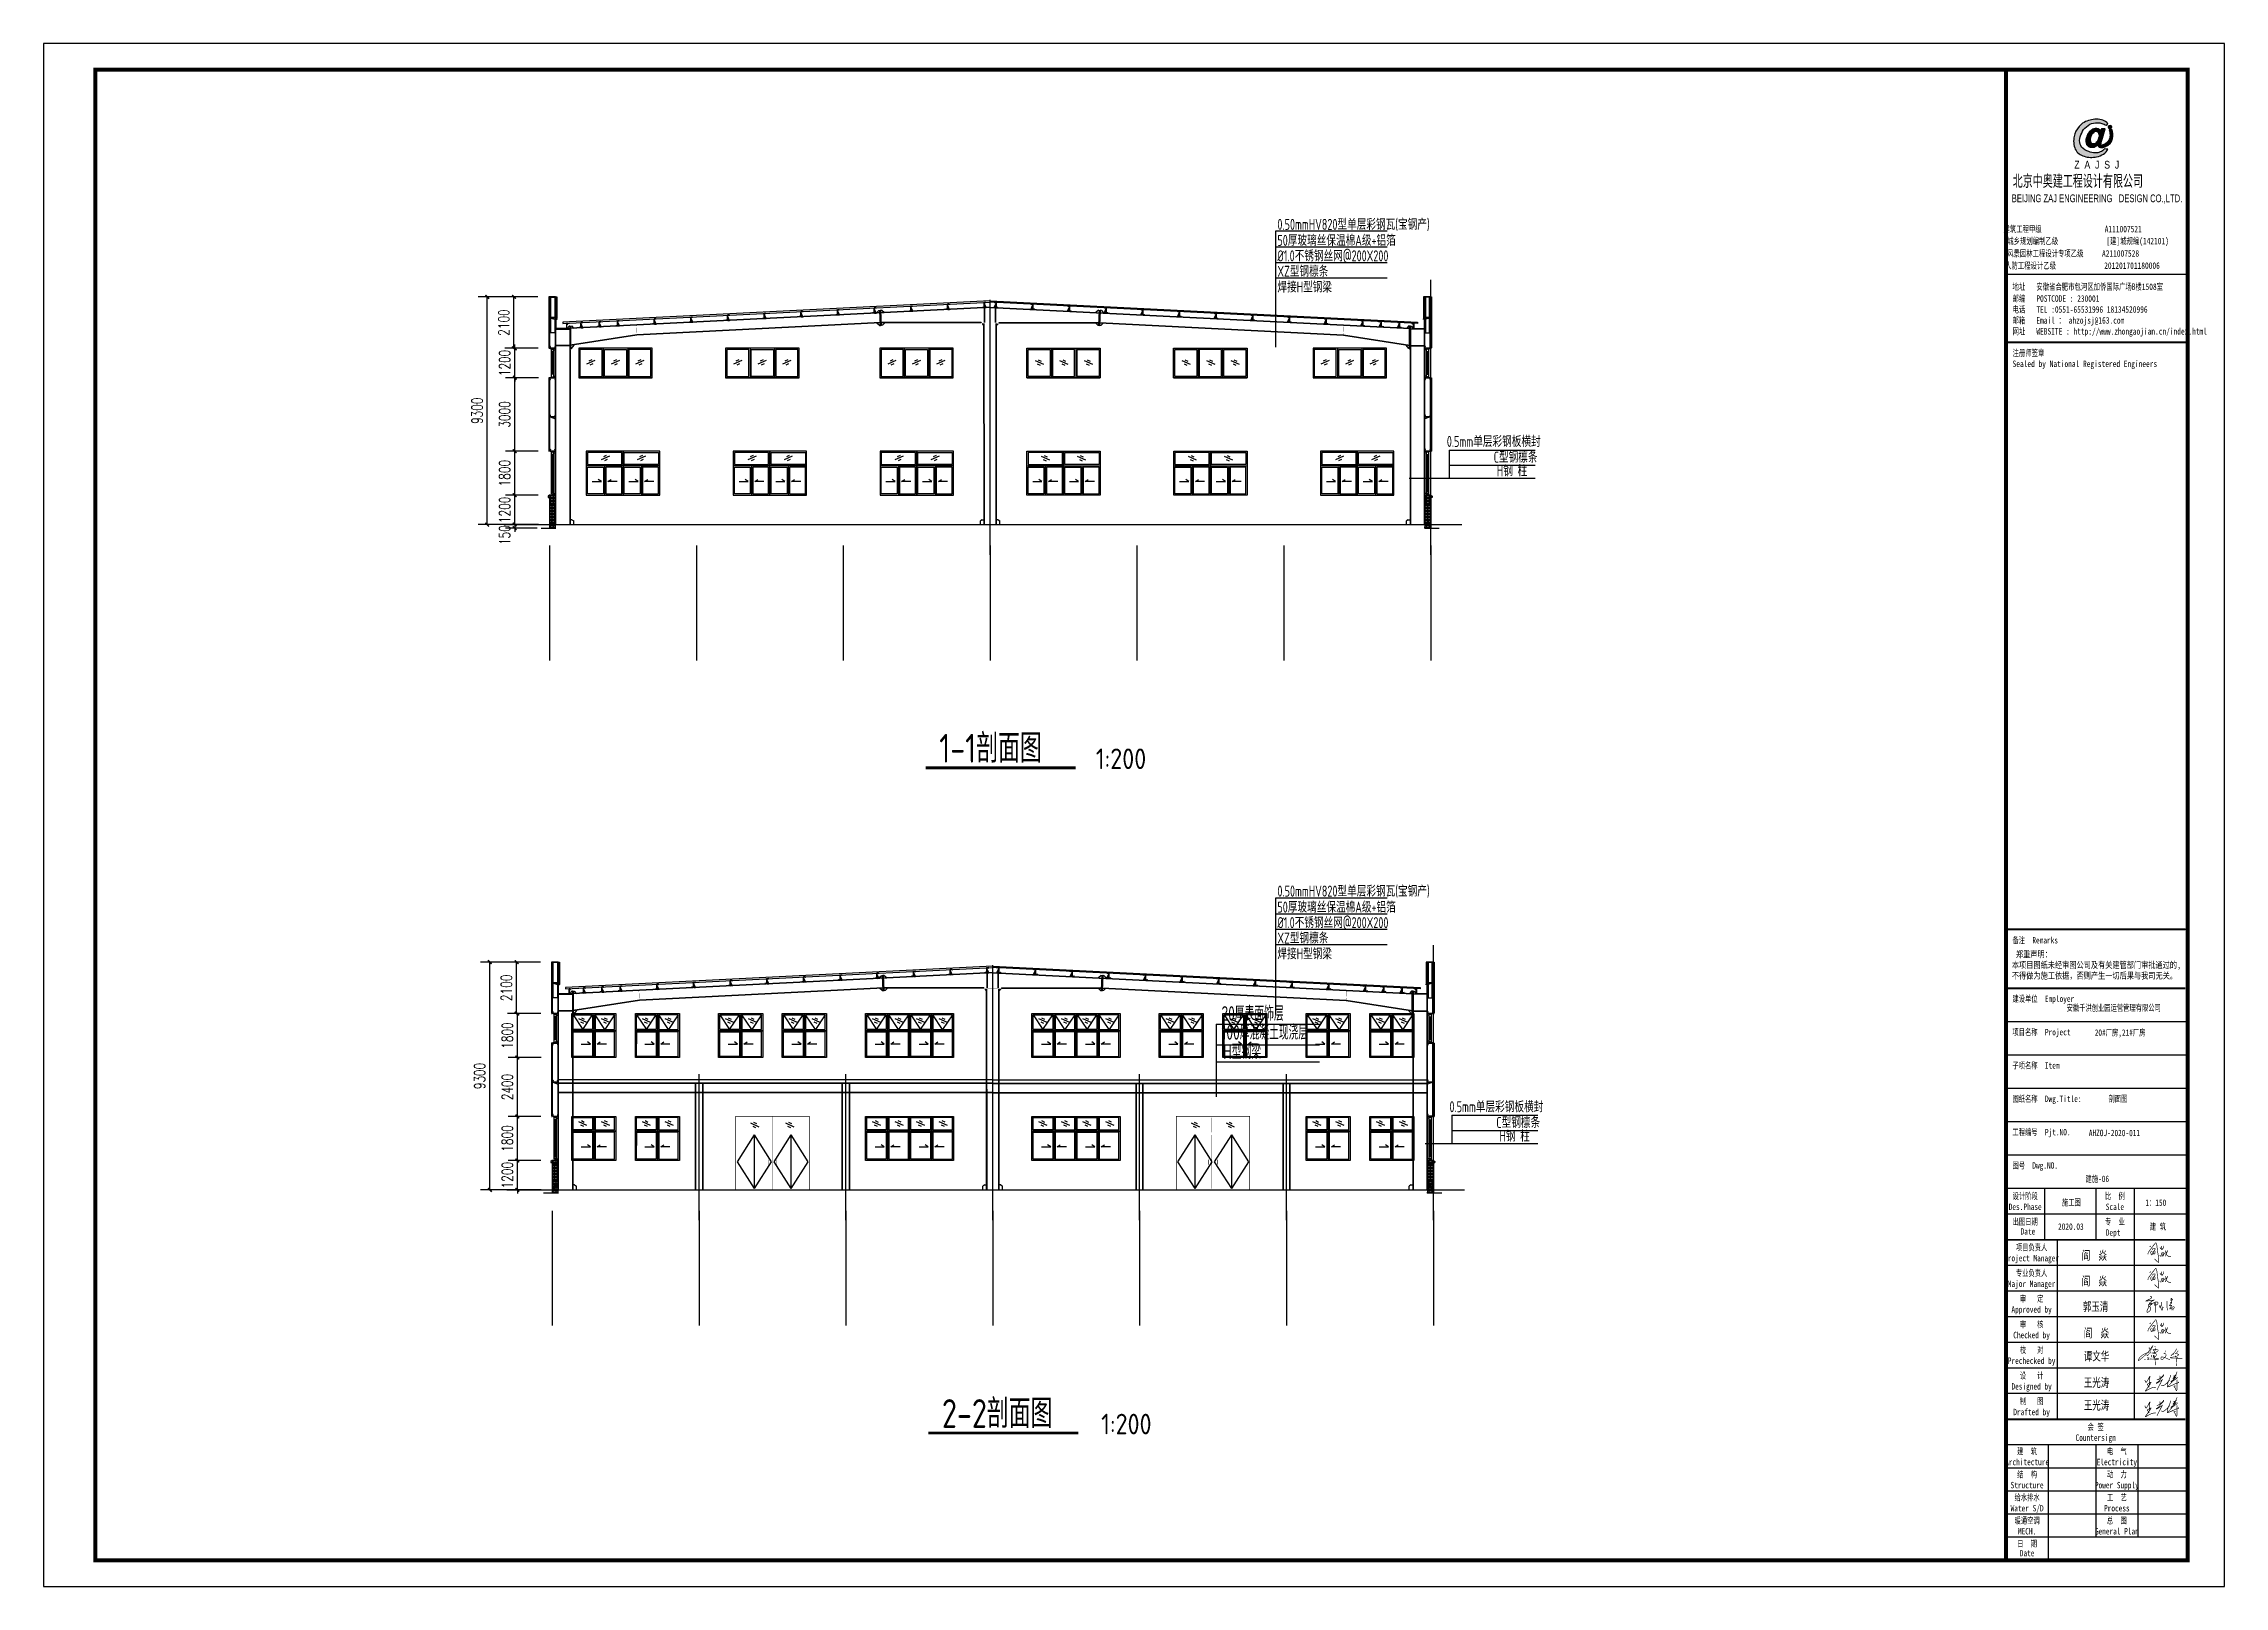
# Model space of a CAD drawing. Extents: x 180850 to 1400258, y 48356 to 327067.
# Drawn here: x 797760 to 886860, y 232984 to 295984 of the extents above; entities that cross this region are included whole.
import ezdxf
from ezdxf.enums import TextEntityAlignment as Align

# ---------------------------------------------------------------- set-up
doc = ezdxf.new("R2010")
doc.units = 0
doc.header["$LTSCALE"] = 1000
for name, color, linetype in [('002', 3, 'Continuous'), ('AXIS', 3, 'Continuous'), ('COLU', 7, 'Continuous'), ('DOTE', 1, 'Continuous'), ('GL', 150, 'Continuous'), ('GZ', 50, 'Continuous'), ('LT', 27, 'Continuous'), ('PUB_DIM', 3, 'Continuous'), ('PUB_TITLE', 4, 'Continuous'), ('PZ', 202, 'Continuous'), ('TEXT', 7, 'Continuous'), ('WINDOW', 4, 'Continuous'), ('图框文字', 120, 'Continuous'), ('图签', 3, 'Continuous'), ('天沟', 2, 'Continuous')]:
    doc.layers.add(name, color=color, linetype=linetype)
doc.styles.add('_gyy_title_Arial', font='arial.ttf', dxfattribs={"width": 0.7})
doc.styles.add('_gyy_title_ST', font='', dxfattribs={"width": 0.8})
doc.styles.add('_TCH_DIM_T3', font='SIMPLEX', dxfattribs={"width": 0.705882, "bigfont": 'GBCBIG'})
doc.styles.add('C', font='tssdeng.shx', dxfattribs={"height": 3, "bigfont": 'tssdchn.shx'})
doc.styles.add('HZ', font='txt.shx', dxfattribs={"width": 0.8, "bigfont": '000hztxt.shx'})
doc.styles.get("Standard").update_dxf_attribs({"font": 'gbenor.shx', "bigfont": 'gbcbig.shx'})
doc.styles.get('_gyy_title_ST').set_extended_font_data('SimSun')
doc.dimstyles.new('_TCH_ARCH&&150', dxfattribs={"dimtxt": 446.25, "dimasz": 150, "dimexe": 375, "dimexo": 450, "dimgap": 189.375, "dimtad": 1, "dimdec": 0, "dimzin": 0, "dimdsep": 46, "dimtxsty": '_TCH_DIM_T3', "dimblk": 'ARCHTICK', "dimcen": 0.09, "dimclrd": 3, "dimclre": 3, "dimclrt": 7, "dimazin": 2, "dimtfac": 1, "dimtdec": 0, "dimtix": 1, "dimtmove": 2, "dimatfit": 3, "dimfxl": 1, "dimtolj": 1, "dimtzin": 0, "dimarcsym": 0})
pattern_1 = [(0, (101513.733, -219535.85), (0, 60.6552), []), (90, (101513.733, -219535.85), (-60.6552, 60.6552), [60.6552, -60.6552])]
pattern_2 = [(0, (101405.8, -192368.5), (0, 60.6552), []), (90, (101405.8, -192368.5), (-60.6552, 60.6552), [60.6552, -60.6552])]

msp = doc.modelspace()

# ---------------------------------------------------------------- texts
at = {"color": 1, "insert": (878212.1, 290630.75), "char_height": 538.6495, "width": 7045.2269, "attachment_point": 1, "style": 'HZ'}
msp.add_mtext('北京中奥建工程设计有限公司', dxfattribs=at)
at = {"layer": 'PUB_TITLE', "width": 0.7}
for s, height, style, p in [('BEIJING ZAJ ENGINEERING   DESIGN CO.,LTD.', 318.1812, '_gyy_title_Arial', (881656.76, 289507.83)), ('城乡规划编制乙级             [建]城规编(142101)', 265.151, '_gyy_title_ST', (881292.04, 287792.63)), ('建筑工程甲级                 A111007521             ', 265.151, '_gyy_title_ST', (881646.1, 288279.09)), ('人防工程设计乙级             201201701180006', 265.151, '_gyy_title_ST', (881061.95, 286787.76)), ('风景园林工程设计专项乙级     A211007528           ', 265.151, '_gyy_title_ST', (881514.11, 287283.98)), ('Des.Phase', 261.882, '_gyy_title_ST', (878721.59, 248354.04)), ('设计阶段', 261.882, '_gyy_title_ST', (878721.59, 248793.99)), ('比  例', 261.882, '_gyy_title_ST', (882387.94, 248793.99)), ('Scale', 261.882, '_gyy_title_ST', (882387.94, 248354.04)), ('出图日期', 261.882, '_gyy_title_ST', (878721.59, 247746.46)), ('专  业', 261.882, '_gyy_title_ST', (882387.94, 247746.46)), ('项目负责人', 261.882, '_gyy_title_ST', (878983.47, 246698.93)), ('Date', 261.882, '_gyy_title_ST', (878834.26, 247349.42)), ('Dept ', 261.882, '_gyy_title_ST', (882387.94, 247306.5)), ('Project Manager', 261.8817, '_gyy_title_ST', (878983.47, 246258.97)), ('专业负责人', 261.882, '_gyy_title_ST', (878983.47, 245651.4)), ('Major Manager', 261.8817, '_gyy_title_ST', (878983.47, 245211.44)), ('Approved by', 261.8817, '_gyy_title_ST', (878983.47, 244163.91)), ('审   定', 261.882, '_gyy_title_ST', (878983.49, 244603.87)), ('Checked by', 261.882, '_gyy_title_ST', (878983.47, 243116.39)), ('审   核', 261.882, '_gyy_title_ST', (878983.49, 243556.35)), ('校   对', 261.882, '_gyy_title_ST', (878983.49, 242508.82)), ('Prechecked by', 261.8817, '_gyy_title_ST', (878983.47, 242068.86)), ('设   计', 261.882, '_gyy_title_ST', (878983.49, 241461.29)), ('Designed by', 261.8817, '_gyy_title_ST', (878983.47, 241021.33)), ('制   图', 261.882, '_gyy_title_ST', (878983.49, 240413.76)), ('Drafted by', 261.882, '_gyy_title_ST', (878983.47, 239973.8)), ('Countersign', 261.8817, '_gyy_title_ST', (881602.29, 238926.27)), ('会 签', 261.882, '_gyy_title_ST', (881602.29, 239366.23)), ('Architecture', 261.8817, '_gyy_title_ST', (878800.16, 237931.12)), ('建  筑', 261.882, '_gyy_title_ST', (878800.16, 238371.08)), ('Electricity', 261.8817, '_gyy_title_ST', (882466.5, 237931.12)), ('电  气', 261.882, '_gyy_title_ST', (882466.5, 238371.08)), ('Structure', 261.882, '_gyy_title_ST', (878800.16, 236988.35)), ('结  构', 261.882, '_gyy_title_ST', (878800.16, 237428.31)), ('Power Supply', 261.8817, '_gyy_title_ST', (882466.5, 236988.35)), ('动  力', 261.882, '_gyy_title_ST', (882466.5, 237428.31)), ('Water S/D', 261.882, '_gyy_title_ST', (878800.16, 236045.57)), ('给水排水', 261.882, '_gyy_title_ST', (878800.16, 236485.53)), ('Process', 261.882, '_gyy_title_ST', (882466.5, 236045.57)), ('工  艺', 261.882, '_gyy_title_ST', (882466.5, 236485.53)), ('暖通空调', 261.882, '_gyy_title_ST', (878800.16, 235542.76)), ('MECH.', 261.882, '_gyy_title_ST', (878800.16, 235102.8)), ('General Plan', 261.8817, '_gyy_title_ST', (882466.5, 235102.8)), ('总  图', 261.882, '_gyy_title_ST', (882466.5, 235542.76)), ('日  期', 261.882, '_gyy_title_ST', (878800.16, 234599.98)), ('Date', 261.882, '_gyy_title_ST', (878800.16, 234212.4))]:
    msp.add_text(s, height=height, dxfattribs=dict(at, style=style)).set_placement(p, align=Align.CENTER)
at = {"layer": 'PUB_TITLE', "style": '_gyy_title_ST', "width": 0.7}
for s, height, p in [('地址   安徽省合肥市包河区加侨国际广场B楼1508室', 265.151, (878204.32, 285926.33)), ('邮编   POSTCODE : 230001', 265.151, (878204.32, 285442.01)), ('电话   TEL :0551-65531996 18134520996', 265.151, (878204.32, 284996.56)), ('邮箱   Email ： ahzojsj@163.com', 265.151, (878204.32, 284551.1)), ('网址   WEBSITE : http://www.zhongaojian.cn/index.html', 265.151, (878204.32, 284103.03)), ('注册师签章', 265.151, (878204.32, 283222.73)), ('Sealed by National Registered Engineers', 265.151, (878205.76, 282777.27)), ('备注  Remarks', 261.8817, (878201.01, 259239.66)), ('建设单位  Employer', 261.8817, (878201.01, 256849.47)), ('项目名称  Project', 261.8817, (878201.01, 255487.69)), ('子项名称  Item', 261.882, (878201.01, 254125.9)), ('图纸名称  Dwg.Title:', 261.8817, (878201.01, 252764.12)), ('工程编号  Pjt.NO.', 261.8817, (878201.01, 251402.33)), ('图号  Dwg.NO.', 261.8817, (878201.01, 250040.54))]:
    msp.add_text(s, height=height, dxfattribs=at).set_placement(p)
at = {"layer": 'PUB_TITLE', "color": 2, "style": '_gyy_title_ST', "width": 0.7}
for s, p in [('安徽千洪创业园运营管理有限公司', (882338.57, 256619.1)), ('20#厂房,21#厂房', (882599.07, 255587.82))]:
    msp.add_text(s, height=261.8817, dxfattribs=at).set_placement(p, align=Align.MIDDLE)
at = {"layer": 'PUB_TITLE', "color": 6, "style": '_gyy_title_ST', "width": 0.7}
msp.add_text('剖面图', height=261.882, dxfattribs=at).set_placement((882509.22, 252908.18), align=Align.MIDDLE)
at = {"layer": 'PUB_TITLE', "color": 2, "style": '_gyy_title_ST', "width": 0.7}
msp.add_text('AHZOJ-2020-011', height=261.8817, dxfattribs=at).set_placement((882368.54, 251369.36), align=Align.CENTER)
at = {"layer": 'PUB_TITLE', "color": 6, "style": '_gyy_title_ST', "width": 0.7}
msp.add_text('建施-06', height=261.882, dxfattribs=at).set_placement((881668.25, 249494.98), align=Align.CENTER)
at = {"layer": 'PUB_TITLE', "insert": (878179.12, 258928.38), "char_height": 261.8817, "width": 8380.2225, "attachment_point": 1, "style": '_gyy_title_ST'}
msp.add_mtext(' 郑重声明：\\P本项目图纸未经审图公司及有关建管部门审批通过的,\\P不得做为施工依据，否则产生一切后果与我司无关。', dxfattribs=at)
at = {"layer": 'TEXT', "style": 'C'}
for s, height, width, p in [('0.50mmHV820型单层彩钢瓦(宝钢产)', 450, 0.7, (848169.9, 288379.26, -0.86)), ('50厚玻璃丝保温棉A级+铝箔', 450, 0.7, (848169.9, 287724.81, -0.86)), ('%%C1.0不锈钢丝网@200X200', 450, 0.7, (848169.9, 287092.66, -0.86)), ('XZ型钢檩条', 450, 0.7, (848169.9, 286462.57, -0.86)), ('焊接H型钢梁', 450, 0.7, (848169.9, 285821.17, -0.86)), ('0.5mm单层彩钢板横封', 450, 0.7, (855091.66, 279513.99, -0.86)), ('C型钢檩条', 450, 0.7, (857006.34, 278871.53, -0.86)), ('H钢 柱', 450, 0.7, (857137.81, 278314.43, -0.86)), ('1-1剖面图', 1176, 0.8, (834354.24, 266621.73, -0.86)), ('0.50mmHV820型单层彩钢瓦(宝钢产)', 450, 0.7, (848169.9, 261151.2, -0.86)), ('%%C1.0不锈钢丝网@200X200', 450, 0.7, (848169.9, 259864.6, -0.86)), ('50厚玻璃丝保温棉A级+铝箔', 450, 0.7, (848169.9, 260496.75, -0.86)), ('XZ型钢檩条', 450, 0.7, (848169.9, 259234.51, -0.86)), ('焊接H型钢梁', 450, 0.7, (848169.9, 258593.11, -0.86)), ('20厚表面饰层', 600, 0.7, (845883.09, 256079.74, -0.86)), ('100厚混凝土现浇层', 600, 0.7, (845883.09, 255308.09, -0.86)), ('H型钢梁', 600, 0.7, (845958.49, 254513.85, -0.86)), ('0.5mm单层彩钢板横封', 450, 0.7, (855199.6, 252346.64, -0.86)), ('C型钢檩条', 450, 0.7, (857114.28, 251704.18, -0.86)), ('H钢 柱', 450, 0.7, (857245.75, 251147.08, -0.86)), ('2-2剖面图', 1176, 0.8, (834462.17, 239454.38, -0.86))]:
    msp.add_text(s, height=height, dxfattribs=dict(at, width=width)).set_placement(p)
at = {"layer": 'TEXT'}
for p in [(840749.39, 266360.04, -0.86), (840967.02, 239192.69, -0.86)]:
    msp.add_text('1:200', height=840, dxfattribs=at).set_placement(p)
at = {"layer": 'TEXT', "color": 3, "style": '_gyy_title_ST', "width": 0.7}
for s, p in [('阎  焱', (881031.86, 246319.14)), ('阎  焱', (881031.86, 245271.61)), ('郭玉清', (881079.03, 244230.08)), ('阎  焱', (881116.83, 243148.16)), ('谭文华', (881116.83, 242204.52)), ('王光涛', (881116.83, 241129.28)), ('王光涛', (881116.83, 240202.25))]:
    msp.add_text(s, height=353.689, dxfattribs=at).set_placement(p)
at = {"layer": '图框文字', "color": 7, "style": '_gyy_title_ST', "width": 0.7}
for s, p in [('施工图', (880607.5, 248531.63)), ('1：150', (884059.15, 248523.34)), ('2020.03', (880588.12, 247545.71)), ('建 筑', (884144.81, 247545.71))]:
    msp.add_text(s, height=261.882, dxfattribs=at).set_placement(p, align=Align.CENTER)

# ---------------------------------------------------------------- blocks, each defined once
blk = doc.blocks.new('_ArchTick')
at = {"color": 0, "linetype": 'ByBlock', "const_width": 0.4}
blk.add_lwpolyline([(-0.5, -0.5), (0.5, 0.5)], dxfattribs=at)
blk = doc.blocks.new('*D345')
at = {"layer": 'Defpoints', "color": 0, "transparency": 16777216}
for p in [(817116, 250376), (818524, 250376), (818519, 249176)]:
    blk.add_point(p, dxfattribs=at)
at = {"layer": 'PUB_DIM', "color": 3, "lineweight": -2, "transparency": 16777216}
for p, q in [((818074, 250376), (816741, 250376)), ((817116, 250376), (817116, 250526)), ((817116, 249176), (817116, 250376)), ((818069, 249176), (816741, 249176)), ((817116, 249176), (817116, 249026))]:
    blk.add_line(p, q, dxfattribs=at)
at = {"layer": 'PUB_DIM', "color": 3, "lineweight": -2, "transparency": 16777216, "xscale": 150, "yscale": 150, "zscale": 150}
for p, rotation in [((817116, 250376), 270), ((817116, 249176), 90)]:
    blk.add_blockref('_ArchTick', p, dxfattribs=dict(at, rotation=rotation))
at = {"layer": 'PUB_DIM', "color": 7, "transparency": 16777216, "insert": (816704, 249776), "char_height": 446.2, "attachment_point": 5, "rotation": 90, "style": '_TCH_DIM_T3'}
blk.add_mtext('\\A1;1200', dxfattribs=at)
blk = doc.blocks.new('*D346')
at = {"layer": 'Defpoints', "color": 0, "transparency": 16777216}
for p in [(817116, 252176), (818524, 252176), (818524, 250376)]:
    blk.add_point(p, dxfattribs=at)
at = {"layer": 'PUB_DIM', "color": 3, "lineweight": -2, "transparency": 16777216}
for p, q in [((818074, 252176), (816741, 252176)), ((817116, 250376), (817116, 252176)), ((818074, 250376), (816741, 250376))]:
    blk.add_line(p, q, dxfattribs=at)
at = {"layer": 'PUB_DIM', "color": 3, "lineweight": -2, "transparency": 16777216, "xscale": 150, "yscale": 150, "zscale": 150}
for p, rotation in [((817116, 252176), 90), ((817116, 250376), 270)]:
    blk.add_blockref('_ArchTick', p, dxfattribs=dict(at, rotation=rotation))
at = {"layer": 'PUB_DIM', "color": 7, "transparency": 16777216, "insert": (816704, 251276), "char_height": 446.2, "attachment_point": 5, "rotation": 90, "style": '_TCH_DIM_T3'}
blk.add_mtext('\\A1;1800', dxfattribs=at)
blk = doc.blocks.new('*D347')
at = {"layer": 'Defpoints', "color": 0, "transparency": 16777216}
for p in [(817116, 254576), (818541, 254576, -4), (818524, 252176)]:
    blk.add_point(p, dxfattribs=at)
at = {"layer": 'PUB_DIM', "color": 3, "lineweight": -2, "transparency": 16777216}
for p, q in [((818091, 254576), (816741, 254576)), ((817116, 252176), (817116, 254576)), ((818074, 252176), (816741, 252176))]:
    blk.add_line(p, q, dxfattribs=at)
at = {"layer": 'PUB_DIM', "color": 3, "lineweight": -2, "transparency": 16777216, "xscale": 150, "yscale": 150, "zscale": 150}
for p, rotation in [((817116, 254576), 90), ((817116, 252176), 270)]:
    blk.add_blockref('_ArchTick', p, dxfattribs=dict(at, rotation=rotation))
at = {"layer": 'PUB_DIM', "color": 7, "transparency": 16777216, "insert": (816704, 253376), "char_height": 446.2, "attachment_point": 5, "rotation": 90, "style": '_TCH_DIM_T3'}
blk.add_mtext('\\A1;2400', dxfattribs=at)
blk = doc.blocks.new('*D348')
at = {"layer": 'Defpoints', "color": 0, "transparency": 16777216}
for p in [(817116, 256376), (818524, 256376), (818541, 254576, -4)]:
    blk.add_point(p, dxfattribs=at)
at = {"layer": 'PUB_DIM', "color": 3, "lineweight": -2, "transparency": 16777216}
for p, q in [((818074, 256376), (816741, 256376)), ((817116, 254576), (817116, 256376)), ((818091, 254576), (816741, 254576))]:
    blk.add_line(p, q, dxfattribs=at)
at = {"layer": 'PUB_DIM', "color": 3, "lineweight": -2, "transparency": 16777216, "xscale": 150, "yscale": 150, "zscale": 150}
for p, rotation in [((817116, 256376), 90), ((817116, 254576), 270)]:
    blk.add_blockref('_ArchTick', p, dxfattribs=dict(at, rotation=rotation))
at = {"layer": 'PUB_DIM', "color": 7, "transparency": 16777216, "insert": (816704, 255476), "char_height": 446.2, "attachment_point": 5, "rotation": 90, "style": '_TCH_DIM_T3'}
blk.add_mtext('\\A1;1800', dxfattribs=at)
blk = doc.blocks.new('*D349')
at = {"layer": 'Defpoints', "color": 0, "transparency": 16777216}
for p in [(817083, 258476), (818491, 258476), (818524, 256376)]:
    blk.add_point(p, dxfattribs=at)
at = {"layer": 'PUB_DIM', "color": 3, "lineweight": -2, "transparency": 16777216}
for p, q in [((818041, 258476), (816708, 258476)), ((817083, 256376), (817083, 258476)), ((818074, 256376), (816708, 256376))]:
    blk.add_line(p, q, dxfattribs=at)
at = {"layer": 'PUB_DIM', "color": 3, "lineweight": -2, "transparency": 16777216, "xscale": 150, "yscale": 150, "zscale": 150}
for p, rotation in [((817083, 258476), 90), ((817083, 256376), 270)]:
    blk.add_blockref('_ArchTick', p, dxfattribs=dict(at, rotation=rotation))
at = {"layer": 'PUB_DIM', "color": 7, "transparency": 16777216, "insert": (816670, 257426), "char_height": 446.2, "attachment_point": 5, "rotation": 90, "style": '_TCH_DIM_T3'}
blk.add_mtext('\\A1;2100', dxfattribs=at)
blk = doc.blocks.new('*D438')
at = {"color": 3, "lineweight": -2, "transparency": 16777216}
for p, q in [((818055, 258476), (815616, 258476)), ((815991, 249176), (815991, 258476)), ((818091, 249176), (815616, 249176))]:
    blk.add_line(p, q, dxfattribs=at)
at = {"layer": 'Defpoints', "color": 0, "transparency": 16777216}
for p in [(815991, 258476), (818505, 258476), (818541, 249176)]:
    blk.add_point(p, dxfattribs=at)
at = {"color": 3, "lineweight": -2, "transparency": 16777216, "xscale": 150, "yscale": 150, "zscale": 150}
for p, rotation in [((815991, 258476), 90), ((815991, 249176), 270)]:
    blk.add_blockref('_ArchTick', p, dxfattribs=dict(at, rotation=rotation))
at = {"color": 7, "transparency": 16777216, "insert": (815578, 253826), "char_height": 446.2, "attachment_point": 5, "rotation": 90, "style": '_TCH_DIM_T3'}
blk.add_mtext('\\A1;9300', dxfattribs=at)
blk = doc.blocks.new('A$C50290E37')
at = {"color": 8}
for p, q in [((660, 5502), (322, 5350)), ((536, 5535), (418, 5477)), ((572, 5367), (454, 5310)), ((1000, 6000), (1000, 4800)), ((1660, 5502), (1322, 5350)), ((1536, 5535), (1418, 5477)), ((1572, 5367), (1454, 5310)), ((2000, 6000), (2000, 4800)), ((2661, 5503), (2322, 5350)), ((2536, 5535), (2418, 5477)), ((2572, 5367), (2455, 5310)), ((6660, 5502), (6322, 5350)), ((6536, 5535), (6418, 5477)), ((6572, 5367), (6454, 5310)), ((7000, 6000), (7000, 4800)), ((7660, 5502), (7322, 5350)), ((7536, 5535), (7418, 5477)), ((7572, 5367), (7454, 5310)), ((8000, 6000), (8000, 4800)), ((8661, 5503), (8322, 5350)), ((8536, 5535), (8418, 5477)), ((8572, 5367), (8455, 5310)), ((12960, 5502), (12622, 5350)), ((12836, 5535), (12718, 5477)), ((12872, 5367), (12754, 5310)), ((13300, 6000), (13300, 4800)), ((13960, 5502), (13622, 5350)), ((13836, 5535), (13718, 5477)), ((13872, 5367), (13754, 5310)), ((14300, 6000), (14300, 4800)), ((14961, 5503), (14622, 5350)), ((14836, 5535), (14718, 5477)), ((14872, 5367), (14755, 5310)), ((18647, 5503), (18985, 5350)), ((18735, 5367), (18853, 5310)), ((18772, 5535), (18889, 5477)), ((19308, 6000), (19308, 4800)), ((19647, 5502), (19986, 5350)), ((19736, 5367), (19853, 5310)), ((19772, 5535), (19890, 5477)), ((20308, 6000), (20308, 4800)), ((20647, 5502), (20986, 5350)), ((20736, 5367), (20853, 5310)), ((20772, 5535), (20890, 5477)), ((24643, 5503), (24981, 5350)), ((24731, 5367), (24849, 5310)), ((24768, 5535), (24885, 5477)), ((25304, 6000), (25304, 4800)), ((25643, 5502), (25982, 5350)), ((25732, 5367), (25849, 5310)), ((25768, 5535), (25886, 5477)), ((26304, 6000), (26304, 4800)), ((26643, 5502), (26982, 5350)), ((26732, 5367), (26849, 5310)), ((26768, 5535), (26886, 5477)), ((30660, 5502), (30322, 5350)), ((30536, 5535), (30418, 5477)), ((30572, 5367), (30454, 5310)), ((31000, 6000), (31000, 4800)), ((31660, 5502), (31322, 5350)), ((31536, 5535), (31418, 5477)), ((31572, 5367), (31454, 5310)), ((32000, 6000), (32000, 4800)), ((32661, 5503), (32322, 5350)), ((32536, 5535), (32418, 5477)), ((32572, 5367), (32455, 5310)), ((3000, 4800), (0, 4800)), ((9000, 4800), (6000, 4800)), ((15300, 4800), (12300, 4800)), ((18308, 4800), (21308, 4800)), ((24304, 4800), (27304, 4800)), ((33000, 4800), (30000, 4800)), ((1808, 1800), (1808, 0)), ((1808, 0), (1808, 1800)), ((7808, 1800), (7808, 0)), ((7808, 0), (7808, 1800)), ((13808, 1800), (13808, 0)), ((13808, 0), (13808, 1800)), ((19808, 1800), (19808, 0)), ((19808, 0), (19808, 1800)), ((25808, 1800), (25808, 0)), ((25808, 0), (25808, 1800)), ((31808, 1800), (31808, 0)), ((31808, 0), (31808, 1800)), ((3308, 1200), (308, 1200)), ((1251, 1592), (913, 1440)), ((1126, 1624), (1009, 1567)), ((1162, 1456), (1045, 1399)), ((1058, 1200), (1058, 0)), ((2724, 1592), (2386, 1440)), ((2599, 1624), (2482, 1567)), ((2635, 1456), (2518, 1399)), ((2558, 1200), (2558, 0)), ((9308, 1200), (6308, 1200)), ((7251, 1592), (6913, 1440)), ((7126, 1624), (7009, 1567)), ((7162, 1456), (7045, 1399)), ((7058, 1200), (7058, 0)), ((8724, 1592), (8386, 1440)), ((8599, 1624), (8482, 1567)), ((8635, 1456), (8518, 1399)), ((8558, 1200), (8558, 0)), ((15308, 1200), (12308, 1200)), ((13251, 1592), (12913, 1440)), ((13126, 1624), (13009, 1567)), ((13162, 1456), (13045, 1399)), ((13058, 1200), (13058, 0)), ((14724, 1592), (14386, 1440)), ((14599, 1624), (14482, 1567)), ((14635, 1456), (14518, 1399)), ((14558, 1200), (14558, 0)), ((18308, 1200), (21308, 1200)), ((18892, 1592), (19230, 1440)), ((18980, 1456), (19098, 1399)), ((19016, 1624), (19134, 1567)), ((19058, 1200), (19057, 0)), ((20365, 1592), (20703, 1440)), ((20453, 1456), (20571, 1399)), ((20489, 1624), (20607, 1567)), ((20558, 1200), (20558, 0)), ((24308, 1200), (27308, 1200)), ((24892, 1592), (25230, 1440)), ((24980, 1456), (25098, 1399)), ((25016, 1624), (25134, 1567)), ((25058, 1200), (25057, 0)), ((26365, 1592), (26703, 1440)), ((26453, 1456), (26571, 1399)), ((26489, 1624), (26607, 1567)), ((26558, 1200), (26558, 0)), ((33308, 1200), (30308, 1200)), ((31251, 1592), (30913, 1440)), ((31126, 1624), (31009, 1567)), ((31162, 1456), (31045, 1399)), ((31058, 1200), (31058, 0)), ((32724, 1592), (32386, 1440)), ((32599, 1624), (32482, 1567)), ((32635, 1456), (32518, 1399)), ((32558, 1200), (32558, 0)), ((547, 555), (924, 555)), ((924, 555), (799, 640)), ((1192, 555), (1317, 640)), ((1568, 555), (1192, 555)), ((2047, 555), (2424, 555)), ((2424, 555), (2299, 640)), ((2692, 556), (2817, 640)), ((3068, 556), (2692, 556)), ((6547, 555), (6924, 555)), ((6924, 555), (6799, 640)), ((7192, 555), (7317, 640)), ((7568, 555), (7192, 555)), ((8047, 555), (8424, 555)), ((8424, 555), (8299, 640)), ((8692, 556), (8817, 640)), ((9068, 556), (8692, 556)), ((12547, 555), (12924, 555)), ((12924, 555), (12799, 640)), ((13192, 555), (13317, 640)), ((13568, 555), (13192, 555)), ((14047, 555), (14424, 555)), ((14424, 555), (14299, 640)), ((14692, 556), (14817, 640)), ((15068, 556), (14692, 556)), ((18547, 556), (18924, 556)), ((18924, 556), (18799, 640)), ((19192, 555), (19317, 640)), ((19568, 555), (19192, 555)), ((20047, 555), (20424, 555)), ((20424, 555), (20299, 640)), ((20692, 555), (20817, 640)), ((21068, 555), (20692, 555)), ((24547, 556), (24924, 556)), ((24924, 556), (24799, 640)), ((25192, 555), (25317, 640)), ((25568, 555), (25192, 555)), ((26047, 555), (26424, 555)), ((26424, 555), (26299, 640)), ((26692, 555), (26817, 640)), ((27068, 555), (26692, 555)), ((30547, 555), (30924, 555)), ((30924, 555), (30799, 640)), ((31192, 555), (31317, 640)), ((31568, 555), (31192, 555)), ((32047, 555), (32424, 555)), ((32424, 555), (32299, 640)), ((32692, 556), (32817, 640)), ((33068, 556), (32692, 556))]:
    blk.add_line(p, q, dxfattribs=at)
for points in [[(3000, 6000), (0, 6000), (0, 4800), (3000, 4800)], [(50, 4850), (950, 4850), (950, 5950), (50, 5950)], [(1950, 4850), (1050, 4850), (1050, 5950), (1950, 5950)], [(2950, 5950), (2050, 5950), (2050, 4850), (2950, 4850)], [(9000, 6000), (6000, 6000), (6000, 4800), (9000, 4800)], [(6050, 4850), (6950, 4850), (6950, 5950), (6050, 5950)], [(7950, 4850), (7050, 4850), (7050, 5950), (7950, 5950)], [(8950, 5950), (8050, 5950), (8050, 4850), (8950, 4850)], [(15300, 6000), (12300, 6000), (12300, 4800), (15300, 4800)], [(12350, 4850), (13250, 4850), (13250, 5950), (12350, 5950)], [(14250, 4850), (13350, 4850), (13350, 5950), (14250, 5950)], [(15250, 5950), (14350, 5950), (14350, 4850), (15250, 4850)], [(18308, 6000), (21308, 6000), (21308, 4800), (18308, 4800)], [(18357, 5950), (19257, 5950), (19257, 4850), (18357, 4850)], [(19358, 4850), (20258, 4850), (20258, 5950), (19358, 5950)], [(21258, 4850), (20358, 4850), (20358, 5950), (21258, 5950)], [(24304, 6000), (27304, 6000), (27304, 4800), (24304, 4800)], [(24353, 5950), (25253, 5950), (25253, 4850), (24353, 4850)], [(25354, 4850), (26254, 4850), (26254, 5950), (25354, 5950)], [(27254, 4850), (26354, 4850), (26354, 5950), (27254, 5950)], [(33000, 6000), (30000, 6000), (30000, 4800), (33000, 4800)], [(30050, 4850), (30950, 4850), (30950, 5950), (30050, 5950)], [(31950, 4850), (31050, 4850), (31050, 5950), (31950, 5950)], [(32950, 5950), (32050, 5950), (32050, 4850), (32950, 4850)], [(3308, 1800), (308, 1800), (308, 0), (3308, 0)], [(9308, 1800), (6308, 1800), (6308, 0), (9308, 0)], [(15308, 1800), (12308, 1800), (12308, 0), (15308, 0)], [(18308, 1800), (21308, 1800), (21308, 0), (18308, 0)], [(24308, 1800), (27308, 1800), (27308, 0), (24308, 0)], [(33308, 1800), (30308, 1800), (30308, 0), (33308, 0)], [(358, 1250), (1758, 1250), (1758, 1750), (358, 1750)], [(358, 1150), (1008, 1150), (1008, 50), (358, 50)], [(1758, 1150), (1108, 1150), (1108, 50), (1758, 50)], [(3258, 1250), (1858, 1250), (1858, 1750), (3258, 1750)], [(1858, 1150), (2508, 1150), (2508, 50), (1858, 50)], [(3258, 1150), (2608, 1150), (2608, 50), (3258, 50)], [(6358, 1250), (7758, 1250), (7758, 1750), (6358, 1750)], [(6358, 1150), (7008, 1150), (7008, 50), (6358, 50)], [(7758, 1150), (7108, 1150), (7108, 50), (7758, 50)], [(9258, 1250), (7858, 1250), (7858, 1750), (9258, 1750)], [(7858, 1150), (8508, 1150), (8508, 50), (7858, 50)], [(9258, 1150), (8608, 1150), (8608, 50), (9258, 50)], [(12358, 1250), (13758, 1250), (13758, 1750), (12358, 1750)], [(12358, 1150), (13008, 1150), (13008, 50), (12358, 50)], [(13758, 1150), (13108, 1150), (13108, 50), (13758, 50)], [(15258, 1250), (13858, 1250), (13858, 1750), (15258, 1750)], [(13858, 1150), (14508, 1150), (14508, 50), (13858, 50)], [(15258, 1150), (14608, 1150), (14608, 50), (15258, 50)], [(18358, 1150), (19008, 1150), (19008, 50), (18357, 50)], [(18358, 1250), (19758, 1250), (19758, 1750), (18358, 1750)], [(19758, 1150), (19108, 1150), (19107, 50), (19758, 50)], [(21258, 1250), (19858, 1250), (19858, 1750), (21258, 1750)], [(19858, 1150), (20508, 1150), (20508, 50), (19858, 50)], [(21258, 1150), (20608, 1150), (20608, 50), (21258, 50)], [(24358, 1150), (25008, 1150), (25008, 50), (24357, 50)], [(24358, 1250), (25758, 1250), (25758, 1750), (24358, 1750)], [(25758, 1150), (25108, 1150), (25107, 50), (25758, 50)], [(27258, 1250), (25858, 1250), (25858, 1750), (27258, 1750)], [(25858, 1150), (26508, 1150), (26508, 50), (25858, 50)], [(27258, 1150), (26608, 1150), (26608, 50), (27258, 50)], [(30358, 1250), (31758, 1250), (31758, 1750), (30358, 1750)], [(30358, 1150), (31008, 1150), (31008, 50), (30358, 50)], [(31758, 1150), (31108, 1150), (31108, 50), (31758, 50)], [(33258, 1250), (31858, 1250), (31858, 1750), (33258, 1750)], [(31858, 1150), (32508, 1150), (32508, 50), (31858, 50)], [(33258, 1150), (32608, 1150), (32608, 50), (33258, 50)]]:
    blk.add_lwpolyline(points, close=True, dxfattribs=at)
blk = doc.blocks.new('*D382')
at = {"layer": 'Defpoints', "color": 0, "transparency": 16777216}
for p in [(817008, 277543), (818417, 277543), (818411, 276343)]:
    blk.add_point(p, dxfattribs=at)
at = {"layer": 'PUB_DIM', "color": 3, "lineweight": -2, "transparency": 16777216}
for p, q in [((817967, 277543), (816633, 277543)), ((817008, 277543), (817008, 277693)), ((817008, 276343), (817008, 277543)), ((817961, 276343), (816633, 276343)), ((817008, 276343), (817008, 276193))]:
    blk.add_line(p, q, dxfattribs=at)
at = {"layer": 'PUB_DIM', "color": 3, "lineweight": -2, "transparency": 16777216, "xscale": 150, "yscale": 150, "zscale": 150}
for p, rotation in [((817008, 277543), 270), ((817008, 276343), 90)]:
    blk.add_blockref('_ArchTick', p, dxfattribs=dict(at, rotation=rotation))
at = {"layer": 'PUB_DIM', "color": 7, "transparency": 16777216, "insert": (816596, 276943), "char_height": 446.2, "attachment_point": 5, "rotation": 90, "style": '_TCH_DIM_T3'}
blk.add_mtext('\\A1;1200', dxfattribs=at)
blk = doc.blocks.new('*D383')
at = {"layer": 'Defpoints', "color": 0, "transparency": 16777216}
for p in [(817008, 279343), (818417, 279343), (818417, 277543)]:
    blk.add_point(p, dxfattribs=at)
at = {"layer": 'PUB_DIM', "color": 3, "lineweight": -2, "transparency": 16777216}
for p, q in [((817967, 279343), (816633, 279343)), ((817008, 277543), (817008, 279343)), ((817967, 277543), (816633, 277543))]:
    blk.add_line(p, q, dxfattribs=at)
at = {"layer": 'PUB_DIM', "color": 3, "lineweight": -2, "transparency": 16777216, "xscale": 150, "yscale": 150, "zscale": 150}
for p, rotation in [((817008, 279343), 90), ((817008, 277543), 270)]:
    blk.add_blockref('_ArchTick', p, dxfattribs=dict(at, rotation=rotation))
at = {"layer": 'PUB_DIM', "color": 7, "transparency": 16777216, "insert": (816596, 278443), "char_height": 446.2, "attachment_point": 5, "rotation": 90, "style": '_TCH_DIM_T3'}
blk.add_mtext('\\A1;1800', dxfattribs=at)
blk = doc.blocks.new('*D384')
at = {"layer": 'Defpoints', "color": 0, "transparency": 16777216}
for p in [(817008, 282343), (818433, 282343, -4), (818417, 279343)]:
    blk.add_point(p, dxfattribs=at)
at = {"layer": 'PUB_DIM', "color": 3, "lineweight": -2, "transparency": 16777216}
for p, q in [((817983, 282343), (816633, 282343)), ((817008, 279343), (817008, 282343)), ((817967, 279343), (816633, 279343))]:
    blk.add_line(p, q, dxfattribs=at)
at = {"layer": 'PUB_DIM', "color": 3, "lineweight": -2, "transparency": 16777216, "xscale": 150, "yscale": 150, "zscale": 150}
for p, rotation in [((817008, 282343), 90), ((817008, 279343), 270)]:
    blk.add_blockref('_ArchTick', p, dxfattribs=dict(at, rotation=rotation))
at = {"layer": 'PUB_DIM', "color": 7, "transparency": 16777216, "insert": (816596, 280843), "char_height": 446.2, "attachment_point": 5, "rotation": 90, "style": '_TCH_DIM_T3'}
blk.add_mtext('\\A1;3000', dxfattribs=at)
blk = doc.blocks.new('*D385')
at = {"layer": 'Defpoints', "color": 0, "transparency": 16777216}
for p in [(817008, 283543), (818417, 283543), (818433, 282343, -4)]:
    blk.add_point(p, dxfattribs=at)
at = {"layer": 'PUB_DIM', "color": 3, "lineweight": -2, "transparency": 16777216}
for p, q in [((817967, 283543), (816633, 283543)), ((817008, 283543), (817008, 283693)), ((817008, 282343), (817008, 283543)), ((817983, 282343), (816633, 282343)), ((817008, 282343), (817008, 282193))]:
    blk.add_line(p, q, dxfattribs=at)
at = {"layer": 'PUB_DIM', "color": 3, "lineweight": -2, "transparency": 16777216, "xscale": 150, "yscale": 150, "zscale": 150}
for p, rotation in [((817008, 283543), 270), ((817008, 282343), 90)]:
    blk.add_blockref('_ArchTick', p, dxfattribs=dict(at, rotation=rotation))
at = {"layer": 'PUB_DIM', "color": 7, "transparency": 16777216, "insert": (816596, 282943), "char_height": 446.2, "attachment_point": 5, "rotation": 90, "style": '_TCH_DIM_T3'}
blk.add_mtext('\\A1;1200', dxfattribs=at)
blk = doc.blocks.new('*D386')
at = {"layer": 'Defpoints', "color": 0, "transparency": 16777216}
for p in [(816975, 285643), (818383, 285643), (818417, 283543)]:
    blk.add_point(p, dxfattribs=at)
at = {"layer": 'PUB_DIM', "color": 3, "lineweight": -2, "transparency": 16777216}
for p, q in [((817933, 285643), (816600, 285643)), ((816975, 283543), (816975, 285643)), ((817967, 283543), (816600, 283543))]:
    blk.add_line(p, q, dxfattribs=at)
at = {"layer": 'PUB_DIM', "color": 3, "lineweight": -2, "transparency": 16777216, "xscale": 150, "yscale": 150, "zscale": 150}
for p, rotation in [((816975, 285643), 90), ((816975, 283543), 270)]:
    blk.add_blockref('_ArchTick', p, dxfattribs=dict(at, rotation=rotation))
at = {"layer": 'PUB_DIM', "color": 7, "transparency": 16777216, "insert": (816562, 284593), "char_height": 446.2, "attachment_point": 5, "rotation": 90, "style": '_TCH_DIM_T3'}
blk.add_mtext('\\A1;2100', dxfattribs=at)
blk = doc.blocks.new('*D387')
at = {"layer": 'Defpoints', "color": 0, "transparency": 16777216}
for p in [(818411, 276343), (817008, 276193), (818372, 276193)]:
    blk.add_point(p, dxfattribs=at)
at = {"layer": 'PUB_DIM', "color": 3, "lineweight": -2, "transparency": 16777216}
for p, q in [((817961, 276343), (816633, 276343)), ((817008, 276343), (817008, 276493)), ((817008, 276343), (817008, 276193)), ((817922, 276193), (816633, 276193)), ((817008, 276193), (817008, 276043))]:
    blk.add_line(p, q, dxfattribs=at)
at = {"layer": 'PUB_DIM', "color": 3, "lineweight": -2, "transparency": 16777216, "xscale": 150, "yscale": 150, "zscale": 150}
for p, rotation in [((817008, 276343), 270), ((817008, 276193), 90)]:
    blk.add_blockref('_ArchTick', p, dxfattribs=dict(at, rotation=rotation))
at = {"layer": 'PUB_DIM', "color": 7, "transparency": 16777216, "insert": (816596, 275916), "char_height": 446.2, "attachment_point": 5, "rotation": 90, "style": '_TCH_DIM_T3'}
blk.add_mtext('\\A1;150', dxfattribs=at)
blk = doc.blocks.new('*D440')
at = {"color": 3, "lineweight": -2, "transparency": 16777216}
for p, q in [((817947, 285643), (815508, 285643)), ((815883, 276343), (815883, 285643)), ((817983, 276343), (815508, 276343))]:
    blk.add_line(p, q, dxfattribs=at)
at = {"layer": 'Defpoints', "color": 0, "transparency": 16777216}
for p in [(815883, 285643), (818397, 285643), (818433, 276343)]:
    blk.add_point(p, dxfattribs=at)
at = {"color": 3, "lineweight": -2, "transparency": 16777216, "xscale": 150, "yscale": 150, "zscale": 150}
for p, rotation in [((815883, 285643), 90), ((815883, 276343), 270)]:
    blk.add_blockref('_ArchTick', p, dxfattribs=dict(at, rotation=rotation))
at = {"color": 7, "transparency": 16777216, "insert": (815471, 280993), "char_height": 446.2, "attachment_point": 5, "rotation": 90, "style": '_TCH_DIM_T3'}
blk.add_mtext('\\A1;9300', dxfattribs=at)
blk = doc.blocks.new('dd')
at = {"layer": '图签'}
h = blk.add_hatch(color=5, dxfattribs=at)
h.set_gradient(color1=(0, 0, 255), color2=(36, 36, 255), one_color=1, tint=0.57)
h.paths.add_polyline_path([(452, 1270, -0.093206), (531, 1562, -0.136321), (716, 1807, -0.161039), (988, 1948, -0.108591), (1307, 1935, -0.049497), (1479, 1861, 0.062627), (1539, 1932, 0.094388), (1351, 2056, 0.136326), (854, 2062, 0.161722), (430, 1810, 0.133661), (243, 1435, 0.158414), (286, 937, 0.22517), (632, 669, 0.138663), (1107, 646, 0.074676), (1375, 753, 0.125344), (1543, 944, 0.006312), (1413, 948, -0.090385), (1244, 833, -0.096745), (1053, 797, -0.073845), (803, 850, -0.140868), (530, 1020, -0.160753)])
h = blk.add_hatch(color=5, dxfattribs=at)
h.set_gradient(color1=(0, 0, 255), color2=(36, 36, 255), one_color=1, tint=0.57)
h.paths.add_polyline_path([(1306, 1289, 0.011169), (1334, 1370, 0.005807), (1431, 1724, 0.01105), (1292, 1724, 0.016796), (1267, 1634, 0.125943), (1203, 1704, 0.083806), (1120, 1739, 0.082879), (1047, 1739, -0.008503), (952, 1710, 0.060057), (844, 1628, 0.086078), (774, 1532, 0.099424), (705, 1347, 0.12153), (690, 1225, 0.102644), (719, 1122, 0.056648), (797, 1042, 0.092914), (913, 1013, 0.194578), (1098, 1064, -0.002562), (1175, 1122, 0.064354), (1167, 1068, 0.172385), (1207, 1017, 0.105458), (1300, 1002, 0.086567), (1454, 1046, 0.047674), (1592, 1136, 0.166359), (1692, 1274, 0.096748), (1728, 1431, 0.03151), (1728, 1548, 0.041815), (1700, 1691, 0.007654), (1588, 1673, -0.009919), (1610, 1585, -0.068269), (1624, 1482, -0.105336), (1605, 1352, -0.14652), (1528, 1223, -0.070486), (1434, 1151, -0.077937), (1341, 1103, -0.127098), (1272, 1084, -0.114215), (1267, 1129, -0.007609)])
h.paths.add_polyline_path([(865, 1245, -0.099994), (863, 1328, -0.050974), (888, 1427, -0.120527), (938, 1529, -0.043888), (1002, 1595, -0.08446), (1063, 1619, -0.147309), (1127, 1607, -0.037474), (1177, 1572, -0.06931), (1209, 1507, -0.067662), (1213, 1431, -0.02676), (1211, 1413, 0.017209), (1183, 1329, -0.048815), (1120, 1223, -0.139096), (1046, 1163, -0.097991), (944, 1153, -0.085394), (909, 1169, -0.149141)], flags=16)
h = blk.add_hatch(color=1, dxfattribs=at)
h.set_gradient(color1=(255, 0, 0), color2=(255, 0, 0), tint=0.57)
h.paths.add_polyline_path([(1557, 1818, 0.386553), (1564, 1757, 0.170676), (1604, 1736, 0.082224), (1657, 1743, 0.087509), (1686, 1766, 0.264235), (1694, 1804, 0.244333), (1636, 1850, 0.30271)])
blk.add_lwpolyline([(1539, 1932, 0.094388), (1351, 2056, 0.136326), (854, 2062, 0.161722), (430, 1810, 0.133661), (243, 1435, 0.158414), (286, 937, 0.22517), (632, 669, 0.138663), (1107, 646, 0.074676), (1375, 753, 0.125344), (1543, 944, 0.006312), (1413, 948, -0.090385), (1244, 833, -0.096745), (1053, 797, -0.073845), (803, 850, -0.140868), (530, 1020, -0.160753), (452, 1270, -0.093206), (531, 1562, -0.136321), (716, 1807, -0.161039), (988, 1948, -0.108591), (1307, 1935, -0.049497), (1479, 1861, 0.062627)], format="xyb", close=True, dxfattribs=at)
for points in [[(1431, 1724, 0.011041), (1292, 1724, 0.016796), (1267, 1634, 0.125943), (1203, 1704, 0.083806), (1120, 1739, 0.082879), (1047, 1739, -0.008503), (952, 1710, 0.060057), (844, 1628, 0.086078), (774, 1532, 0.099424), (705, 1347, 0.12153), (690, 1225, 0.102644), (719, 1122, 0.056648), (797, 1042, 0.092914), (913, 1013, 0.194578), (1098, 1064, -0.002562), (1175, 1122, 0.064354), (1167, 1068, 0.172385), (1207, 1017, 0.105458), (1300, 1002, 0.086567), (1454, 1046, 0.047674), (1592, 1136, 0.166359), (1692, 1274, 0.096748), (1728, 1431, 0.03151), (1728, 1548, 0.041815), (1700, 1691, 0.007654), (1588, 1673, -0.009919), (1610, 1585, -0.068269), (1624, 1482, -0.105336), (1605, 1352, -0.14652), (1528, 1223, -0.070486), (1434, 1151, -0.077937), (1341, 1103, -0.127098), (1272, 1084, -0.114215), (1267, 1129, -0.007609), (1306, 1289, 0.011169), (1334, 1370, 0.005782), (1430, 1722, 0.069025)], [(1694, 1804, 0.243958), (1636, 1850, 0.303117), (1557, 1818, 0.386553), (1564, 1757, 0.170676), (1604, 1736, 0.082224), (1657, 1743, 0.087509), (1686, 1766, 0.264235), (1694, 1804, -7.823139)], [(1213, 1431, 0.067662), (1209, 1507, 0.06931), (1177, 1572, 0.037474), (1127, 1607, 0.147309), (1063, 1619, 0.08446), (1002, 1595, 0.043888), (938, 1529, 0.120527), (888, 1427, 0.050974), (863, 1328, 0.099994), (865, 1245, 0.149141), (909, 1169, 0.085394), (944, 1153, 0.097991), (1046, 1163, 0.139096), (1120, 1223, 0.048815), (1183, 1329, -0.017209), (1211, 1413, 0.02676), (1213, 1431, 0.441273)]]:
    blk.add_lwpolyline(points, format="xyb", dxfattribs=at)
at = {"insert": (246, 492), "char_height": 300, "width": 8000, "attachment_point": 1, "style": 'HZ'}
blk.add_mtext('{\\fArial|b0|i0|c0|p32;Z  A  J  S  J}', dxfattribs=at)
blk = doc.blocks.new('asdf')
at = {"color": 2, "lineweight": 25, "const_width": 25}
for points in [[(2531180, 1895021), (2531310, 1895199)], [(2531201, 1895196), (2531253, 1895242)], [(2531301, 1895084), (2531314, 1895109)], [(2531310, 1895199), (2531428, 1895348)], [(2531314, 1895109), (2531322, 1895121)], [(2531322, 1895121), (2531341, 1895136)], [(2531341, 1895136), (2531372, 1895148)], [(2531372, 1895148), (2531403, 1895151)], [(2531407, 1895082), (2531389, 1895056)], [(2531403, 1895151), (2531421, 1895140)], [(2531423, 1895114), (2531407, 1895082)], [(2531421, 1895140), (2531423, 1895114)], [(2531428, 1895348), (2531455, 1895365)], [(2531455, 1895365), (2531480, 1895318)], [(2531480, 1895318), (2531529, 1894945)], [(2531612, 1895178), (2531630, 1895135)], [(2531630, 1895135), (2531645, 1895132)], [(2531645, 1895132), (2531659, 1895133)], [(2531658, 1895106), (2531656, 1895092)], [(2531671, 1895149), (2531658, 1895106)], [(2531671, 1895106), (2531703, 1895096)], [(2531681, 1895194), (2531671, 1895149)], [(2531677, 1895238), (2531681, 1895194)], [(2531712, 1895127), (2531687, 1895132)], [(2531703, 1895096), (2531716, 1895110)], [(2531734, 1895144), (2531712, 1895127)], [(2531744, 1895184), (2531734, 1895144)], [(2531740, 1895244), (2531751, 1895233)], [(2531751, 1895205), (2531744, 1895184)], [(2531751, 1895233), (2531751, 1895205)], [(2531912, 1895067), (2531878, 1894974)], [(2531144, 1894910), (2531152, 1894991)], [(2531152, 1894991), (2531180, 1895021)], [(2531288, 1895046), (2531245, 1895006)], [(2531245, 1895006), (2531261, 1894932)], [(2531261, 1894932), (2531271, 1894889)], [(2531271, 1894889), (2531288, 1894893)], [(2531288, 1894893), (2531319, 1894920)], [(2531319, 1894920), (2531321, 1894951)], [(2531321, 1894951), (2531334, 1894984)], [(2531338, 1894938), (2531326, 1894956)], [(2531334, 1894984), (2531336, 1895022)], [(2531346, 1894925), (2531338, 1894938)], [(2531339, 1894936), (2531360, 1894945)], [(2531345, 1894996), (2531367, 1895042)], [(2531387, 1894925), (2531346, 1894925)], [(2531360, 1894945), (2531351, 1894996)], [(2531367, 1895042), (2531382, 1895054)], [(2531382, 1895054), (2531401, 1895042)], [(2531409, 1894940), (2531387, 1894925)], [(2531555, 1894585), (2531397, 1894735)], [(2531401, 1895042), (2531414, 1895027)], [(2531421, 1894971), (2531409, 1894940)], [(2531414, 1895027), (2531422, 1895000)], [(2531422, 1895000), (2531421, 1894971)], [(2531529, 1894945), (2531550, 1894833)], [(2531550, 1894833), (2531558, 1894732)], [(2531558, 1894626), (2531555, 1894585)], [(2531558, 1894732), (2531558, 1894626)], [(2531610, 1894887), (2531611, 1894847)], [(2531658, 1894880), (2531641, 1894811)], [(2531664, 1894948), (2531658, 1894880)], [(2531661, 1894978), (2531664, 1894948)], [(2531690, 1894965), (2531741, 1894991)], [(2531728, 1894906), (2531694, 1894847)], [(2531694, 1894847), (2531720, 1894839)], [(2531720, 1894839), (2531758, 1894885)], [(2531741, 1894991), (2531728, 1894906)], [(2531758, 1894919), (2531804, 1894953)], [(2531758, 1894885), (2531758, 1894919)], [(2531804, 1894953), (2531821, 1894982)], [(2531835, 1894880), (2531810, 1894836)], [(2531817, 1895058), (2531855, 1894974)], [(2531845, 1894919), (2531835, 1894880)], [(2531855, 1894974), (2531845, 1894919)], [(2531855, 1894949), (2531853, 1894942)], [(2531853, 1894942), (2531864, 1894888)], [(2531878, 1894974), (2531855, 1894949)], [(2531862, 1894897), (2531907, 1894859)], [(2531907, 1894859), (2531945, 1894828)], [(2531945, 1894828), (2531993, 1894816)], [(2531993, 1894816), (2532034, 1894816)]]:
    blk.add_lwpolyline(points, dxfattribs=at)
blk = doc.blocks.new('wfadf')
at = {"color": 2, "lineweight": 25, "const_width": 25}
for points in [[(2531221, 1893280), (2531268, 1893267), (2531280, 1893258), (2531285, 1893250), (2531289, 1893239), (2531287, 1893226), (2531279, 1893214), (2531266, 1893200), (2531240, 1893184), (2531192, 1893157), (2531155, 1893142), (2531122, 1893123), (2531089, 1893107), (2531063, 1893096), (2531061, 1893091), (2531109, 1893090), (2531136, 1893095), (2531162, 1893099), (2531182, 1893103), (2531204, 1893109), (2531229, 1893116), (2531261, 1893123), (2531306, 1893123), (2531348, 1893125), (2531368, 1893126), (2531354, 1893113), (2531289, 1893081), (2531258, 1893060), (2531236, 1893048), (2531213, 1893026), (2531203, 1893014), (2531197, 1892999), (2531197, 1892980), (2531197, 1892967), (2531201, 1892959), (2531209, 1892956), (2531223, 1892960), (2531255, 1892976), (2531265, 1892983), (2531278, 1892994), (2531283, 1893005), (2531283, 1893010), (2531280, 1893016), (2531268, 1893016), (2531256, 1893014), (2531231, 1892999), (2531206, 1892983), (2531187, 1892967), (2531163, 1892946), (2531155, 1892932), (2531152, 1892912), (2531156, 1892892), (2531169, 1892880), (2531194, 1892873), (2531218, 1892866), (2531239, 1892852), (2531246, 1892838), (2531245, 1892809), (2531246, 1892782), (2531243, 1892758), (2531229, 1892732), (2531210, 1892706), (2531188, 1892686), (2531165, 1892668), (2531149, 1892657), (2531130, 1892654), (2531116, 1892655), (2531107, 1892664), (2531102, 1892674), (2531102, 1892689), (2531104, 1892708), (2531111, 1892733), (2531129, 1892774), (2531149, 1892807), (2531168, 1892837), (2531190, 1892865), (2531212, 1892893), (2531255, 1892938), (2531298, 1892974), (2531333, 1893002), (2531366, 1893021), (2531413, 1893044), (2531436, 1893054), (2531455, 1893058), (2531478, 1893058), (2531506, 1893051), (2531525, 1893038), (2531531, 1893026), (2531534, 1893013), (2531528, 1892997), (2531522, 1892981), (2531502, 1892960), (2531479, 1892944), (2531442, 1892928), (2531413, 1892927), (2531395, 1892933), (2531387, 1892949), (2531386, 1892964), (2531390, 1892977), (2531398, 1892992), (2531412, 1893015), (2531422, 1893021), (2531431, 1893022), (2531425, 1892920), (2531430, 1892817), (2531432, 1892667), (2531432, 1892642)], [(2531661, 1893048), (2531679, 1893035), (2531682, 1893015), (2531680, 1892967), (2531667, 1892912), (2531644, 1892876), (2531631, 1892856), (2531618, 1892849), (2531606, 1892849), (2531599, 1892860), (2531598, 1892890), (2531603, 1892914), (2531616, 1892915), (2531626, 1892898), (2531636, 1892856), (2531655, 1892804), (2531659, 1892776), (2531664, 1892764), (2531672, 1892749), (2531680, 1892740), (2531686, 1892737), (2531691, 1892736), (2531697, 1892739), (2531704, 1892762), (2531713, 1892817), (2531715, 1892846), (2531715, 1892856), (2531741, 1892842), (2531758, 1892842)], [(2531889, 1893096), (2531883, 1892990), (2531884, 1892899), (2531891, 1892801), (2531895, 1892727)], [(2531975, 1892927), (2531970, 1892912)], [(2531970, 1892912), (2531986, 1892913)], [(2531999, 1892940), (2531975, 1892927)], [(2531986, 1892913), (2531999, 1892914)], [(2531992, 1892787), (2531992, 1892776)], [(2531992, 1892776), (2531999, 1892774)], [(2531996, 1892806), (2531992, 1892787)], [(2532021, 1892847), (2531996, 1892806)], [(2532033, 1892977), (2531999, 1892940)], [(2531999, 1892914), (2532006, 1892916)], [(2531999, 1892774), (2532017, 1892789)], [(2532003, 1893125), (2532035, 1893127)], [(2532006, 1892916), (2532021, 1892922)], [(2532017, 1892789), (2532063, 1892827)], [(2532019, 1893041), (2532060, 1893017)], [(2532020, 1893041), (2532019, 1893034), (2532020, 1893030), (2532021, 1893025), (2532022, 1893021), (2532024, 1893017), (2532028, 1893015), (2532030, 1893014), (2532052, 1893011), (2532057, 1893011)], [(2532021, 1892922), (2532026, 1892925)], [(2532055, 1892899), (2532021, 1892847)], [(2532026, 1892925), (2532030, 1892927)], [(2532030, 1892927), (2532039, 1892927)], [(2532060, 1893017), (2532033, 1892977)], [(2532035, 1893127), (2532056, 1893125)], [(2532039, 1892927), (2532055, 1892923)], [(2532045, 1893207), (2532044, 1893200)], [(2532044, 1893200), (2532056, 1893113)], [(2532059, 1893195), (2532045, 1893207)], [(2532055, 1892923), (2532063, 1892920)], [(2532064, 1892913), (2532055, 1892899)], [(2532056, 1893125), (2532090, 1893125)], [(2532056, 1893113), (2532062, 1893074)], [(2532064, 1893030), (2532057, 1893011)], [(2532075, 1893175), (2532059, 1893195)], [(2532062, 1893074), (2532064, 1893030)], [(2532063, 1892920), (2532064, 1892913)], [(2532063, 1892827), (2532100, 1892857)], [(2532085, 1892819), (2532074, 1892766), (2532074, 1892741), (2532074, 1892734)], [(2532091, 1893154), (2532075, 1893175)], [(2532090, 1893125), (2532105, 1893125)], [(2532105, 1893125), (2532091, 1893154)], [(2532100, 1892857), (2532115, 1892866)], [(2532119, 1892759), (2532108, 1892755)], [(2532115, 1892866), (2532132, 1892870)], [(2532129, 1892774), (2532119, 1892759)], [(2532133, 1892737), (2532125, 1892733)], [(2532150, 1892805), (2532129, 1892774)], [(2532132, 1892870), (2532148, 1892870)], [(2532148, 1892870), (2532160, 1892865)], [(2532164, 1892834), (2532150, 1892805)], [(2532160, 1892865), (2532166, 1892855)], [(2532166, 1892855), (2532164, 1892834)]]:
    blk.add_lwpolyline(points, dxfattribs=at)
blk = doc.blocks.new('2')
at = {"color": 2, "lineweight": 25, "const_width": 25}
for points in [[(2531019, 1890007), (2531024, 1889993), (2531029, 1889982), (2531032, 1889973), (2531035, 1889965), (2531037, 1889959), (2531039, 1889954), (2531041, 1889950), (2531042, 1889946), (2531044, 1889942), (2531045, 1889939), (2531047, 1889936), (2531049, 1889933), (2531050, 1889931), (2531052, 1889928), (2531054, 1889926), (2531057, 1889924), (2531059, 1889922), (2531061, 1889921), (2531064, 1889919), (2531066, 1889918), (2531068, 1889918), (2531070, 1889917), (2531072, 1889917), (2531074, 1889918), (2531075, 1889918), (2531077, 1889920), (2531078, 1889921), (2531079, 1889923), (2531079, 1889925), (2531080, 1889927), (2531081, 1889930), (2531082, 1889932), (2531083, 1889935), (2531084, 1889937), (2531085, 1889940), (2531087, 1889942), (2531089, 1889945), (2531091, 1889948), (2531093, 1889951), (2531096, 1889955), (2531099, 1889958), (2531102, 1889962), (2531106, 1889966), (2531110, 1889971), (2531113, 1889975), (2531117, 1889979), (2531121, 1889984), (2531124, 1889989), (2531128, 1889994), (2531131, 1889999), (2531134, 1890004), (2531137, 1890010), (2531140, 1890015), (2531143, 1890021), (2531145, 1890026), (2531148, 1890032), (2531152, 1890038), (2531155, 1890044), (2531158, 1890051), (2531161, 1890057), (2531165, 1890064), (2531168, 1890070), (2531172, 1890077), (2531175, 1890084), (2531179, 1890091), (2531182, 1890097), (2531186, 1890104), (2531189, 1890111), (2531192, 1890117), (2531195, 1890123), (2531198, 1890128), (2531201, 1890134), (2531204, 1890138), (2531207, 1890143), (2531209, 1890146), (2531211, 1890150), (2531214, 1890152), (2531216, 1890155), (2531217, 1890157), (2531219, 1890158), (2531220, 1890159), (2531221, 1890160), (2531223, 1890161), (2531223, 1890161), (2531224, 1890161), (2531225, 1890161), (2531225, 1890161), (2531226, 1890161), (2531226, 1890161), (2531226, 1890160), (2531226, 1890160), (2531226, 1890159), (2531226, 1890158), (2531225, 1890157), (2531225, 1890156), (2531224, 1890155), (2531224, 1890153), (2531223, 1890151), (2531222, 1890149), (2531221, 1890147), (2531221, 1890144), (2531220, 1890141), (2531219, 1890138), (2531218, 1890135), (2531217, 1890131), (2531216, 1890127), (2531215, 1890123), (2531215, 1890119), (2531214, 1890115), (2531213, 1890110), (2531212, 1890105), (2531212, 1890100), (2531211, 1890096), (2531210, 1890091), (2531210, 1890086), (2531209, 1890081), (2531209, 1890076), (2531209, 1890071), (2531208, 1890066), (2531208, 1890062), (2531208, 1890057), (2531208, 1890053), (2531208, 1890049), (2531208, 1890045), (2531207, 1890041), (2531207, 1890036), (2531207, 1890032), (2531207, 1890028), (2531207, 1890024), (2531207, 1890020), (2531207, 1890015), (2531207, 1890010), (2531207, 1890006), (2531207, 1890000), (2531206, 1889995), (2531206, 1889989), (2531205, 1889983), (2531205, 1889976), (2531204, 1889969), (2531203, 1889962), (2531202, 1889954), (2531201, 1889946), (2531200, 1889937), (2531198, 1889927), (2531197, 1889918), (2531196, 1889907), (2531195, 1889897), (2531194, 1889887), (2531193, 1889877), (2531192, 1889867), (2531191, 1889858), (2531190, 1889849), (2531190, 1889841), (2531190, 1889834), (2531189, 1889828), (2531189, 1889822), (2531189, 1889817), (2531189, 1889812), (2531189, 1889807), (2531189, 1889803), (2531188, 1889798), (2531188, 1889794), (2531188, 1889790), (2531188, 1889786), (2531187, 1889782), (2531187, 1889778), (2531187, 1889774), (2531187, 1889771), (2531187, 1889768), (2531186, 1889764), (2531186, 1889762), (2531186, 1889759), (2531186, 1889757), (2531186, 1889754), (2531185, 1889752), (2531185, 1889750), (2531185, 1889749), (2531185, 1889747), (2531185, 1889746), (2531184, 1889744), (2531184, 1889743), (2531184, 1889742), (2531183, 1889741), (2531183, 1889739), (2531182, 1889738), (2531182, 1889737), (2531181, 1889735), (2531180, 1889734), (2531179, 1889733), (2531178, 1889732), (2531177, 1889732), (2531176, 1889732), (2531174, 1889732), (2531173, 1889733), (2531171, 1889734), (2531169, 1889735), (2531167, 1889736), (2531166, 1889738), (2531164, 1889740), (2531163, 1889742), (2531161, 1889743), (2531160, 1889745), (2531159, 1889747), (2531159, 1889749), (2531158, 1889752), (2531157, 1889754), (2531156, 1889757), (2531156, 1889761), (2531155, 1889764), (2531154, 1889769), (2531154, 1889773), (2531153, 1889777), (2531152, 1889782), (2531151, 1889786), (2531150, 1889790), (2531149, 1889794), (2531148, 1889797), (2531147, 1889800), (2531146, 1889802), (2531145, 1889804), (2531144, 1889806), (2531143, 1889808), (2531141, 1889809), (2531140, 1889811), (2531138, 1889812), (2531137, 1889813), (2531135, 1889815), (2531133, 1889816), (2531131, 1889817), (2531130, 1889819), (2531128, 1889820), (2531126, 1889821), (2531124, 1889823), (2531122, 1889824), (2531120, 1889825), (2531118, 1889827), (2531117, 1889828), (2531115, 1889830), (2531114, 1889831), (2531114, 1889833), (2531114, 1889835), (2531114, 1889837), (2531115, 1889839), (2531116, 1889841), (2531118, 1889844), (2531121, 1889846), (2531124, 1889849), (2531129, 1889852), (2531133, 1889855), (2531139, 1889859), (2531145, 1889862), (2531151, 1889866), (2531158, 1889869), (2531164, 1889873), (2531171, 1889876), (2531177, 1889880), (2531182, 1889883), (2531188, 1889886), (2531193, 1889889), (2531197, 1889891), (2531202, 1889894), (2531207, 1889896), (2531211, 1889899), (2531216, 1889901), (2531220, 1889904), (2531225, 1889907), (2531230, 1889909), (2531234, 1889911), (2531239, 1889914), (2531243, 1889916), (2531246, 1889917), (2531250, 1889919), (2531253, 1889920), (2531255, 1889920), (2531257, 1889920), (2531258, 1889920), (2531259, 1889919), (2531260, 1889918), (2531260, 1889916), (2531260, 1889913), (2531259, 1889910), (2531258, 1889906), (2531257, 1889902), (2531255, 1889897), (2531253, 1889892), (2531251, 1889887), (2531248, 1889881), (2531245, 1889876), (2531241, 1889870), (2531237, 1889864), (2531233, 1889858), (2531229, 1889852), (2531224, 1889846), (2531219, 1889840), (2531214, 1889834), (2531209, 1889828), (2531204, 1889822), (2531199, 1889815), (2531194, 1889809), (2531189, 1889802), (2531184, 1889796), (2531179, 1889790), (2531175, 1889783), (2531170, 1889777), (2531166, 1889771), (2531162, 1889765), (2531157, 1889759), (2531153, 1889752), (2531148, 1889744), (2531142, 1889736), (2531136, 1889727), (2531129, 1889717), (2531122, 1889705), (2531113, 1889693), (2531104, 1889680), (2531095, 1889667), (2531086, 1889655), (2531078, 1889642), (2531070, 1889631), (2531063, 1889621), (2531057, 1889612), (2531052, 1889605), (2531048, 1889600), (2531045, 1889595), (2531042, 1889592), (2531041, 1889589), (2531039, 1889587), (2531038, 1889585), (2531037, 1889584), (2531036, 1889582), (2531035, 1889581), (2531035, 1889580), (2531035, 1889580), (2531035, 1889579), (2531036, 1889579), (2531037, 1889579), (2531038, 1889578), (2531040, 1889578), (2531042, 1889578), (2531045, 1889578), (2531047, 1889579), (2531050, 1889579), (2531053, 1889580), (2531055, 1889581), (2531058, 1889582), (2531061, 1889583), (2531063, 1889585), (2531066, 1889587), (2531068, 1889589), (2531071, 1889591), (2531074, 1889593), (2531077, 1889595), (2531079, 1889597), (2531082, 1889599), (2531085, 1889601), (2531089, 1889604), (2531092, 1889606), (2531095, 1889608), (2531099, 1889610), (2531103, 1889612), (2531106, 1889615), (2531110, 1889617), (2531115, 1889619), (2531119, 1889622), (2531124, 1889624), (2531128, 1889626), (2531133, 1889629), (2531139, 1889632), (2531144, 1889634), (2531150, 1889637), (2531156, 1889640), (2531162, 1889643), (2531168, 1889646), (2531175, 1889649), (2531181, 1889653), (2531188, 1889656), (2531195, 1889660), (2531202, 1889664), (2531209, 1889667), (2531216, 1889671), (2531223, 1889675), (2531229, 1889678), (2531236, 1889682), (2531242, 1889685), (2531248, 1889688), (2531253, 1889691), (2531259, 1889693), (2531264, 1889695), (2531269, 1889698), (2531274, 1889700), (2531280, 1889701), (2531285, 1889703), (2531290, 1889705), (2531296, 1889707), (2531302, 1889709), (2531308, 1889710), (2531314, 1889712), (2531321, 1889713), (2531327, 1889715), (2531334, 1889716), (2531341, 1889717), (2531348, 1889719), (2531355, 1889720), (2531361, 1889721), (2531368, 1889722), (2531374, 1889723), (2531380, 1889724), (2531386, 1889725), (2531391, 1889725), (2531396, 1889726), (2531401, 1889727), (2531405, 1889728), (2531410, 1889729), (2531414, 1889729), (2531418, 1889730), (2531422, 1889730), (2531426, 1889730), (2531430, 1889730), (2531434, 1889730), (2531438, 1889729), (2531441, 1889728), (2531444, 1889726), (2531446, 1889724), (2531447, 1889721)], [(2531488, 1890029), (2531501, 1890027), (2531514, 1890027), (2531524, 1890028), (2531533, 1890030), (2531542, 1890033), (2531549, 1890036), (2531555, 1890040), (2531561, 1890044), (2531567, 1890047), (2531572, 1890050), (2531577, 1890053), (2531582, 1890056), (2531587, 1890059), (2531591, 1890062), (2531596, 1890065), (2531600, 1890068), (2531605, 1890071), (2531610, 1890074), (2531614, 1890077), (2531618, 1890081), (2531623, 1890084), (2531627, 1890088), (2531631, 1890091), (2531636, 1890095), (2531640, 1890099), (2531643, 1890102), (2531647, 1890106), (2531651, 1890110), (2531656, 1890114), (2531660, 1890119), (2531665, 1890123), (2531670, 1890128), (2531676, 1890133), (2531681, 1890138), (2531687, 1890143), (2531694, 1890148), (2531700, 1890153), (2531705, 1890158), (2531711, 1890163), (2531715, 1890167), (2531720, 1890172), (2531723, 1890175), (2531726, 1890179), (2531729, 1890183), (2531732, 1890186), (2531734, 1890190), (2531736, 1890193), (2531738, 1890196), (2531740, 1890199), (2531742, 1890202), (2531744, 1890205), (2531746, 1890208), (2531748, 1890210), (2531749, 1890213), (2531751, 1890214), (2531753, 1890216), (2531754, 1890216), (2531755, 1890217), (2531756, 1890216), (2531757, 1890215), (2531757, 1890214), (2531758, 1890212), (2531757, 1890209), (2531757, 1890206), (2531756, 1890202), (2531754, 1890197), (2531752, 1890192), (2531750, 1890186), (2531747, 1890179), (2531743, 1890173), (2531738, 1890166), (2531732, 1890158), (2531726, 1890150), (2531718, 1890143), (2531710, 1890135), (2531702, 1890126), (2531694, 1890118), (2531685, 1890110), (2531677, 1890102), (2531669, 1890094), (2531662, 1890087), (2531655, 1890079), (2531649, 1890072), (2531643, 1890065), (2531637, 1890058), (2531632, 1890051), (2531627, 1890044), (2531622, 1890036), (2531617, 1890029), (2531612, 1890022), (2531606, 1890015), (2531601, 1890008), (2531596, 1890001), (2531590, 1889993), (2531584, 1889986), (2531578, 1889979), (2531571, 1889973), (2531564, 1889966), (2531556, 1889960), (2531548, 1889953), (2531541, 1889947), (2531533, 1889942), (2531526, 1889936), (2531518, 1889931), (2531511, 1889926), (2531505, 1889922), (2531499, 1889917), (2531493, 1889913), (2531488, 1889910), (2531483, 1889906), (2531479, 1889903), (2531476, 1889900), (2531473, 1889897), (2531471, 1889894), (2531469, 1889892), (2531468, 1889889), (2531468, 1889887), (2531469, 1889886), (2531471, 1889885), (2531473, 1889885), (2531476, 1889885), (2531480, 1889885), (2531484, 1889886), (2531489, 1889888), (2531494, 1889889), (2531500, 1889892), (2531505, 1889894), (2531511, 1889897), (2531516, 1889900), (2531522, 1889903), (2531527, 1889906), (2531533, 1889910), (2531539, 1889913), (2531545, 1889917), (2531551, 1889921), (2531558, 1889926), (2531565, 1889930), (2531573, 1889935), (2531581, 1889940), (2531589, 1889944), (2531597, 1889949), (2531604, 1889954), (2531612, 1889959), (2531619, 1889964), (2531626, 1889969), (2531633, 1889973), (2531639, 1889978), (2531645, 1889983), (2531651, 1889987), (2531656, 1889991), (2531661, 1889995), (2531666, 1890000), (2531671, 1890004), (2531676, 1890007), (2531680, 1890011), (2531685, 1890015), (2531689, 1890018), (2531692, 1890021), (2531695, 1890024), (2531698, 1890027), (2531700, 1890028), (2531700, 1890025), (2531693, 1890011), (2531679, 1889982), (2531654, 1889933), (2531616, 1889860), (2531562, 1889757), (2531490, 1889619)], [(2531601, 1890175), (2531603, 1890171), (2531605, 1890167), (2531606, 1890162), (2531607, 1890156), (2531608, 1890151), (2531609, 1890145), (2531609, 1890139), (2531609, 1890134), (2531610, 1890128), (2531610, 1890123), (2531610, 1890117), (2531610, 1890112), (2531610, 1890107), (2531610, 1890101), (2531609, 1890095), (2531609, 1890090), (2531609, 1890083), (2531609, 1890077), (2531608, 1890069), (2531608, 1890061), (2531607, 1890051), (2531607, 1890040), (2531606, 1890027), (2531605, 1890013)], [(2531669, 1889811), (2531674, 1889805), (2531679, 1889800), (2531684, 1889797), (2531688, 1889794), (2531693, 1889792), (2531696, 1889791), (2531700, 1889791), (2531703, 1889790), (2531706, 1889790), (2531708, 1889790), (2531711, 1889789), (2531713, 1889789), (2531716, 1889789), (2531718, 1889789), (2531720, 1889789), (2531722, 1889789), (2531725, 1889789), (2531728, 1889788), (2531730, 1889789), (2531733, 1889789), (2531736, 1889789), (2531739, 1889790), (2531742, 1889790), (2531746, 1889791), (2531749, 1889793), (2531752, 1889794), (2531756, 1889796), (2531759, 1889798), (2531763, 1889800), (2531766, 1889802), (2531770, 1889805), (2531773, 1889808), (2531777, 1889811), (2531781, 1889814), (2531785, 1889817), (2531789, 1889821), (2531794, 1889825), (2531800, 1889829), (2531806, 1889834), (2531813, 1889840), (2531821, 1889846), (2531829, 1889852), (2531838, 1889859), (2531848, 1889866), (2531857, 1889873), (2531865, 1889880), (2531873, 1889886), (2531881, 1889892), (2531887, 1889898), (2531892, 1889903), (2531897, 1889907), (2531901, 1889912), (2531904, 1889916), (2531907, 1889921), (2531911, 1889925), (2531914, 1889930), (2531918, 1889936), (2531922, 1889941), (2531926, 1889947), (2531931, 1889953), (2531936, 1889960), (2531942, 1889966), (2531948, 1889972), (2531954, 1889979), (2531961, 1889985), (2531968, 1889990), (2531975, 1889996), (2531981, 1890000), (2531987, 1890005), (2531992, 1890008), (2531996, 1890011), (2531999, 1890014)], [(2532270, 1890333), (2532269, 1890321), (2532267, 1890308), (2532263, 1890295), (2532257, 1890281), (2532251, 1890268), (2532244, 1890254), (2532237, 1890240), (2532230, 1890226), (2532223, 1890213), (2532216, 1890199), (2532210, 1890186), (2532203, 1890173), (2532197, 1890160), (2532191, 1890147), (2532185, 1890134), (2532179, 1890122), (2532173, 1890109), (2532167, 1890096), (2532161, 1890084), (2532156, 1890072), (2532151, 1890061), (2532146, 1890051), (2532142, 1890042), (2532138, 1890033), (2532134, 1890026), (2532131, 1890020), (2532129, 1890015), (2532126, 1890011), (2532124, 1890007), (2532122, 1890004), (2532121, 1890001), (2532119, 1889998), (2532117, 1889994), (2532115, 1889991), (2532113, 1889988), (2532110, 1889984), (2532108, 1889980), (2532106, 1889977), (2532104, 1889973), (2532101, 1889969), (2532099, 1889965), (2532096, 1889961), (2532093, 1889957), (2532091, 1889954), (2532088, 1889950), (2532085, 1889946), (2532082, 1889942), (2532079, 1889939), (2532077, 1889936), (2532074, 1889932), (2532070, 1889929), (2532067, 1889926), (2532064, 1889922), (2532060, 1889918), (2532056, 1889913), (2532051, 1889908), (2532046, 1889902), (2532041, 1889895), (2532035, 1889888), (2532028, 1889880), (2532021, 1889872), (2532014, 1889863), (2532006, 1889854), (2531997, 1889845), (2531988, 1889836), (2531979, 1889827), (2531969, 1889817), (2531960, 1889809), (2531951, 1889800), (2531942, 1889792), (2531934, 1889785), (2531928, 1889779), (2531922, 1889774), (2531918, 1889771), (2531914, 1889767), (2531911, 1889765), (2531909, 1889763), (2531907, 1889762), (2531905, 1889761), (2531903, 1889760), (2531902, 1889760), (2531900, 1889759), (2531898, 1889758), (2531896, 1889758), (2531895, 1889757), (2531894, 1889756), (2531893, 1889755), (2531892, 1889754), (2531892, 1889752), (2531892, 1889751), (2531893, 1889750), (2531894, 1889748), (2531895, 1889747), (2531897, 1889745), (2531899, 1889744), (2531902, 1889744), (2531904, 1889743), (2531907, 1889743), (2531911, 1889743), (2531914, 1889744), (2531919, 1889745), (2531923, 1889746), (2531929, 1889747), (2531935, 1889749), (2531941, 1889751), (2531948, 1889753), (2531956, 1889755), (2531963, 1889757), (2531970, 1889760), (2531978, 1889762), (2531985, 1889765), (2531991, 1889767), (2531997, 1889769), (2532003, 1889771), (2532008, 1889773), (2532012, 1889775), (2532017, 1889776), (2532021, 1889778), (2532025, 1889780), (2532030, 1889782), (2532035, 1889784), (2532039, 1889787), (2532045, 1889789), (2532050, 1889792), (2532055, 1889794), (2532060, 1889797), (2532066, 1889800), (2532071, 1889802), (2532077, 1889805), (2532082, 1889808), (2532088, 1889811), (2532094, 1889814), (2532100, 1889817), (2532105, 1889820), (2532112, 1889823), (2532118, 1889826), (2532125, 1889829), (2532131, 1889833), (2532138, 1889836), (2532145, 1889839), (2532152, 1889842), (2532158, 1889845), (2532164, 1889847), (2532170, 1889850), (2532175, 1889853), (2532180, 1889855), (2532184, 1889857), (2532189, 1889859), (2532193, 1889861), (2532197, 1889863), (2532201, 1889865), (2532205, 1889867), (2532209, 1889869), (2532213, 1889871), (2532217, 1889873), (2532221, 1889874), (2532225, 1889876), (2532230, 1889878), (2532234, 1889880), (2532238, 1889881), (2532241, 1889883), (2532245, 1889884), (2532249, 1889886), (2532253, 1889887), (2532257, 1889888), (2532262, 1889890), (2532267, 1889891), (2532272, 1889893), (2532278, 1889894), (2532285, 1889896), (2532291, 1889898), (2532298, 1889900), (2532305, 1889901), (2532312, 1889903), (2532318, 1889905), (2532324, 1889906), (2532330, 1889908), (2532335, 1889909), (2532339, 1889911), (2532341, 1889914), (2532342, 1889919), (2532341, 1889924), (2532338, 1889932), (2532333, 1889941)], [(2532031, 1890203), (2532029, 1890195), (2532026, 1890184), (2532021, 1890169), (2532015, 1890153), (2532009, 1890134), (2532002, 1890115), (2531995, 1890096), (2531988, 1890077), (2531981, 1890060), (2531975, 1890044), (2531968, 1890029), (2531963, 1890015), (2531957, 1890001), (2531952, 1889988), (2531947, 1889975), (2531942, 1889963), (2531937, 1889951), (2531933, 1889938), (2531928, 1889926), (2531924, 1889914), (2531921, 1889902), (2531917, 1889891), (2531914, 1889880), (2531912, 1889869), (2531911, 1889858), (2531909, 1889848), (2531909, 1889838), (2531909, 1889829), (2531909, 1889820), (2531909, 1889812), (2531910, 1889805), (2531911, 1889798), (2531912, 1889791), (2531914, 1889785), (2531916, 1889779), (2531918, 1889774), (2531921, 1889768), (2531924, 1889763), (2531927, 1889757), (2531931, 1889751)], [(2532128, 1890159), (2532135, 1890163), (2532143, 1890166), (2532150, 1890169), (2532158, 1890172), (2532166, 1890175), (2532175, 1890178), (2532183, 1890181), (2532192, 1890184), (2532201, 1890187), (2532210, 1890191), (2532219, 1890194), (2532226, 1890197), (2532233, 1890200), (2532239, 1890201), (2532243, 1890202), (2532245, 1890203), (2532245, 1890202), (2532243, 1890199), (2532239, 1890197), (2532234, 1890193), (2532228, 1890188), (2532221, 1890183), (2532214, 1890178), (2532206, 1890171), (2532199, 1890165), (2532191, 1890159), (2532184, 1890152), (2532177, 1890145), (2532170, 1890138), (2532163, 1890131), (2532157, 1890125), (2532152, 1890119), (2532146, 1890113), (2532141, 1890107), (2532137, 1890102), (2532133, 1890097), (2532129, 1890092), (2532126, 1890088), (2532123, 1890085), (2532121, 1890082), (2532119, 1890079), (2532118, 1890077), (2532117, 1890075), (2532117, 1890074), (2532117, 1890073), (2532118, 1890073), (2532120, 1890073), (2532122, 1890074), (2532126, 1890075), (2532129, 1890077), (2532134, 1890079), (2532139, 1890081), (2532144, 1890083), (2532150, 1890086), (2532156, 1890089), (2532163, 1890093), (2532170, 1890096), (2532177, 1890100), (2532184, 1890103), (2532190, 1890107), (2532197, 1890111), (2532204, 1890115), (2532210, 1890118), (2532216, 1890122), (2532222, 1890126), (2532226, 1890129), (2532231, 1890132), (2532234, 1890135), (2532236, 1890136), (2532237, 1890136), (2532237, 1890135), (2532236, 1890132), (2532234, 1890128), (2532230, 1890122), (2532225, 1890114), (2532219, 1890106), (2532212, 1890098), (2532205, 1890089), (2532198, 1890080), (2532190, 1890071), (2532183, 1890063), (2532175, 1890056), (2532168, 1890049), (2532160, 1890042), (2532153, 1890037), (2532146, 1890031), (2532139, 1890026), (2532132, 1890021), (2532125, 1890016), (2532118, 1890011), (2532112, 1890007), (2532105, 1890002), (2532099, 1889998), (2532093, 1889993), (2532086, 1889989), (2532079, 1889985), (2532073, 1889980), (2532066, 1889976), (2532060, 1889971), (2532054, 1889967), (2532049, 1889963), (2532045, 1889960), (2532042, 1889957), (2532040, 1889954), (2532040, 1889952), (2532041, 1889950), (2532044, 1889950), (2532048, 1889949), (2532053, 1889950), (2532059, 1889951), (2532066, 1889952), (2532073, 1889955), (2532081, 1889958), (2532090, 1889961), (2532098, 1889965), (2532107, 1889969), (2532116, 1889974), (2532124, 1889979), (2532132, 1889984), (2532140, 1889988), (2532147, 1889993), (2532154, 1889998), (2532160, 1890002), (2532166, 1890007), (2532171, 1890011), (2532176, 1890015), (2532182, 1890019), (2532187, 1890023), (2532193, 1890027), (2532198, 1890031), (2532204, 1890035), (2532210, 1890039), (2532215, 1890042), (2532221, 1890046), (2532227, 1890050), (2532232, 1890054), (2532237, 1890058), (2532242, 1890062), (2532247, 1890066), (2532252, 1890070), (2532256, 1890074), (2532261, 1890078), (2532265, 1890082), (2532268, 1890086), (2532272, 1890090), (2532275, 1890094), (2532277, 1890099), (2532280, 1890104), (2532282, 1890109), (2532283, 1890115), (2532284, 1890122), (2532284, 1890130)], [(2532272, 1890022), (2532274, 1890006), (2532275, 1889991), (2532275, 1889976), (2532276, 1889961), (2532276, 1889947), (2532276, 1889932), (2532275, 1889918), (2532275, 1889905), (2532275, 1889891), (2532275, 1889878), (2532275, 1889865), (2532275, 1889853), (2532275, 1889841), (2532274, 1889831), (2532274, 1889821), (2532274, 1889813), (2532274, 1889805), (2532274, 1889799), (2532274, 1889794), (2532274, 1889789), (2532273, 1889784), (2532273, 1889780), (2532273, 1889776), (2532273, 1889771), (2532273, 1889766), (2532273, 1889761), (2532273, 1889755), (2532273, 1889750), (2532273, 1889744), (2532273, 1889737), (2532273, 1889731), (2532273, 1889725), (2532273, 1889719), (2532273, 1889713), (2532273, 1889707), (2532273, 1889701), (2532273, 1889695), (2532273, 1889689), (2532273, 1889683), (2532273, 1889677), (2532272, 1889671), (2532272, 1889665), (2532271, 1889658), (2532271, 1889653), (2532270, 1889647), (2532270, 1889641), (2532269, 1889636), (2532269, 1889631), (2532268, 1889626), (2532268, 1889622), (2532268, 1889618), (2532267, 1889614), (2532267, 1889611), (2532267, 1889608), (2532267, 1889605), (2532267, 1889602), (2532267, 1889600), (2532267, 1889597), (2532266, 1889596), (2532266, 1889594), (2532266, 1889593), (2532265, 1889592), (2532264, 1889592), (2532262, 1889592), (2532260, 1889592), (2532257, 1889594), (2532254, 1889596), (2532251, 1889598), (2532248, 1889601), (2532244, 1889605), (2532241, 1889610), (2532238, 1889615), (2532235, 1889621), (2532232, 1889628), (2532229, 1889636), (2532226, 1889644), (2532223, 1889651), (2532221, 1889659), (2532218, 1889667), (2532215, 1889674), (2532213, 1889680), (2532210, 1889686), (2532207, 1889691), (2532204, 1889696), (2532202, 1889701), (2532199, 1889705), (2532196, 1889709), (2532194, 1889712), (2532191, 1889716), (2532188, 1889720), (2532186, 1889723), (2532183, 1889726), (2532181, 1889729), (2532178, 1889733), (2532176, 1889736), (2532173, 1889739), (2532171, 1889742), (2532168, 1889745), (2532165, 1889748), (2532163, 1889751), (2532161, 1889754), (2532159, 1889757), (2532157, 1889760), (2532156, 1889763), (2532155, 1889767), (2532154, 1889770), (2532154, 1889773), (2532155, 1889775), (2532156, 1889778), (2532159, 1889780), (2532162, 1889781), (2532166, 1889782), (2532171, 1889783), (2532177, 1889782), (2532183, 1889782), (2532191, 1889781), (2532199, 1889780), (2532208, 1889779), (2532217, 1889778), (2532227, 1889778)]]:
    blk.add_lwpolyline(points, dxfattribs=at)
blk = doc.blocks.new('zsdgs dfg')
at = {"layer": '002', "color": 2, "const_width": 30}
for points in [[(6512004.12, 493822.92), (6512039.64, 493850.44)], [(6512039.64, 493850.44), (6512094.68, 493706.92)], [(6512232.28, 493974.28), (6512075, 493756.04)], [(6512094.68, 493706.92), (6512165.4, 493809.16)], [(6512165.4, 493809.16), (6512232.28, 493974.28)], [(6512318.04, 493920.36), (6512376.6, 493889.32)], [(6512361.56, 493807.24), (6512341.72, 493685.48)], [(6512377.72, 493878.12), (6512366.52, 493864.52)], [(6512376.6, 493889.32), (6512377.72, 493878.12)], [(6513519.64, 493794.6), (6513453.08, 493675.72)], [(6511421.56, 493152.04), (6511447.16, 493205.16)], [(6511423.64, 493140.2), (6511421.56, 493152.04)], [(6511451.16, 493138.28), (6511423.64, 493140.2)], [(6511447.16, 493205.16), (6511490.52, 493277.96)], [(6511502.2, 493181.48), (6511451.16, 493138.28)], [(6511490.52, 493277.96), (6511531.8, 493338.92)], [(6511659.64, 493309.32), (6511502.2, 493181.48)], [(6511531.8, 493338.92), (6511657.72, 493443.08)], [(6511657.72, 493443.08), (6511803.16, 493523.72)], [(6511771.8, 493409.64), (6511659.64, 493309.32)], [(6511765.72, 493230.76), (6511799, 493199.88)], [(6511876.28, 493502.28), (6511771.8, 493409.64)], [(6511799, 493199.88), (6511836.12, 493206.12)], [(6511803.16, 493523.72), (6511868.12, 493553.16)], [(6511868.12, 493553.16), (6511964.6, 493576.84)], [(6511949.08, 493590.92), (6511876.28, 493502.28)], [(6511899.64, 493409.64), (6511911.48, 493443.08)], [(6511942.84, 493421.48), (6511899.64, 493409.64)], [(6511911.48, 493443.08), (6511929.08, 493464.68)], [(6511911.48, 493335.72), (6512020.12, 493283.88)], [(6512020.12, 493283.88), (6511916.44, 493217.32)], [(6511916.44, 493217.32), (6511978.2, 493221)], [(6512017.56, 493502.12), (6511942.84, 493421.48)], [(6512075, 493756.04), (6511949.08, 493590.92)], [(6511964.6, 493576.84), (6512035.32, 493565)], [(6511978.2, 493221), (6512030.04, 493211.08)], [(6512039.32, 493549.32), (6512017.56, 493502.12)], [(6512035.32, 493565), (6512039.32, 493549.32)], [(6512056.92, 493242.92), (6512190.68, 493224.84)], [(6512071.8, 493689), (6512063.96, 493636.04)], [(6512063.96, 493636.04), (6512071, 493603.4)], [(6512071, 493603.4), (6512084.92, 493583.88)], [(6512084.92, 493583.88), (6512112.92, 493564.52)], [(6512112.92, 493564.52), (6512126.2, 493566.76)], [(6512142.84, 493452.04), (6512135.32, 493409.64)], [(6512135.32, 493409.64), (6512146.52, 493373.48)], [(6512146.52, 493373.48), (6512163.96, 493341)], [(6512196.28, 493559.88), (6512163.96, 493561.16)], [(6512163.96, 493341), (6512186.52, 493344.84)], [(6512190.68, 493224.84), (6512346.36, 493242.92)], [(6512278.36, 493561.16), (6512196.28, 493559.88)], [(6512231, 493757.64), (6512259.64, 493726.44)], [(6512261.4, 493437.16), (6512238.84, 493437.16)], [(6512238.84, 493437.16), (6512247.64, 493407.24)], [(6512247.64, 493407.24), (6512247.64, 493365.96)], [(6512247.64, 493365.96), (6512277.56, 493368.52)], [(6512259.64, 493726.44), (6512253.4, 493699.08)], [(6512253.4, 493699.08), (6512255.96, 493674.28)], [(6512255.16, 493351.08), (6512278.84, 493368.52)], [(6512256.44, 493322.28), (6512255.16, 493351.08)], [(6512273.88, 493321.16), (6512256.44, 493322.28)], [(6512306.36, 493410.92), (6512261.4, 493437.16)], [(6512264.6, 493732.68), (6512290.68, 493743.88)], [(6512265.08, 493520.68), (6512357.56, 493529.48)], [(6512315.64, 493627.08), (6512270.84, 493563.56)], [(6512320.12, 493327.4), (6512273.88, 493321.16)], [(6512277.56, 493368.52), (6512312.6, 493371.08)], [(6512351.64, 493583.56), (6512278.36, 493561.16)], [(6512278.84, 493368.52), (6512305.08, 493392.2)], [(6512290.68, 493743.88), (6512379, 493742.6)], [(6512305.08, 493392.2), (6512306.36, 493410.92)], [(6512312.6, 493371.08), (6512327.48, 493361)], [(6512327.48, 493361), (6512313.88, 493329.8)], [(6512313.88, 493329.8), (6512325.08, 493287.4)], [(6512341.72, 493685.48), (6512315.64, 493627.08)], [(6512352.44, 493358.6), (6512320.12, 493327.4)], [(6512325.08, 493287.4), (6512350.2, 493145.16)], [(6512378.2, 493201), (6512340.28, 493210.92)], [(6512346.36, 493242.92), (6512505.88, 493256.84)], [(6512350.2, 493145.16), (6512366.2, 492891.72)], [(6512442.52, 493625.8), (6512351.64, 493583.56)], [(6512396.12, 493397.16), (6512352.44, 493358.6)], [(6512357.56, 493529.48), (6512379.96, 493521.96)], [(6512463.96, 493194.92), (6512378.2, 493201)], [(6512379, 493742.6), (6512497.24, 493730.28)], [(6512379.96, 493521.96), (6512403.64, 493508.2)], [(6512418.68, 493457.16), (6512396.12, 493397.16)], [(6512403.64, 493508.2), (6512422.36, 493478.28)], [(6512422.36, 493478.28), (6512418.68, 493457.16)], [(6512494.68, 493663.08), (6512442.52, 493625.8)], [(6512531.8, 493230.92), (6512463.96, 493194.92)], [(6512507.16, 493692.84), (6512494.68, 493663.08)], [(6512497.24, 493730.28), (6512520.76, 493714.12)], [(6512505.88, 493256.84), (6512559.8, 493240.84)], [(6512520.76, 493714.12), (6512507.16, 493692.84)], [(6512559.8, 493240.84), (6512531.8, 493230.92)], [(6512656.6, 493254.76), (6512663, 493286.28)], [(6512665.4, 493230.92), (6512656.6, 493254.76)], [(6512663, 493286.28), (6512665.4, 493325.16)], [(6512665.4, 493325.16), (6512690.52, 493345.32)], [(6512674.2, 493212.04), (6512665.4, 493230.92)], [(6512696.92, 493198.28), (6512674.2, 493212.04)], [(6512690.52, 493345.32), (6512733.24, 493345.32)], [(6512718.2, 493198.28), (6512696.92, 493198.28)], [(6512743.32, 493207.08), (6512718.2, 493198.28)], [(6512733.24, 493345.32), (6512792.44, 493336.52)], [(6512798.68, 493243.56), (6512743.32, 493207.08)], [(6512792.44, 493336.52), (6512889.24, 493305.16)], [(6512846.52, 493291.24), (6512798.68, 493243.56)], [(6512843.96, 493563.88), (6512812.44, 493531.24)], [(6512812.44, 493531.24), (6512850.2, 493522.44)], [(6512877.88, 493323.88), (6512846.52, 493291.24)], [(6512850.2, 493522.44), (6512925.56, 493513.64)], [(6512913.08, 493376.68), (6512877.88, 493323.88)], [(6512909.24, 493631.88), (6512880.44, 493599.08)], [(6512889.24, 493305.16), (6513123, 493203.24)], [(6512906.52, 493688.04), (6512909.24, 493631.88)], [(6512938.2, 493413.16), (6512913.08, 493376.68)], [(6512925.56, 493513.64), (6512929.4, 493493.64)], [(6512929.4, 493493.64), (6512938.2, 493453.32)], [(6512938.2, 493453.32), (6512938.2, 493413.16)], [(6513123, 493203.24), (6513158.2, 493193.32)], [(6513227.48, 493330.92), (6513154.84, 493308.68)], [(6513154.84, 493308.68), (6513225.4, 493284.52)], [(6513200.92, 493405.48), (6513281.72, 493502.28)], [(6513265.56, 493473.96), (6513200.92, 493405.48)], [(6513225.4, 493284.52), (6513356.6, 493280.52)], [(6513386.84, 493342.92), (6513227.48, 493330.92)], [(6513340.12, 493524.52), (6513265.56, 493473.96)], [(6513281.72, 493502.28), (6513356.28, 493478.12)], [(6513416.76, 493617.16), (6513340.12, 493524.52)], [(6513356.6, 493280.52), (6513816.44, 493266.28)], [(6513517.88, 493377.32), (6513386.84, 493342.92)], [(6513453.08, 493675.72), (6513416.76, 493617.16)], [(6513425.08, 493534.6), (6513477.56, 493540.52)], [(6513457.4, 493407.08), (6513491.64, 493237.8)], [(6513477.56, 493540.52), (6513531.96, 493586.92)], [(6513491.64, 493237.8), (6513509.88, 492967.08)], [(6513509.88, 492967.08), (6513509.88, 492854.28)], [(6513614.68, 493447.88), (6513517.88, 493377.32)], [(6513566.36, 493298.6), (6513517.88, 493337)], [(6513523.96, 493564.84), (6513544.12, 493504.36)], [(6513531.96, 493586.92), (6513568.28, 493649.48)], [(6513544.12, 493504.36), (6513612.76, 493484.04)], [(6513582.52, 493274.44), (6513566.36, 493298.6)], [(6513568.28, 493649.48), (6513604.6, 493679.72)], [(6513816.44, 493266.28), (6513582.52, 493274.44)], [(6513612.76, 493484.04), (6513632.92, 493472.04)], [(6513632.92, 493472.04), (6513614.68, 493447.88)]]:
    blk.add_lwpolyline(points, dxfattribs=at)

# ---------------------------------------------------------------- dimensions: what is measured, and where the dimension line sits
for base, p1, p2, picture, middle in [((815883.01, 285643.29, -0.86), (818432.59, 276343.29, -0.86), (818397.05, 285643.29, -0.86), '*D440', (815470.51, 280993.29, -0.86)), ((815990.95, 258475.94, -0.86), (818540.53, 249175.94, -0.86), (818504.99, 258475.94, -0.86), '*D438', (815578.45, 253825.94, -0.86))]:
    dim = msp.add_linear_dim(base=base, p1=p1, p2=p2, angle=90, dimstyle='_TCH_ARCH&&150')
    dim.commit()
    dim.dimension.update_dxf_attribs({"geometry": picture, "text_midpoint": middle})
at = {"layer": 'PUB_DIM'}
for base, p1, p2, picture, middle in [((816974.96, 285643.21, -0.86), (818416.53, 283543.29, -0.86), (818383.24, 285643.21, -0.86), '*D386', (816562.46, 284593.25, -0.86)), ((817008.25, 283543.29, -0.86), (818432.81, 282343.29, -4.83), (818416.53, 283543.29, -0.86), '*D385', (816595.75, 282943.29, -0.86)), ((817008.25, 282343.29, -0.86), (818416.53, 279343.37, -0.86), (818432.81, 282343.29, -4.83), '*D384', (816595.75, 280843.33, -0.86)), ((817008.25, 279343.37, -0.86), (818416.53, 277543.37, -0.86), (818416.53, 279343.37, -0.86), '*D383', (816595.75, 278443.37, -0.86)), ((817008.25, 277543.37, -0.86), (818411.19, 276343.29, -0.86), (818416.53, 277543.37, -0.86), '*D382', (816595.75, 276943.33, -0.86)), ((817082.89, 258475.86, -0.86), (818524.47, 256375.94, -0.86), (818491.18, 258475.86, -0.86), '*D349', (816670.39, 257425.9, -0.86)), ((817116.18, 256375.94, -0.86), (818540.75, 254575.94, -4.83), (818524.47, 256375.94, -0.86), '*D348', (816703.68, 255475.94, -0.86)), ((817116.18, 254575.94, -0.86), (818524.47, 252176.02, -0.86), (818540.75, 254575.94, -4.83), '*D347', (816703.68, 253375.98, -0.86)), ((817116.18, 252176.02, -0.86), (818524.47, 250376.02, -0.86), (818524.47, 252176.02, -0.86), '*D346', (816703.68, 251276.02, -0.86)), ((817116.18, 250376.02, -0.86), (818519.12, 249175.94, -0.86), (818524.47, 250376.02, -0.86), '*D345', (816703.68, 249775.98, -0.86))]:
    dim = msp.add_linear_dim(base=base, p1=p1, p2=p2, angle=90, dimstyle='_TCH_ARCH&&150', dxfattribs=at)
    dim.commit()
    dim.dimension.update_dxf_attribs({"geometry": picture, "text_midpoint": middle})
dim = msp.add_linear_dim(base=(817008.25, 276193.29, -0.86), p1=(818411.19, 276343.29, -0.86), p2=(818372.11, 276193.29, -0.86), angle=270, dimstyle='_TCH_ARCH&&150', dxfattribs=at)
dim.commit()
dim.dimension.update_dxf_attribs({"geometry": '*D387', "text_midpoint": (816595.75, 275916.12, -0.86), "dimtype": 160})

# ---------------------------------------------------------------- hatches: boundary and pattern name
at = {"true_color": 0x939598}
h = msp.add_hatch(dxfattribs=at)
h.set_pattern_fill('AR-B816', color=252, scale=50)
h.set_pattern_definition(pattern_2)
edge = h.paths.add_edge_path()
edge.add_line((818667.59, 277530.35), (818664.22, 277481.23))
edge.add_arc((818652.97, 277481.23), 11.25, 270, 360, ccw=False)
edge.add_line((818652.97, 277469.98), (818645.09, 277469.98))
edge.add_line((818645.09, 277469.98), (818645.09, 277466.6))
edge.add_line((818645.09, 277466.6), (818656.34, 277466.6))
edge.add_arc((818656.34, 277477.85), 11.25, 270, 359.9997393)
edge.add_line((818667.59, 277477.85), (818667.59, 277530.35))
edge.add_arc((818656.34, 277530.35), 11.25, 359.9995485, 450)
edge.add_line((818656.34, 277541.6), (818672.59, 277544.98))
edge.add_line((818672.59, 277544.98), (818672.14, 276214.74))
edge.add_line((818672.14, 276214.74), (818432.14, 276214.74))
edge.add_line((818432.14, 276214.74), (818432.59, 277456.76))
edge.add_line((818432.59, 277456.76), (818370.01, 277456.76))
edge.add_line((818370.01, 277456.76), (818370.01, 277503.47))
edge.add_line((818370.01, 277503.47), (818432.59, 277544.98))
edge.add_line((818432.59, 277544.98), (818656.34, 277541.6))
edge.add_arc((818656.34, 277530.35), 11.25, -0.0004515, 90, ccw=False)
h = msp.add_hatch(dxfattribs=at)
h.set_pattern_fill('AR-B816', color=252, scale=50)
h.set_pattern_definition(pattern_2)
edge = h.paths.add_edge_path()
edge.add_line((854197.59, 277530.35), (854200.97, 277481.23))
edge.add_arc((854212.22, 277481.23), 11.25, -180, -90)
edge.add_line((854212.22, 277469.98), (854220.09, 277469.98))
edge.add_line((854220.09, 277469.98), (854220.09, 277466.6))
edge.add_line((854220.09, 277466.6), (854208.84, 277466.6))
edge.add_arc((854208.84, 277477.85), 11.25, -179.9997393, -90, ccw=False)
edge.add_line((854197.59, 277477.85), (854197.59, 277530.35))
edge.add_arc((854208.84, 277530.35), 11.25, -270, -179.9995485, ccw=False)
edge.add_line((854208.84, 277541.6), (854192.59, 277544.98))
edge.add_line((854192.59, 277544.98), (854193.05, 276214.74))
edge.add_line((854193.05, 276214.74), (854433.05, 276214.74))
edge.add_line((854433.05, 276214.74), (854432.59, 277456.76))
edge.add_line((854432.59, 277456.76), (854495.17, 277456.76))
edge.add_line((854495.17, 277456.76), (854495.17, 277503.47))
edge.add_line((854495.17, 277503.47), (854432.59, 277544.98))
edge.add_line((854432.59, 277544.98), (854208.84, 277541.6))
edge.add_arc((854208.84, 277530.35), 11.25, 90, 180.0004515)
h = msp.add_hatch(dxfattribs=at)
h.set_pattern_fill('AR-B816', color=252, scale=50)
h.set_pattern_definition(pattern_1)
edge = h.paths.add_edge_path()
edge.add_line((818775.53, 250363), (818772.15, 250313.88))
edge.add_arc((818760.9, 250313.88), 11.25, 270, 360, ccw=False)
edge.add_line((818760.9, 250302.63), (818753.03, 250302.63))
edge.add_line((818753.03, 250302.63), (818753.03, 250299.25))
edge.add_line((818753.03, 250299.25), (818764.28, 250299.25))
edge.add_arc((818764.28, 250310.5), 11.25, 270, 359.9997393)
edge.add_line((818775.53, 250310.5), (818775.53, 250363))
edge.add_arc((818764.28, 250363), 11.25, 359.9995485, 450)
edge.add_line((818764.28, 250374.25), (818780.53, 250377.63))
edge.add_line((818780.53, 250377.63), (818780.08, 249047.39))
edge.add_line((818780.08, 249047.39), (818540.08, 249047.39))
edge.add_line((818540.08, 249047.39), (818540.53, 250289.41))
edge.add_line((818540.53, 250289.41), (818477.95, 250289.41))
edge.add_line((818477.95, 250289.41), (818477.95, 250336.12))
edge.add_line((818477.95, 250336.12), (818540.53, 250377.63))
edge.add_line((818540.53, 250377.63), (818764.28, 250374.25))
edge.add_arc((818764.28, 250363), 11.25, -0.0004515, 90, ccw=False)
h = msp.add_hatch(dxfattribs=at)
h.set_pattern_fill('AR-B816', color=252, scale=50)
h.set_pattern_definition(pattern_1)
edge = h.paths.add_edge_path()
edge.add_line((854305.53, 250363), (854308.9, 250313.88))
edge.add_arc((854320.15, 250313.88), 11.25, -180, -90)
edge.add_line((854320.15, 250302.63), (854328.03, 250302.63))
edge.add_line((854328.03, 250302.63), (854328.03, 250299.25))
edge.add_line((854328.03, 250299.25), (854316.78, 250299.25))
edge.add_arc((854316.78, 250310.5), 11.25, -179.9997393, -90, ccw=False)
edge.add_line((854305.53, 250310.5), (854305.53, 250363))
edge.add_arc((854316.78, 250363), 11.25, -270, -179.9995485, ccw=False)
edge.add_line((854316.78, 250374.25), (854300.53, 250377.63))
edge.add_line((854300.53, 250377.63), (854300.98, 249047.39))
edge.add_line((854300.98, 249047.39), (854540.98, 249047.39))
edge.add_line((854540.98, 249047.39), (854540.53, 250289.41))
edge.add_line((854540.53, 250289.41), (854603.11, 250289.41))
edge.add_line((854603.11, 250289.41), (854603.11, 250336.12))
edge.add_line((854603.11, 250336.12), (854540.53, 250377.63))
edge.add_line((854540.53, 250377.63), (854316.78, 250374.25))
edge.add_arc((854316.78, 250363), 11.25, 90, 180.0004515)

# ---------------------------------------------------------------- linework, layer by layer
at = {"color": 0}
for p, q in [((818432.59, 277543.29, -0.86), (818370.01, 277501.78, -0.86)), ((818370.01, 277501.78, -0.86), (818370.01, 277455.07, -0.86)), ((818370.01, 277455.07, -0.86), (818432.59, 277455.07, -0.86)), ((818672.59, 277543.29, -0.86), (818432.59, 277543.29, -0.86)), ((818432.59, 277455.07, -0.86), (818432.59, 276186.7, -0.89)), ((818672.59, 277543.29, -0.86), (818671.61, 276343.32, -0.84)), ((854192.59, 277543.29, -0.86), (854432.59, 277543.29, -0.86)), ((854192.59, 277543.29, -0.86), (854193.58, 276343.32, -0.84)), ((854432.59, 277543.29, -0.86), (854495.17, 277501.78, -0.86)), ((854432.59, 277455.07, -0.86), (854432.59, 276186.7, -0.89)), ((854495.17, 277455.07, -0.86), (854432.59, 277455.07, -0.86)), ((854495.17, 277501.78, -0.86), (854495.17, 277455.07, -0.86)), ((818540.53, 250375.94, -0.86), (818477.95, 250334.43, -0.86)), ((818780.53, 250375.94, -0.86), (818540.53, 250375.94, -0.86)), ((818780.53, 250375.94, -0.86), (818779.55, 249175.97, -0.84)), ((854300.53, 250375.94, -0.86), (854540.53, 250375.94, -0.86)), ((854300.53, 250375.94, -0.86), (854301.51, 249175.97, -0.84)), ((854540.53, 250375.94, -0.86), (854603.11, 250334.43, -0.86)), ((818477.95, 250334.43, -0.86), (818477.95, 250287.72, -0.86)), ((818477.95, 250287.72, -0.86), (818540.53, 250287.72, -0.86)), ((818540.53, 250287.72, -0.86), (818540.53, 249042.45, -0.86)), ((854540.53, 250287.72, -0.86), (854540.53, 249042.45, -0.86)), ((854603.11, 250287.72, -0.86), (854540.53, 250287.72, -0.86)), ((854603.11, 250334.43, -0.86), (854603.11, 250287.72, -0.86))]:
    msp.add_line(p, q, dxfattribs=at)
at = {"color": 8}
for p, q in [((819390.17, 256325.98, -0.86), (819790.25, 255725.59, -0.86)), ((819608.99, 256171.47, -0.86), (819947.3, 256018.86, -0.86)), ((819697.42, 256035.62, -0.86), (819815.08, 255978.56, -0.86)), ((819733.62, 256203.52, -0.86), (819851.28, 256146.46, -0.86)), ((819790.25, 255725.59, -0.86), (820190.33, 256325.66, -0.86)), ((820240.5, 256375.94, -0.86), (820240.63, 255675.67, -0.86)), ((820691, 255725.72, -0.86), (820290.7, 256325.68, -0.86)), ((820541.06, 256169.92, -0.86), (820880.87, 256020.68, -0.86)), ((820630.83, 256034.96, -0.86), (820749.05, 255979.07, -0.86)), ((820665.36, 256203.21, -0.86), (820783.58, 256147.32, -0.86)), ((821090.85, 256326.24, -0.86), (820691, 255725.72, -0.86)), ((821990.17, 256325.98, -0.86), (822390.25, 255725.59, -0.86)), ((822208.99, 256171.47, -0.86), (822547.3, 256018.86, -0.86)), ((822297.42, 256035.62, -0.86), (822415.08, 255978.56, -0.86)), ((822333.62, 256203.52, -0.86), (822451.28, 256146.46, -0.86)), ((822390.25, 255725.59, -0.86), (822790.33, 256325.66, -0.86)), ((822840.5, 256375.94, -0.86), (822840.63, 255675.67, -0.86)), ((823291, 255725.72, -0.86), (822890.7, 256325.68, -0.86)), ((823141.06, 256169.92, -0.86), (823480.87, 256020.68, -0.86)), ((823230.83, 256034.96, -0.86), (823349.05, 255979.07, -0.86)), ((823265.36, 256203.21, -0.86), (823383.58, 256147.32, -0.86)), ((823690.85, 256326.24, -0.86), (823291, 255725.72, -0.86)), ((825390.17, 256325.98, -0.86), (825790.25, 255725.59, -0.86)), ((825608.99, 256171.47, -0.86), (825947.3, 256018.86, -0.86)), ((825697.42, 256035.62, -0.86), (825815.08, 255978.56, -0.86)), ((825733.62, 256203.52, -0.86), (825851.28, 256146.46, -0.86)), ((825790.25, 255725.59, -0.86), (826190.33, 256325.66, -0.86)), ((826240.5, 256375.94, -0.86), (826240.63, 255675.67, -0.86)), ((826691, 255725.72, -0.86), (826290.7, 256325.68, -0.86)), ((826541.06, 256169.92, -0.86), (826880.87, 256020.68, -0.86)), ((826630.83, 256034.96, -0.86), (826749.05, 255979.07, -0.86)), ((826665.36, 256203.21, -0.86), (826783.58, 256147.32, -0.86)), ((827090.85, 256326.24, -0.86), (826691, 255725.72, -0.86)), ((827990.17, 256325.98, -0.86), (828390.25, 255725.59, -0.86)), ((828208.99, 256171.47, -0.86), (828547.3, 256018.86, -0.86)), ((828297.42, 256035.62, -0.86), (828415.08, 255978.56, -0.86)), ((828333.62, 256203.52, -0.86), (828451.28, 256146.46, -0.86)), ((828390.25, 255725.59, -0.86), (828790.33, 256325.66, -0.86)), ((828840.5, 256375.94, -0.86), (828840.63, 255675.67, -0.86)), ((829291, 255725.72, -0.86), (828890.7, 256325.68, -0.86)), ((829141.06, 256169.92, -0.86), (829480.87, 256020.68, -0.86)), ((829230.83, 256034.96, -0.86), (829349.05, 255979.07, -0.86)), ((829265.36, 256203.21, -0.86), (829383.58, 256147.32, -0.86)), ((829690.85, 256326.24, -0.86), (829291, 255725.72, -0.86)), ((831390.17, 256325.98, -0.86), (831790.25, 255725.59, -0.86)), ((831608.99, 256171.47, -0.86), (831947.3, 256018.86, -0.86)), ((831697.42, 256035.62, -0.86), (831815.08, 255978.56, -0.86)), ((831733.62, 256203.52, -0.86), (831851.28, 256146.46, -0.86)), ((831790.25, 255725.59, -0.86), (832190.33, 256325.66, -0.86)), ((832240.5, 256375.94, -0.86), (832240.63, 255675.67, -0.86)), ((832691, 255725.72, -0.86), (832290.7, 256325.68, -0.86)), ((832541.06, 256169.92, -0.86), (832880.87, 256020.68, -0.86)), ((832630.83, 256034.96, -0.86), (832749.05, 255979.07, -0.86)), ((832665.36, 256203.21, -0.86), (832783.58, 256147.32, -0.86)), ((833090.85, 256326.24, -0.86), (832691, 255725.72, -0.86)), ((833190.14, 256325.96, -0.86), (833590.21, 255725.56, -0.86)), ((833408.95, 256171.45, -0.86), (833747.27, 256018.84, -0.86)), ((833497.38, 256035.6, -0.86), (833615.05, 255978.53, -0.86)), ((833533.58, 256203.5, -0.86), (833651.24, 256146.43, -0.86)), ((833590.21, 255725.56, -0.86), (833990.29, 256325.64, -0.86)), ((834040.47, 256375.92, -0.86), (834040.6, 255675.65, -0.86)), ((834490.96, 255725.7, -0.86), (834090.66, 256325.65, -0.86)), ((834341.02, 256169.9, -0.86), (834680.83, 256020.66, -0.86)), ((834430.79, 256034.94, -0.86), (834549.02, 255979.04, -0.86)), ((834465.32, 256203.19, -0.86), (834583.55, 256147.3, -0.86)), ((834890.81, 256326.21, -0.86), (834490.96, 255725.7, -0.86)), ((838190.21, 256326, -0.86), (838590.28, 255725.61, -0.86)), ((838409.03, 256171.49, -0.86), (838747.34, 256018.88, -0.86)), ((838497.45, 256035.64, -0.86), (838615.12, 255978.58, -0.86)), ((838533.65, 256203.54, -0.86), (838651.32, 256146.48, -0.86)), ((838590.28, 255725.61, -0.86), (838990.36, 256325.68, -0.86)), ((839040.54, 256375.96, -0.86), (839040.67, 255675.69, -0.86)), ((839491.03, 255725.74, -0.86), (839090.73, 256325.7, -0.86)), ((839341.09, 256169.95, -0.86), (839680.9, 256020.7, -0.86)), ((839430.87, 256034.98, -0.86), (839549.09, 255979.09, -0.86)), ((839465.4, 256203.23, -0.86), (839583.62, 256147.34, -0.86)), ((839890.89, 256326.26, -0.86), (839491.03, 255725.74, -0.86)), ((839990.17, 256325.98, -0.86), (840390.25, 255725.59, -0.86)), ((840208.99, 256171.47, -0.86), (840547.3, 256018.86, -0.86)), ((840297.42, 256035.62, -0.86), (840415.08, 255978.56, -0.86)), ((840333.62, 256203.52, -0.86), (840451.28, 256146.46, -0.86)), ((840390.25, 255725.59, -0.86), (840790.33, 256325.66, -0.86)), ((840840.5, 256375.94, -0.86), (840840.63, 255675.67, -0.86)), ((841291, 255725.72, -0.86), (840890.7, 256325.68, -0.86)), ((841141.06, 256169.92, -0.86), (841480.87, 256020.68, -0.86)), ((841230.83, 256034.96, -0.86), (841349.05, 255979.07, -0.86)), ((841265.36, 256203.21, -0.86), (841383.58, 256147.32, -0.86)), ((841690.85, 256326.24, -0.86), (841291, 255725.72, -0.86)), ((843390.18, 256325.98, -0.86), (843790.25, 255725.59, -0.86)), ((843609, 256171.47, -0.86), (843947.31, 256018.86, -0.86)), ((843697.42, 256035.62, -0.86), (843815.09, 255978.56, -0.86)), ((843733.62, 256203.52, -0.86), (843851.29, 256146.46, -0.86)), ((843790.25, 255725.59, -0.86), (844190.33, 256325.66, -0.86)), ((844240.51, 256375.94, -0.86), (844240.64, 255675.67, -0.86)), ((844691, 255725.72, -0.86), (844290.7, 256325.68, -0.86)), ((844541.06, 256169.92, -0.86), (844880.87, 256020.68, -0.86)), ((844630.84, 256034.96, -0.86), (844749.06, 255979.07, -0.86)), ((844665.37, 256203.21, -0.86), (844783.59, 256147.32, -0.86)), ((845090.86, 256326.24, -0.86), (844691, 255725.72, -0.86)), ((845990.18, 256325.98, -0.86), (846390.25, 255725.59, -0.86)), ((846209, 256171.47, -0.86), (846547.31, 256018.86, -0.86)), ((846297.42, 256035.62, -0.86), (846415.09, 255978.56, -0.86)), ((846333.62, 256203.52, -0.86), (846451.29, 256146.46, -0.86)), ((846390.25, 255725.59, -0.86), (846790.33, 256325.66, -0.86)), ((846840.51, 256375.94, -0.86), (846840.64, 255675.67, -0.86)), ((847291, 255725.72, -0.86), (846890.7, 256325.68, -0.86)), ((847141.06, 256169.92, -0.86), (847480.87, 256020.68, -0.86)), ((847230.84, 256034.96, -0.86), (847349.06, 255979.07, -0.86)), ((847265.37, 256203.21, -0.86), (847383.59, 256147.32, -0.86)), ((847690.86, 256326.24, -0.86), (847291, 255725.72, -0.86)), ((849390.17, 256325.98, -0.86), (849790.25, 255725.59, -0.86)), ((849608.99, 256171.47, -0.86), (849947.3, 256018.86, -0.86)), ((849697.42, 256035.62, -0.86), (849815.08, 255978.56, -0.86)), ((849733.62, 256203.52, -0.86), (849851.28, 256146.46, -0.86)), ((849790.25, 255725.59, -0.86), (850190.33, 256325.66, -0.86)), ((850240.5, 256375.94, -0.86), (850240.63, 255675.67, -0.86)), ((850691, 255725.72, -0.86), (850290.7, 256325.68, -0.86)), ((850541.06, 256169.92, -0.86), (850880.87, 256020.68, -0.86)), ((850630.83, 256034.96, -0.86), (850749.05, 255979.07, -0.86)), ((850665.36, 256203.21, -0.86), (850783.58, 256147.32, -0.86)), ((851090.85, 256326.24, -0.86), (850691, 255725.72, -0.86)), ((851990.17, 256325.98, -0.86), (852390.25, 255725.59, -0.86)), ((852208.99, 256171.47, -0.86), (852547.3, 256018.86, -0.86)), ((852297.42, 256035.62, -0.86), (852415.08, 255978.56, -0.86)), ((852333.62, 256203.52, -0.86), (852451.28, 256146.46, -0.86)), ((852390.25, 255725.59, -0.86), (852790.33, 256325.66, -0.86)), ((852840.5, 256375.94, -0.86), (852840.63, 255675.67, -0.86)), ((853291, 255725.72, -0.86), (852890.7, 256325.68, -0.86)), ((853141.06, 256169.92, -0.86), (853480.87, 256020.68, -0.86)), ((853230.83, 256034.96, -0.86), (853349.05, 255979.07, -0.86)), ((853265.36, 256203.21, -0.86), (853383.58, 256147.32, -0.86)), ((853690.85, 256326.24, -0.86), (853291, 255725.72, -0.86)), ((819729.77, 255131.09, -0.86), (820106.46, 255131, -0.86)), ((820106.46, 255131, -0.86), (819981.65, 255215.47, -0.86)), ((820240.63, 255675.67, -0.86), (820240.33, 254575.67, -0.86)), ((820374.54, 255130.93, -0.86), (820499.4, 255215.34, -0.86)), ((820751.23, 255130.84, -0.86), (820374.54, 255130.93, -0.86)), ((822329.77, 255131.09, -0.86), (822706.46, 255131, -0.86)), ((822706.46, 255131, -0.86), (822581.65, 255215.47, -0.86)), ((822840.63, 255675.67, -0.86), (822840.33, 254575.67, -0.86)), ((822974.54, 255130.93, -0.86), (823099.4, 255215.34, -0.86)), ((823351.23, 255130.84, -0.86), (822974.54, 255130.93, -0.86)), ((825729.77, 255131.09, -0.86), (826106.46, 255131, -0.86)), ((826106.46, 255131, -0.86), (825981.65, 255215.47, -0.86)), ((826240.63, 255675.67, -0.86), (826240.33, 254575.67, -0.86)), ((826374.54, 255130.93, -0.86), (826499.4, 255215.34, -0.86)), ((826751.23, 255130.84, -0.86), (826374.54, 255130.93, -0.86)), ((828329.77, 255131.09, -0.86), (828706.46, 255131, -0.86)), ((828706.46, 255131, -0.86), (828581.65, 255215.47, -0.86)), ((828840.63, 255675.67, -0.86), (828840.33, 254575.67, -0.86)), ((828974.54, 255130.93, -0.86), (829099.4, 255215.34, -0.86)), ((829351.23, 255130.84, -0.86), (828974.54, 255130.93, -0.86)), ((831729.77, 255131.09, -0.86), (832106.46, 255131, -0.86)), ((832106.46, 255131, -0.86), (831981.65, 255215.47, -0.86)), ((832240.63, 255675.67, -0.86), (832240.33, 254575.67, -0.86)), ((832374.54, 255130.93, -0.86), (832499.4, 255215.34, -0.86)), ((832751.23, 255130.84, -0.86), (832374.54, 255130.93, -0.86)), ((833529.74, 255131.07, -0.86), (833906.43, 255130.98, -0.86)), ((833906.43, 255130.98, -0.86), (833781.61, 255215.45, -0.86)), ((834040.6, 255675.65, -0.86), (834040.3, 254575.65, -0.86)), ((834174.5, 255130.91, -0.86), (834299.36, 255215.32, -0.86)), ((834551.19, 255130.82, -0.86), (834174.5, 255130.91, -0.86)), ((838529.81, 255131.11, -0.86), (838906.5, 255131.02, -0.86)), ((838906.5, 255131.02, -0.86), (838781.69, 255215.49, -0.86)), ((839040.67, 255675.69, -0.86), (839040.37, 254575.69, -0.86)), ((839174.58, 255130.95, -0.86), (839299.43, 255215.37, -0.86)), ((839551.27, 255130.86, -0.86), (839174.58, 255130.95, -0.86)), ((840329.77, 255131.09, -0.86), (840706.46, 255131, -0.86)), ((840706.46, 255131, -0.86), (840581.65, 255215.47, -0.86)), ((840840.63, 255675.67, -0.86), (840840.33, 254575.67, -0.86)), ((840974.54, 255130.93, -0.86), (841099.4, 255215.34, -0.86)), ((841351.23, 255130.84, -0.86), (840974.54, 255130.93, -0.86)), ((843729.78, 255131.09, -0.86), (844106.47, 255131, -0.86)), ((844106.47, 255131, -0.86), (843981.66, 255215.47, -0.86)), ((844240.64, 255675.67, -0.86), (844240.34, 254575.67, -0.86)), ((844374.55, 255130.93, -0.86), (844499.4, 255215.34, -0.86)), ((844751.24, 255130.84, -0.86), (844374.55, 255130.93, -0.86)), ((846329.78, 255131.09, -0.86), (846706.47, 255131, -0.86)), ((846706.47, 255131, -0.86), (846581.66, 255215.47, -0.86)), ((846840.64, 255675.67, -0.86), (846840.34, 254575.67, -0.86)), ((846974.55, 255130.93, -0.86), (847099.4, 255215.34, -0.86)), ((847351.24, 255130.84, -0.86), (846974.55, 255130.93, -0.86)), ((849729.77, 255131.09, -0.86), (850106.46, 255131, -0.86)), ((850106.46, 255131, -0.86), (849981.65, 255215.47, -0.86)), ((850240.63, 255675.67, -0.86), (850240.33, 254575.67, -0.86)), ((850374.54, 255130.93, -0.86), (850499.4, 255215.34, -0.86)), ((850751.23, 255130.84, -0.86), (850374.54, 255130.93, -0.86)), ((852329.77, 255131.09, -0.86), (852706.46, 255131, -0.86)), ((852706.46, 255131, -0.86), (852581.65, 255215.47, -0.86)), ((852840.63, 255675.67, -0.86), (852840.33, 254575.67, -0.86)), ((852974.54, 255130.93, -0.86), (853099.4, 255215.34, -0.86)), ((853351.23, 255130.84, -0.86), (852974.54, 255130.93, -0.86)), ((820240.5, 252176.47, -0.86), (820240.63, 251576.2, -0.86)), ((822840.5, 252176.47, -0.86), (822840.63, 251576.2, -0.86)), ((832240.5, 252176.47, -0.86), (832240.63, 251576.2, -0.86)), ((834040.47, 252176.45, -0.86), (834040.6, 251576.18, -0.86)), ((839040.54, 252176.49, -0.86), (839040.67, 251576.22, -0.86)), ((840840.5, 252176.47, -0.86), (840840.63, 251576.2, -0.86)), ((850240.5, 252176.47, -0.86), (850240.63, 251576.2, -0.86)), ((852840.5, 252176.47, -0.86), (852840.63, 251576.2, -0.86)), ((819608.99, 251972, -0.86), (819947.3, 251819.39, -0.86)), ((819697.42, 251836.14, -0.86), (819815.08, 251779.08, -0.86)), ((819733.62, 252004.04, -0.86), (819851.28, 251946.98, -0.86)), ((820240.63, 251576.2, -0.86), (820240.33, 250376.2, -0.86)), ((820541.06, 251970.45, -0.86), (820880.87, 251821.21, -0.86)), ((820630.83, 251835.48, -0.86), (820749.05, 251779.59, -0.86)), ((820665.36, 252003.74, -0.86), (820783.58, 251947.84, -0.86)), ((822208.99, 251972, -0.86), (822547.3, 251819.39, -0.86)), ((822297.42, 251836.14, -0.86), (822415.08, 251779.08, -0.86)), ((822333.62, 252004.04, -0.86), (822451.28, 251946.98, -0.86)), ((822840.63, 251576.2, -0.86), (822840.33, 250376.2, -0.86)), ((823141.06, 251970.45, -0.86), (823480.87, 251821.21, -0.86)), ((823230.83, 251835.48, -0.86), (823349.05, 251779.59, -0.86)), ((823265.36, 252003.74, -0.86), (823383.58, 251947.84, -0.86)), ((826643.89, 251909.19, -0.86), (826982.21, 251756.58, -0.86)), ((826732.32, 251773.34, -0.86), (826849.99, 251716.28, -0.86)), ((826768.52, 251941.24, -0.86), (826886.18, 251884.18, -0.86)), ((826790.53, 251421.37, -0.86), (826790.53, 249225.99, -0.86)), ((828070.49, 251909.19, -0.86), (828408.8, 251756.58, -0.86)), ((828158.92, 251773.34, -0.86), (828276.58, 251716.28, -0.86)), ((828195.12, 251941.24, -0.86), (828312.78, 251884.18, -0.86)), ((828290.53, 251421.38, -0.86), (828290.53, 249225.99, -0.86)), ((831608.99, 251972, -0.86), (831947.3, 251819.39, -0.86)), ((831697.42, 251836.14, -0.86), (831815.08, 251779.08, -0.86)), ((831733.62, 252004.04, -0.86), (831851.28, 251946.98, -0.86)), ((832240.63, 251576.2, -0.86), (832240.33, 250376.2, -0.86)), ((832541.06, 251970.45, -0.86), (832880.87, 251821.21, -0.86)), ((832630.83, 251835.48, -0.86), (832749.05, 251779.59, -0.86)), ((832665.36, 252003.74, -0.86), (832783.58, 251947.84, -0.86)), ((833408.95, 251971.98, -0.86), (833747.27, 251819.37, -0.86)), ((833497.38, 251836.12, -0.86), (833615.05, 251779.06, -0.86)), ((833533.58, 252004.02, -0.86), (833651.24, 251946.96, -0.86)), ((834040.6, 251576.18, -0.86), (834040.3, 250376.18, -0.86)), ((834341.02, 251970.43, -0.86), (834680.83, 251821.19, -0.86)), ((834430.79, 251835.46, -0.86), (834549.02, 251779.57, -0.86)), ((834465.32, 252003.71, -0.86), (834583.55, 251947.82, -0.86)), ((838409.03, 251972.02, -0.86), (838747.34, 251819.41, -0.86)), ((838497.45, 251836.17, -0.86), (838615.12, 251779.1, -0.86)), ((838533.65, 252004.07, -0.86), (838651.32, 251947, -0.86)), ((839040.67, 251576.22, -0.86), (839040.37, 250376.22, -0.86)), ((839341.09, 251970.47, -0.86), (839680.9, 251821.23, -0.86)), ((839430.87, 251835.51, -0.86), (839549.09, 251779.61, -0.86)), ((839465.4, 252003.76, -0.86), (839583.62, 251947.87, -0.86)), ((840208.99, 251972, -0.86), (840547.3, 251819.39, -0.86)), ((840297.42, 251836.14, -0.86), (840415.08, 251779.08, -0.86)), ((840333.62, 252004.04, -0.86), (840451.28, 251946.98, -0.86)), ((840840.63, 251576.2, -0.86), (840840.33, 250376.2, -0.86)), ((841141.06, 251970.45, -0.86), (841480.87, 251821.21, -0.86)), ((841230.83, 251835.48, -0.86), (841349.05, 251779.59, -0.86)), ((841265.36, 252003.74, -0.86), (841383.58, 251947.84, -0.86)), ((844643.89, 251909.19, -0.86), (844982.21, 251756.58, -0.86)), ((844732.32, 251773.34, -0.86), (844849.99, 251716.28, -0.86)), ((844768.52, 251941.24, -0.86), (844886.18, 251884.18, -0.86)), ((844790.53, 251421.37, -0.86), (844790.53, 249225.99, -0.86)), ((846070.49, 251909.19, -0.86), (846408.8, 251756.58, -0.86)), ((846158.92, 251773.34, -0.86), (846276.58, 251716.28, -0.86)), ((846195.12, 251941.24, -0.86), (846312.78, 251884.18, -0.86)), ((846290.53, 251421.38, -0.86), (846290.53, 249225.99, -0.86)), ((849608.99, 251972, -0.86), (849947.3, 251819.39, -0.86)), ((849697.42, 251836.14, -0.86), (849815.08, 251779.08, -0.86)), ((849733.62, 252004.04, -0.86), (849851.28, 251946.98, -0.86)), ((850240.63, 251576.2, -0.86), (850240.33, 250376.2, -0.86)), ((850541.06, 251970.45, -0.86), (850880.87, 251821.21, -0.86)), ((850630.83, 251835.48, -0.86), (850749.05, 251779.59, -0.86)), ((850665.36, 252003.74, -0.86), (850783.58, 251947.84, -0.86)), ((852208.99, 251972, -0.86), (852547.3, 251819.39, -0.86)), ((852297.42, 251836.14, -0.86), (852415.08, 251779.08, -0.86)), ((852333.62, 252004.04, -0.86), (852451.28, 251946.98, -0.86)), ((852840.63, 251576.2, -0.86), (852840.33, 250376.2, -0.86)), ((853141.06, 251970.45, -0.86), (853480.87, 251821.21, -0.86)), ((853230.83, 251835.48, -0.86), (853349.05, 251779.59, -0.86)), ((853265.36, 252003.74, -0.86), (853383.58, 251947.84, -0.86)), ((819729.77, 250931.62, -0.86), (820106.47, 250931.52, -0.86)), ((820106.47, 250931.52, -0.86), (819981.65, 251016, -0.86)), ((820374.54, 250931.46, -0.86), (820499.4, 251015.87, -0.86)), ((820751.23, 250931.36, -0.86), (820374.54, 250931.46, -0.86)), ((822329.77, 250931.62, -0.86), (822706.47, 250931.52, -0.86)), ((822706.47, 250931.52, -0.86), (822581.65, 251016, -0.86)), ((822974.54, 250931.46, -0.86), (823099.4, 251015.87, -0.86)), ((823351.23, 250931.36, -0.86), (822974.54, 250931.46, -0.86)), ((831729.77, 250931.62, -0.86), (832106.47, 250931.52, -0.86)), ((832106.47, 250931.52, -0.86), (831981.65, 251016, -0.86)), ((832374.54, 250931.46, -0.86), (832499.4, 251015.87, -0.86)), ((832751.23, 250931.36, -0.86), (832374.54, 250931.46, -0.86)), ((833529.74, 250931.6, -0.86), (833906.43, 250931.5, -0.86)), ((833906.43, 250931.5, -0.86), (833781.61, 251015.98, -0.86)), ((834174.5, 250931.44, -0.86), (834299.36, 251015.85, -0.86)), ((834551.19, 250931.34, -0.86), (834174.5, 250931.44, -0.86)), ((838529.81, 250931.64, -0.86), (838906.5, 250931.55, -0.86)), ((838906.5, 250931.55, -0.86), (838781.69, 251016.02, -0.86)), ((839174.58, 250931.48, -0.86), (839299.43, 251015.89, -0.86)), ((839551.27, 250931.39, -0.86), (839174.58, 250931.48, -0.86)), ((840329.77, 250931.62, -0.86), (840706.47, 250931.52, -0.86)), ((840706.47, 250931.52, -0.86), (840581.65, 251016, -0.86)), ((840974.54, 250931.46, -0.86), (841099.4, 251015.87, -0.86)), ((841351.23, 250931.36, -0.86), (840974.54, 250931.46, -0.86)), ((849729.77, 250931.62, -0.86), (850106.47, 250931.52, -0.86)), ((850106.47, 250931.52, -0.86), (849981.65, 251016, -0.86)), ((850374.54, 250931.46, -0.86), (850499.4, 251015.87, -0.86)), ((850751.23, 250931.36, -0.86), (850374.54, 250931.46, -0.86)), ((852329.77, 250931.62, -0.86), (852706.47, 250931.52, -0.86)), ((852706.47, 250931.52, -0.86), (852581.65, 251016, -0.86)), ((852974.54, 250931.46, -0.86), (853099.4, 251015.87, -0.86)), ((853351.23, 250931.36, -0.86), (852974.54, 250931.46, -0.86)), ((826040.53, 249175.94, -0.86), (829040.6, 249175.92, -0.86)), ((844040.53, 249175.95, -0.86), (847040.6, 249175.93, -0.86))]:
    msp.add_line(p, q, dxfattribs=at)
at = {"color": 6, "const_width": 5, "elevation": -0.86}
for points in [[(818393.45, 285531.88), (818393.45, 285661.39), (818760.52, 285661.85), (818760.52, 285533.34)], [(854471.74, 285531.88), (854471.74, 285661.39), (854104.67, 285661.85), (854104.67, 285533.34)], [(818674.69, 284793.91), (818674.69, 284752.91), (818733.96, 284752.96), (818733.96, 284715.08)], [(854190.5, 284793.91), (854190.5, 284752.91), (854131.23, 284752.96), (854131.23, 284715.08)], [(818501.38, 258364.53), (818501.38, 258494.04), (818868.45, 258494.5), (818868.45, 258365.99)], [(854579.68, 258364.53), (854579.68, 258494.04), (854212.61, 258494.5), (854212.61, 258365.99)], [(818782.63, 257626.56), (818782.63, 257585.56), (818841.9, 257585.61), (818841.9, 257547.73)], [(854298.43, 257626.56), (854298.43, 257585.56), (854239.16, 257585.61), (854239.16, 257547.73)]]:
    msp.add_lwpolyline(points, dxfattribs=at)
at = {"color": 6, "linetype": 'ByBlock', "const_width": 10, "elevation": -0.86}
for points in [[(818447.59, 283608.07), (818447.59, 283546.83), (818397.46, 283546.83), (818397.46, 283515.99), (818424.36, 283515.99), (818424.36, 283526.4)], [(854417.59, 283608.07), (854417.59, 283546.83), (854467.73, 283546.83), (854467.73, 283515.99), (854440.83, 283515.99), (854440.83, 283526.4)], [(818672.59, 282343.29), (818386.05, 282343.29), (818386.05, 282279.89), (818397.59, 282249.04), (818397.59, 282216.13)], [(854192.59, 282343.29), (854479.13, 282343.29), (854479.13, 282279.89), (854467.59, 282249.04), (854467.59, 282216.13)], [(818447.59, 279408.07), (818447.59, 279346.83), (818397.46, 279346.83), (818397.46, 279315.99), (818424.36, 279315.99), (818424.36, 279326.4)], [(854417.59, 279408.07), (854417.59, 279346.83), (854467.73, 279346.83), (854467.73, 279315.99), (854440.83, 279315.99), (854440.83, 279326.4)], [(818555.53, 256440.72), (818555.53, 256379.48), (818505.4, 256379.48), (818505.4, 256348.64), (818532.29, 256348.64), (818532.29, 256359.05)], [(854525.53, 256440.72), (854525.53, 256379.48), (854575.66, 256379.48), (854575.66, 256348.64), (854548.77, 256348.64), (854548.77, 256359.05)], [(818780.53, 255175.94), (818493.99, 255175.94), (818493.99, 255112.54), (818505.53, 255081.69), (818505.53, 255048.78)], [(854300.53, 255175.94), (854587.07, 255175.94), (854587.07, 255112.54), (854575.53, 255081.69), (854575.53, 255048.78)], [(818555.53, 252240.72), (818555.53, 252179.48), (818505.4, 252179.48), (818505.4, 252148.64), (818532.29, 252148.64), (818532.29, 252159.05)], [(854525.53, 252240.72), (854525.53, 252179.48), (854575.66, 252179.48), (854575.66, 252148.64), (854548.77, 252148.64), (854548.77, 252159.05)]]:
    msp.add_lwpolyline(points, dxfattribs=at)
at = {"color": 0, "const_width": 50, "elevation": -0.83}
for points in [[(818671.61, 276467.88), (818671.61, 276191.22), (818076.03, 276193.29)], [(854193.58, 276467.88), (854193.58, 276191.22), (854789.16, 276193.29)], [(818779.55, 249300.53), (818779.55, 249046.98), (818183.97, 249049.05)], [(854301.51, 249300.53), (854301.51, 249046.98), (854897.09, 249049.05)]]:
    msp.add_lwpolyline(points, dxfattribs=at)
at = {"color": 3, "const_width": 117.6, "elevation": -0.86}
for points in [[(833795.13, 266412.91), (839925.43, 266412.91)], [(833903.07, 239245.56), (840033.36, 239245.56)]]:
    msp.add_lwpolyline(points, dxfattribs=at)
at = {"color": 8, "elevation": -0.86}
for points in [[(819340.53, 256375.95), (821140.49, 256375.93), (821140.49, 255675.93), (819340.53, 255675.95)], [(819390.17, 256326.31), (820190.32, 256326.3), (820190.32, 255725.58), (819390.17, 255725.59)], [(821090.86, 256326.57), (820290.7, 256326.32), (820290.92, 255725.6), (821091.08, 255725.85)], [(821940.53, 256375.95), (823740.49, 256375.93), (823740.49, 255675.93), (821940.53, 255675.95)], [(821990.17, 256326.31), (822790.32, 256326.3), (822790.32, 255725.58), (821990.17, 255725.59)], [(823690.86, 256326.57), (822890.7, 256326.32), (822890.92, 255725.6), (823691.08, 255725.85)], [(825340.53, 256375.95), (827140.49, 256375.93), (827140.49, 255675.93), (825340.53, 255675.95)], [(825390.17, 256326.31), (826190.32, 256326.3), (826190.32, 255725.58), (825390.17, 255725.59)], [(827090.86, 256326.57), (826290.7, 256326.32), (826290.92, 255725.6), (827091.08, 255725.85)], [(827940.53, 256375.95), (829740.49, 256375.93), (829740.49, 255675.93), (827940.53, 255675.95)], [(827990.17, 256326.31), (828790.32, 256326.3), (828790.32, 255725.58), (827990.17, 255725.59)], [(829690.86, 256326.57), (828890.7, 256326.32), (828890.92, 255725.6), (829691.08, 255725.85)], [(831340.53, 256375.95), (833140.49, 256375.93), (833140.49, 255675.93), (831340.53, 255675.95)], [(831390.17, 256326.31), (832190.32, 256326.3), (832190.32, 255725.58), (831390.17, 255725.59)], [(833090.86, 256326.57), (832290.7, 256326.32), (832290.92, 255725.6), (833091.08, 255725.85)], [(833140.49, 256375.93), (834940.46, 256375.91), (834940.46, 255675.91), (833140.49, 255675.93)], [(833190.13, 256326.29), (833990.29, 256326.28), (833990.29, 255725.56), (833190.13, 255725.57)], [(834890.82, 256326.55), (834090.66, 256326.3), (834090.88, 255725.58), (834891.04, 255725.83)], [(838140.57, 256375.97), (839940.53, 256375.95), (839940.53, 255675.95), (838140.57, 255675.97)], [(838190.21, 256326.34), (838990.36, 256326.32), (838990.36, 255725.6), (838190.21, 255725.61)], [(839890.89, 256326.59), (839090.74, 256326.34), (839090.96, 255725.62), (839891.11, 255725.87)], [(839940.53, 256375.95), (841740.49, 256375.93), (841740.49, 255675.93), (839940.53, 255675.95)], [(839990.17, 256326.31), (840790.32, 256326.3), (840790.32, 255725.58), (839990.17, 255725.59)], [(841690.86, 256326.57), (840890.7, 256326.32), (840890.92, 255725.6), (841691.08, 255725.85)], [(843340.54, 256375.95), (845140.5, 256375.93), (845140.5, 255675.93), (843340.54, 255675.95)], [(843390.18, 256326.31), (844190.33, 256326.3), (844190.33, 255725.58), (843390.18, 255725.59)], [(845090.86, 256326.57), (844290.71, 256326.32), (844290.93, 255725.6), (845091.08, 255725.85)], [(845940.54, 256375.95), (847740.5, 256375.93), (847740.5, 255675.93), (845940.54, 255675.95)], [(845990.18, 256326.31), (846790.33, 256326.3), (846790.33, 255725.58), (845990.18, 255725.59)], [(847690.86, 256326.57), (846890.71, 256326.32), (846890.93, 255725.6), (847691.08, 255725.85)], [(849340.53, 256375.95), (851140.49, 256375.93), (851140.49, 255675.93), (849340.53, 255675.95)], [(849390.17, 256326.31), (850190.32, 256326.3), (850190.32, 255725.58), (849390.17, 255725.59)], [(851090.86, 256326.57), (850290.7, 256326.32), (850290.92, 255725.6), (851091.08, 255725.85)], [(851940.53, 256375.95), (853740.49, 256375.93), (853740.49, 255675.93), (851940.53, 255675.95)], [(851990.17, 256326.31), (852790.32, 256326.3), (852790.32, 255725.58), (851990.17, 255725.59)], [(853690.86, 256326.57), (852890.7, 256326.32), (852890.92, 255725.6), (853691.08, 255725.85)], [(819340.56, 255675.95), (821140.55, 255675.93), (821140.52, 254575.46), (819340.53, 254575.48)], [(819390.58, 255625.84), (820190.65, 255625.68), (820190.38, 254625.68), (819390.31, 254625.84)], [(821090.66, 255625.5), (820290.59, 255625.66), (820290.32, 254625.66), (821090.38, 254625.5)], [(821940.56, 255675.95), (823740.55, 255675.93), (823740.52, 254575.46), (821940.53, 254575.48)], [(821990.58, 255625.84), (822790.65, 255625.68), (822790.38, 254625.68), (821990.31, 254625.84)], [(823690.66, 255625.5), (822890.59, 255625.66), (822890.32, 254625.66), (823690.38, 254625.5)], [(825340.56, 255675.95), (827140.55, 255675.93), (827140.52, 254575.46), (825340.53, 254575.48)], [(825390.58, 255625.84), (826190.65, 255625.68), (826190.38, 254625.68), (825390.31, 254625.84)], [(827090.66, 255625.5), (826290.59, 255625.66), (826290.32, 254625.66), (827090.38, 254625.5)], [(827940.56, 255675.95), (829740.55, 255675.93), (829740.52, 254575.46), (827940.53, 254575.48)], [(827990.58, 255625.84), (828790.65, 255625.68), (828790.38, 254625.68), (827990.31, 254625.84)], [(829690.66, 255625.5), (828890.59, 255625.66), (828890.32, 254625.66), (829690.38, 254625.5)], [(831340.56, 255675.95), (833140.55, 255675.93), (833140.52, 254575.46), (831340.53, 254575.48)], [(831390.58, 255625.84), (832190.65, 255625.68), (832190.38, 254625.68), (831390.31, 254625.84)], [(833090.66, 255625.5), (832290.59, 255625.66), (832290.32, 254625.66), (833090.38, 254625.5)], [(833140.52, 255675.93), (834940.52, 255675.91), (834940.49, 254575.44), (833140.49, 254575.46)], [(833190.55, 255625.82), (833990.61, 255625.66), (833990.34, 254625.66), (833190.27, 254625.82)], [(834890.62, 255625.48), (834090.55, 255625.64), (834090.28, 254625.64), (834890.35, 254625.48)], [(838140.6, 255675.97), (839940.59, 255675.95), (839940.56, 254575.48), (838140.57, 254575.51)], [(838190.62, 255625.86), (838990.69, 255625.7), (838990.41, 254625.7), (838190.35, 254625.86)], [(839890.69, 255625.52), (839090.63, 255625.68), (839090.35, 254625.68), (839890.42, 254625.52)], [(839940.56, 255675.95), (841740.55, 255675.93), (841740.52, 254575.46), (839940.53, 254575.48)], [(839990.58, 255625.84), (840790.65, 255625.68), (840790.38, 254625.68), (839990.31, 254625.84)], [(841690.66, 255625.5), (840890.59, 255625.66), (840890.32, 254625.66), (841690.38, 254625.5)], [(843340.57, 255675.95), (845140.56, 255675.93), (845140.53, 254575.46), (843340.54, 254575.48)], [(843390.59, 255625.84), (844190.66, 255625.68), (844190.38, 254625.68), (843390.32, 254625.84)], [(845090.66, 255625.5), (844290.6, 255625.66), (844290.32, 254625.66), (845090.39, 254625.5)], [(845940.57, 255675.95), (847740.56, 255675.93), (847740.53, 254575.46), (845940.54, 254575.48)], [(845990.59, 255625.84), (846790.66, 255625.68), (846790.38, 254625.68), (845990.32, 254625.84)], [(847690.66, 255625.5), (846890.6, 255625.66), (846890.32, 254625.66), (847690.39, 254625.5)], [(849340.56, 255675.95), (851140.55, 255675.93), (851140.52, 254575.46), (849340.53, 254575.48)], [(849390.58, 255625.84), (850190.65, 255625.68), (850190.38, 254625.68), (849390.31, 254625.84)], [(851090.66, 255625.5), (850290.59, 255625.66), (850290.32, 254625.66), (851090.38, 254625.5)], [(851940.56, 255675.95), (853740.55, 255675.93), (853740.52, 254575.46), (851940.53, 254575.48)], [(851990.58, 255625.84), (852790.65, 255625.68), (852790.38, 254625.68), (851990.31, 254625.84)], [(853690.66, 255625.5), (852890.59, 255625.66), (852890.32, 254625.66), (853690.38, 254625.5)], [(819340.53, 252176.48), (821140.49, 252176.46), (821140.49, 251576.46), (819340.53, 251576.48)], [(821940.53, 252176.48), (823740.49, 252176.46), (823740.49, 251576.46), (821940.53, 251576.48)], [(831340.53, 252176.48), (833140.49, 252176.46), (833140.49, 251576.46), (831340.53, 251576.48)], [(833140.49, 252176.46), (834940.46, 252176.44), (834940.46, 251576.44), (833140.49, 251576.46)], [(838140.57, 252176.5), (839940.53, 252176.48), (839940.53, 251576.48), (838140.57, 251576.5)], [(839940.53, 252176.48), (841740.49, 252176.46), (841740.49, 251576.46), (839940.53, 251576.48)], [(849340.53, 252176.48), (851140.49, 252176.46), (851140.49, 251576.46), (849340.53, 251576.48)], [(851940.53, 252176.48), (853740.49, 252176.46), (853740.49, 251576.46), (851940.53, 251576.48)], [(819340.56, 251576.48), (821140.55, 251576.46), (821140.52, 250375.99), (819340.53, 250376.01)], [(819390.17, 252126.84), (820190.32, 252126.83), (820190.32, 251626.11), (819390.17, 251626.12)], [(819390.58, 251526.37), (820190.65, 251526.21), (820190.38, 250426.21), (819390.31, 250426.37)], [(821090.66, 251526.02), (820290.59, 251526.18), (820290.32, 250426.18), (821090.38, 250426.02)], [(821090.86, 252127.1), (820290.7, 252126.85), (820290.92, 251626.13), (821091.08, 251626.38)], [(821940.56, 251576.48), (823740.55, 251576.46), (823740.52, 250375.99), (821940.53, 250376.01)], [(821990.17, 252126.84), (822790.32, 252126.83), (822790.32, 251626.11), (821990.17, 251626.12)], [(821990.58, 251526.37), (822790.65, 251526.21), (822790.38, 250426.21), (821990.31, 250426.37)], [(823690.66, 251526.02), (822890.59, 251526.18), (822890.32, 250426.18), (823690.38, 250426.02)], [(823690.86, 252127.1), (822890.7, 252126.85), (822890.92, 251626.13), (823691.08, 251626.38)], [(831340.56, 251576.48), (833140.55, 251576.46), (833140.52, 250375.99), (831340.53, 250376.01)], [(831390.17, 252126.84), (832190.32, 252126.83), (832190.32, 251626.11), (831390.17, 251626.12)], [(831390.58, 251526.37), (832190.65, 251526.21), (832190.38, 250426.21), (831390.31, 250426.37)], [(833090.66, 251526.02), (832290.59, 251526.18), (832290.32, 250426.18), (833090.38, 250426.02)], [(833090.86, 252127.1), (832290.7, 252126.85), (832290.92, 251626.13), (833091.08, 251626.38)], [(833140.52, 251576.46), (834940.52, 251576.44), (834940.49, 250375.97), (833140.49, 250375.99)], [(833190.13, 252126.82), (833990.29, 252126.81), (833990.29, 251626.09), (833190.13, 251626.1)], [(833190.55, 251526.35), (833990.61, 251526.19), (833990.34, 250426.19), (833190.27, 250426.35)], [(834890.62, 251526), (834090.55, 251526.16), (834090.28, 250426.16), (834890.35, 250426)], [(834890.82, 252127.08), (834090.66, 252126.83), (834090.88, 251626.1), (834891.04, 251626.35)], [(838140.6, 251576.5), (839940.59, 251576.48), (839940.56, 250376.01), (838140.57, 250376.03)], [(838190.21, 252126.86), (838990.36, 252126.85), (838990.36, 251626.13), (838190.21, 251626.14)], [(838190.62, 251526.39), (838990.69, 251526.23), (838990.41, 250426.23), (838190.35, 250426.39)], [(839890.69, 251526.05), (839090.63, 251526.21), (839090.35, 250426.21), (839890.42, 250426.05)], [(839890.89, 252127.12), (839090.74, 252126.87), (839090.96, 251626.15), (839891.11, 251626.4)], [(839940.56, 251576.48), (841740.55, 251576.46), (841740.52, 250375.99), (839940.53, 250376.01)], [(839990.17, 252126.84), (840790.32, 252126.83), (840790.32, 251626.11), (839990.17, 251626.12)], [(839990.58, 251526.37), (840790.65, 251526.21), (840790.38, 250426.21), (839990.31, 250426.37)], [(841690.66, 251526.02), (840890.59, 251526.18), (840890.32, 250426.18), (841690.38, 250426.02)], [(841690.86, 252127.1), (840890.7, 252126.85), (840890.92, 251626.13), (841691.08, 251626.38)], [(849340.56, 251576.48), (851140.55, 251576.46), (851140.52, 250375.99), (849340.53, 250376.01)], [(849390.17, 252126.84), (850190.32, 252126.83), (850190.32, 251626.11), (849390.17, 251626.12)], [(849390.58, 251526.37), (850190.65, 251526.21), (850190.38, 250426.21), (849390.31, 250426.37)], [(851090.66, 251526.02), (850290.59, 251526.18), (850290.32, 250426.18), (851090.38, 250426.02)], [(851090.86, 252127.1), (850290.7, 252126.85), (850290.92, 251626.13), (851091.08, 251626.38)], [(851940.56, 251576.48), (853740.55, 251576.46), (853740.52, 250375.99), (851940.53, 250376.01)], [(851990.17, 252126.84), (852790.32, 252126.83), (852790.32, 251626.11), (851990.17, 251626.12)], [(851990.58, 251526.37), (852790.65, 251526.21), (852790.38, 250426.21), (851990.31, 250426.37)], [(853690.66, 251526.02), (852890.59, 251526.18), (852890.32, 250426.18), (853690.38, 250426.02)], [(853690.86, 252127.1), (852890.7, 252126.85), (852890.92, 251626.13), (853691.08, 251626.38)]]:
    msp.add_lwpolyline(points, close=True, dxfattribs=at)
for points, const_width in [([(829040.53, 249175.99), (829040.53, 249175.99), (829040.53, 252175.99), (826040.53, 252175.99), (826040.53, 249175.99), (826040.53, 249175.99)], 25), ([(827540.53, 249175.99), (827540.53, 252175.99)], 2), ([(829040.53, 252175.99), (829040.53, 249275.99)], 25), ([(847040.53, 249175.99), (847040.53, 249175.99), (847040.53, 252175.99), (844040.53, 252175.99), (844040.53, 249175.99), (844040.53, 249175.99)], 25), ([(845540.53, 249175.99), (845540.53, 252175.99)], 2), ([(847040.53, 252175.99), (847040.53, 249275.99)], 25), ([(829040.53, 251473.68), (826040.53, 251473.68)], 2), ([(847040.53, 251473.68), (844040.53, 251473.68)], 2), ([(827363.24, 250413.37), (827363.24, 250210.51)], 25), ([(827717.82, 250413.37), (827717.82, 250210.51)], 25), ([(845363.24, 250413.37), (845363.24, 250210.51)], 25), ([(845717.82, 250413.37), (845717.82, 250210.51)], 25)]:
    msp.add_lwpolyline(points, dxfattribs=dict(at, const_width=const_width))
at = {"color": 8, "const_width": 2, "elevation": -0.86}
for points in [[(826090.53, 252125.99), (827490.53, 252128.3), (827490.53, 251523.68), (826090.53, 251521.37)], [(826090.53, 249225.99), (827490.53, 249225.99), (827490.53, 251421.37), (826090.53, 251421.37)], [(828990.53, 252125.99), (827590.53, 252128.3), (827590.53, 251523.68), (828990.53, 251521.37)], [(828990.53, 249225.99), (827590.53, 249225.99), (827590.53, 251421.37), (828990.53, 251421.38)], [(844090.53, 252125.99), (845490.53, 252128.3), (845490.53, 251523.68), (844090.53, 251521.37)], [(844090.53, 249225.99), (845490.53, 249225.99), (845490.53, 251421.37), (844090.53, 251421.37)], [(846990.53, 252125.99), (845590.53, 252128.3), (845590.53, 251523.68), (846990.53, 251521.37)], [(846990.53, 249225.99), (845590.53, 249225.99), (845590.53, 251421.37), (846990.53, 251421.38)]]:
    msp.add_lwpolyline(points, close=True, dxfattribs=at)
at = {"layer": 'AXIS', "linetype": 'ByBlock'}
for p, q in [((848090.2, 288322.47, -0.86), (848090.2, 283592.55, -0.86)), ((852655, 288322.47, -0.86), (848090.2, 288322.47, -0.86)), ((852655, 287668.03, -0.86), (848090.2, 287668.03, -0.86)), ((852655, 287035.87, -0.86), (848090.2, 287035.87, -0.86)), ((852655, 286405.79, -0.86), (848090.2, 286405.79, -0.86)), ((848090.2, 261094.41, -0.86), (848090.2, 256364.49, -0.86)), ((852655, 261094.41, -0.86), (848090.2, 261094.41, -0.86)), ((852655, 260439.97, -0.86), (848090.2, 260439.97, -0.86)), ((852655, 259807.81, -0.86), (848090.2, 259807.81, -0.86)), ((852655, 259177.73, -0.86), (848090.2, 259177.73, -0.86))]:
    msp.add_line(p, q, dxfattribs=at)
at = {"layer": 'AXIS'}
for p, q in [((855181.26, 279389.28, -0.86), (858696.55, 279389.28, -0.86)), ((855181.26, 279389.28, -0.86), (858696.55, 279389.28, -0.86)), ((855181.26, 279389.28, -0.86), (855181.26, 278240.66, -0.86)), ((853548.83, 278240.66, -0.86), (858696.55, 278240.66, -0.86)), ((855181.26, 278763.61, -0.86), (858696.55, 278763.61, -0.86)), ((855181.26, 278763.61, -0.86), (858696.55, 278763.61, -0.86)), ((855181.26, 278240.66, -0.86), (858696.55, 278240.66, -0.86)), ((818432.59, 275493.29, -0.86), (818432.59, 270799.17, -0.86)), ((824432.59, 275493.29, -0.66), (824432.59, 270799.17, -0.66)), ((830432.59, 275493.29, -0.8), (830432.59, 270799.17, -0.8)), ((836432.77, 275493.29, -0.86), (836432.77, 270799.17, -0.86)), ((842432.59, 275493.29, -0.8), (842432.59, 270799.17, -0.8)), ((848432.59, 275493.29, -0.66), (848432.59, 270799.17, -0.66)), ((854432.59, 275493.29, -0.86), (854432.59, 270799.17, -0.86)), ((845668.07, 255936.06, -0.86), (849887.84, 255936.06, -0.86)), ((845668.07, 255936.06, -0.86), (849887.84, 255936.06, -0.86)), ((845668.07, 255936.06, -0.86), (845668.07, 252980.19, -0.86)), ((845668.07, 255101.83, -0.86), (849887.84, 255101.83, -0.86)), ((845668.07, 255101.83, -0.86), (849887.84, 255101.83, -0.86)), ((845668.07, 254404.56, -0.86), (849887.84, 254404.56, -0.86)), ((845668.07, 254404.56, -0.86), (849887.84, 254404.56, -0.86)), ((855289.19, 252221.93, -0.86), (858804.48, 252221.93, -0.86)), ((855289.19, 252221.93, -0.86), (858804.48, 252221.93, -0.86)), ((855289.19, 252221.93, -0.86), (855289.19, 251073.31, -0.86)), ((855289.19, 251596.26, -0.86), (858804.48, 251596.26, -0.86)), ((855289.19, 251596.26, -0.86), (858804.48, 251596.26, -0.86)), ((854206.88, 251073.31, -0.86), (858804.48, 251073.31, -0.86)), ((855289.19, 251073.31, -0.86), (858804.48, 251073.31, -0.86)), ((818540.53, 248325.94, -0.86), (818540.53, 243631.82, -0.86)), ((824540.53, 248325.94, -0.66), (824540.53, 243631.82, -0.66)), ((830540.53, 248325.94, -0.8), (830540.53, 243631.82, -0.8)), ((836540.7, 248325.94, -0.86), (836540.7, 243631.82, -0.86)), ((842540.53, 248325.94, -0.8), (842540.53, 243631.82, -0.8)), ((848540.53, 248325.94, -0.66), (848540.53, 243631.82, -0.66)), ((854540.53, 248325.94, -0.86), (854540.53, 243631.82, -0.86))]:
    msp.add_line(p, q, dxfattribs=at)
at = {"layer": 'AXIS', "linetype": 'ByBlock', "elevation": -0.86}
for points in [[(818447.05, 285643.29), (818397.05, 285643.29), (818398.48, 283555.59), (818448.48, 283555.59)], [(818678.8, 285643.29), (818728.8, 285643.29), (818727.38, 284761.27), (818677.38, 284761.27)], [(818975.74, 284553.78), (836432.59, 285427.52), (836432.59, 285477.78), (818973.24, 284603.71)], [(853889.45, 284553.78), (836432.59, 285427.52), (836432.59, 285477.78), (853891.95, 284603.71)], [(854186.39, 285643.29), (854136.39, 285643.29), (854137.81, 284761.27), (854187.81, 284761.27)], [(854418.14, 285643.29), (854468.14, 285643.29), (854466.71, 283555.59), (854416.71, 283555.59)], [(818554.99, 258475.94), (818504.99, 258475.94), (818506.41, 256388.24), (818556.41, 256388.24)], [(818786.74, 258475.94), (818836.74, 258475.94), (818835.31, 257593.92), (818785.31, 257593.92)], [(854294.32, 258475.94), (854244.32, 258475.94), (854245.75, 257593.92), (854295.75, 257593.92)], [(854526.07, 258475.94), (854576.07, 258475.94), (854574.65, 256388.24), (854524.65, 256388.24)], [(819083.67, 257386.43), (836540.53, 258260.16), (836540.53, 258310.43), (819081.18, 257436.36)], [(853997.39, 257386.43), (836540.53, 258260.16), (836540.53, 258310.43), (853999.88, 257436.36)]]:
    msp.add_lwpolyline(points, close=True, dxfattribs=at)
at = {"layer": 'AXIS', "linetype": 'ByBlock', "elevation": 3.16}
for points in [[(818447.59, 279346.02), (818447.59, 282339.92), (818397.59, 282339.92), (818397.59, 279346.02)], [(854417.59, 279346.02), (854417.59, 282339.92), (854467.59, 282339.92), (854467.59, 279346.02)], [(818555.53, 252178.66), (818555.53, 255172.57), (818505.53, 255172.57), (818505.53, 252178.66)], [(854525.53, 252178.66), (854525.53, 255172.57), (854575.53, 255172.57), (854575.53, 252178.66)]]:
    msp.add_lwpolyline(points, dxfattribs=at)
at = {"layer": 'COLU', "color": 8}
for p, q in [((826790.53, 251421.38, -0.86), (826090.53, 250321.38, -0.86)), ((826790.53, 251421.37, -0.86), (827490.53, 250323.68, -0.86)), ((828290.53, 251421.38, -0.86), (827590.53, 250323.68, -0.86)), ((828290.53, 251421.38, -0.86), (828990.53, 250321.38, -0.86)), ((844790.53, 251421.38, -0.86), (844090.53, 250321.38, -0.86)), ((844790.53, 251421.37, -0.86), (845490.53, 250323.68, -0.86)), ((846290.53, 251421.38, -0.86), (845590.53, 250323.68, -0.86)), ((846290.53, 251421.38, -0.86), (846990.53, 250321.38, -0.86)), ((826090.53, 250321.38, -0.86), (826790.53, 249225.99, -0.86)), ((827490.53, 250323.68, -0.86), (826790.53, 249225.99, -0.86)), ((827590.53, 250323.68, -0.86), (828290.53, 249225.99, -0.86)), ((828990.53, 250321.38, -0.86), (828290.53, 249225.99, -0.86)), ((844090.53, 250321.38, -0.86), (844790.53, 249225.99, -0.86)), ((845490.53, 250323.68, -0.86), (844790.53, 249225.99, -0.86)), ((845590.53, 250323.68, -0.86), (846290.53, 249225.99, -0.86)), ((846990.53, 250321.38, -0.86), (846290.53, 249225.99, -0.86))]:
    msp.add_line(p, q, dxfattribs=at)
at = {"layer": 'DOTE'}
for p, q in [((854432.59, 275103.29, -0.86), (854432.59, 286337.95, -0.86)), ((836432.59, 275103.29, -0.86), (836432.59, 285517.79, -0.86)), ((816572.04, 276343.29, -0.86), (855704.25, 276343.29, -0.86)), ((854540.53, 247935.94, -0.86), (854540.53, 259170.6, -0.86)), ((836540.53, 247935.94, -0.86), (836540.53, 258350.44, -0.86)), ((824540.53, 247935.94, -0.72), (824540.53, 253900.1, 0.14)), ((830540.53, 247935.94, -0.86), (830540.53, 253900.1, 0)), ((842540.53, 247935.94, -0.86), (842540.53, 253900.1, 0)), ((848540.53, 247935.94, -0.72), (848540.53, 253900.1, 0.14)), ((816679.98, 249175.94, -0.86), (855812.18, 249175.94, -0.86))]:
    msp.add_line(p, q, dxfattribs=at)
at = {"layer": 'GL'}
for p, q in [((836450.68, 285205.18, -0.86), (819275.92, 284346.44, -0.86)), ((836450.68, 285217.19, -0.86), (819276.16, 284358.47, -0.86)), ((836196.8, 284590.5, 4.17), (836199.07, 285192.6, 0.84)), ((836210.8, 284590.5, 4.17), (836213.07, 285193.3, 0.83)), ((836414.51, 285217.19, -0.86), (853589.03, 284358.47, -0.86)), ((836414.51, 285205.18, -0.86), (853589.27, 284346.44, -0.86)), ((836654.39, 284590.5, 4.17), (836652.12, 285193.3, 0.83)), ((836668.39, 284590.5, 4.17), (836666.12, 285192.6, 0.84)), ((831966.49, 284592.49, -0.86), (821993.36, 284093.83, -0.86)), ((831967.09, 284580.5, -0.86), (821993.96, 284081.84, -0.86)), ((836070.31, 284591.71, -0.89), (831966.45, 284593.31, -0.86)), ((836070.32, 284580.51, 0.34), (831967.05, 284581.34, -0.86)), ((836794.87, 284580.51, 0.34), (840898.14, 284581.34, -0.86)), ((836794.88, 284591.71, -0.89), (840898.74, 284593.31, -0.86)), ((840898.09, 284580.5, -0.86), (850871.23, 284081.84, -0.86)), ((840898.69, 284592.49, -0.86), (850871.83, 284093.83, -0.86)), ((821992.48, 284093.75, -0.86), (819278.59, 283666.39, -0.86)), ((821992.48, 284093.75, -0.86), (819278.59, 283666.39, -0.86)), ((821993.96, 284081.84, -0.86), (819278.59, 283654.31, -0.86)), ((821993.96, 284081.84, -0.86), (819278.59, 283654.31, -0.86)), ((850871.23, 284081.84, -0.86), (853586.59, 283654.31, -0.86)), ((850871.23, 284081.84, -0.86), (853586.59, 283654.31, -0.86)), ((850872.71, 284093.75, -0.86), (853586.59, 283666.39, -0.86)), ((850872.71, 284093.75, -0.86), (853586.59, 283666.39, -0.86)), ((836558.62, 258037.83, -0.86), (819383.85, 257179.09, -0.86)), ((836558.62, 258049.84, -0.86), (819384.09, 257191.12, -0.86)), ((836304.74, 257423.15, 4.17), (836307.01, 258025.25, 0.84)), ((836318.74, 257423.15, 4.17), (836321.01, 258025.95, 0.83)), ((836522.44, 258049.84, -0.86), (853696.96, 257191.12, -0.86)), ((836522.44, 258037.83, -0.86), (853697.2, 257179.09, -0.86)), ((836762.32, 257423.15, 4.17), (836760.05, 258025.95, 0.83)), ((836776.32, 257423.15, 4.17), (836774.05, 258025.25, 0.84)), ((822100.42, 256926.4, -0.86), (819386.53, 256499.04, -0.86)), ((822100.42, 256926.4, -0.86), (819386.53, 256499.04, -0.86)), ((822101.89, 256914.49, -0.86), (819386.53, 256486.96, -0.86)), ((822101.89, 256914.49, -0.86), (819386.53, 256486.96, -0.86)), ((832074.43, 257425.14, -0.86), (822101.29, 256926.48, -0.86)), ((832075.03, 257413.15, -0.86), (822101.89, 256914.49, -0.86)), ((836178.25, 257424.36, -0.89), (832074.39, 257425.96, -0.86)), ((836178.26, 257413.16, 0.34), (832074.99, 257413.99, -0.86)), ((836902.8, 257413.16, 0.34), (841006.07, 257413.99, -0.86)), ((836902.81, 257424.36, -0.89), (841006.67, 257425.96, -0.86)), ((841006.03, 257413.15, -0.86), (850979.17, 256914.49, -0.86)), ((841006.63, 257425.14, -0.86), (850979.77, 256926.48, -0.86)), ((850979.17, 256914.49, -0.86), (853694.53, 256486.96, -0.86)), ((850979.17, 256914.49, -0.86), (853694.53, 256486.96, -0.86)), ((850980.64, 256926.4, -0.86), (853694.53, 256499.04, -0.86)), ((850980.64, 256926.4, -0.86), (853694.53, 256499.04, -0.86)), ((836540.53, 253675.95, -0.33), (818794.53, 253675.94, 0.81)), ((836540.53, 253535.95, -0.44), (818794.53, 253535.94, 0.89)), ((836540.53, 253525.95, -0.44), (818794.53, 253525.94, 0.89)), ((836540.53, 253145.94, -10.93), (818794.53, 253145.94, 1.09)), ((836540.53, 253135.94, -10.93), (818794.53, 253135.94, 1.09)), ((836540.53, 253675.95, -0.33), (854286.53, 253675.94, 0.81)), ((836540.53, 253535.95, -0.44), (854286.53, 253535.94, 0.89)), ((836540.53, 253525.95, -0.44), (854286.53, 253525.94, 0.89)), ((836540.53, 253145.94, -10.93), (854286.53, 253145.94, 1.09)), ((836540.53, 253135.94, -10.93), (854286.53, 253135.94, 1.09))]:
    msp.add_line(p, q, dxfattribs=at)
at = {"layer": 'GL', "color": 6, "const_width": 10, "elevation": -0.86}
for points in [[(821973.38, 284493.33), (821993.96, 284081.84)], [(821973.38, 284493.33), (821993.96, 284081.84)], [(850891.81, 284493.33), (850871.23, 284081.84)], [(850891.81, 284493.33), (850871.23, 284081.84)], [(822081.32, 257325.98), (822101.89, 256914.49)], [(822081.32, 257325.98), (822101.89, 256914.49)], [(850999.74, 257325.98), (850979.17, 256914.49)], [(850999.74, 257325.98), (850979.17, 256914.49)]]:
    msp.add_lwpolyline(points, dxfattribs=at)
at = {"layer": 'GZ'}
for p, q in [((818672.59, 276368.29, 3.16), (818672.59, 284329.29, -1.02)), ((818686.59, 276368.29, 3.16), (818686.59, 284329.29, -1.02)), ((836182.59, 276368.29, 3.16), (836180.32, 284552.5, -4.58)), ((836196.59, 276368.29, 3.16), (836194.32, 284552.5, -4.53)), ((836666.32, 284552.5, -9.14), (836668.59, 276368.29, -0.86)), ((836680.32, 284552.5, -9.14), (836682.59, 276368.29, -0.86)), ((854178.59, 276368.29, 3.16), (854178.59, 284329.29, -1.02)), ((854192.59, 276368.29, 3.16), (854192.59, 284329.29, -1.02)), ((819258.59, 283658.59, -8.78), (818686.59, 283658.59, -4.79)), ((819258.59, 283658.59, -8.78), (818686.59, 283658.59, -4.79)), ((819258.59, 283644.59, -8.78), (818686.59, 283644.59, -4.79)), ((819258.59, 283644.59, -8.78), (818686.59, 283644.59, -4.79)), ((819258.59, 283484.59, -4.89), (819258.59, 276368.29, -0.86)), ((819272.59, 283484.59, -4.89), (819272.59, 276368.29, -0.86)), ((853592.59, 283484.59, -4.89), (853592.59, 276368.29, -0.86)), ((853606.59, 283658.59, -8.78), (854178.59, 283658.59, -4.79)), ((853606.59, 283658.59, -8.78), (854178.59, 283658.59, -4.79)), ((853606.59, 283644.59, -8.78), (854178.59, 283644.59, -4.79)), ((853606.59, 283644.59, -8.78), (854178.59, 283644.59, -4.79)), ((853606.59, 283484.59, -4.89), (853606.59, 276368.29, -0.86)), ((818780.53, 249200.94, 3.16), (818780.53, 257161.94, -1.02)), ((818794.53, 249200.94, 3.16), (818794.53, 257161.94, -1.02)), ((836290.53, 249200.94, 3.16), (836288.26, 257385.15, -4.58)), ((836304.53, 249200.94, 3.16), (836302.26, 257385.15, -4.53)), ((836774.26, 257385.15, -9.14), (836776.53, 249200.94, -0.86)), ((836788.26, 257385.15, -9.14), (836790.53, 249200.94, -0.86)), ((854286.53, 249200.94, 3.16), (854286.53, 257161.94, -1.02)), ((854300.53, 249200.94, 3.16), (854300.53, 257161.94, -1.02)), ((819366.53, 256491.24, -8.78), (818794.53, 256491.24, -4.79)), ((819366.53, 256491.24, -8.78), (818794.53, 256491.24, -4.79)), ((819366.53, 256477.24, -8.78), (818794.53, 256477.24, -4.79)), ((819366.53, 256477.24, -8.78), (818794.53, 256477.24, -4.79)), ((819366.53, 256317.24, -4.89), (819366.53, 249200.94, -0.86)), ((819380.53, 256317.24, -4.89), (819380.53, 249200.94, -0.86)), ((853700.53, 256317.24, -4.89), (853700.53, 249200.94, -0.86)), ((853714.53, 256491.24, -8.78), (854286.53, 256491.24, -4.79)), ((853714.53, 256491.24, -8.78), (854286.53, 256491.24, -4.79)), ((853714.53, 256477.24, -8.78), (854286.53, 256477.24, -4.79)), ((853714.53, 256477.24, -8.78), (854286.53, 256477.24, -4.79)), ((853714.53, 256317.24, -4.89), (853714.53, 249200.94, -0.86)), ((824390.53, 249200.94, 3.3), (824390.53, 253535.95, 4.68)), ((824404.53, 249200.94, 3.3), (824404.53, 253535.95, 4.72)), ((824676.53, 253535.95, 0.14), (824676.53, 249200.94, -0.71)), ((824690.53, 253535.95, 0.14), (824690.53, 249200.94, -0.71)), ((830390.53, 249200.94, 3.16), (830390.53, 253535.95, 4.54)), ((830404.53, 249200.94, 3.16), (830404.53, 253535.95, 4.58)), ((830676.53, 253535.95, 0), (830676.53, 249200.94, -0.86)), ((830690.53, 253535.95, 0), (830690.53, 249200.94, -0.86)), ((842390.53, 253535.95, 0), (842390.53, 249200.94, -0.86)), ((842404.53, 253535.95, 0), (842404.53, 249200.94, -0.86)), ((842676.53, 249200.94, 3.16), (842676.53, 253535.95, 4.58)), ((842690.53, 249200.94, 3.16), (842690.53, 253535.95, 4.54)), ((848390.53, 253535.95, 0.14), (848390.53, 249200.94, -0.71)), ((848404.53, 253535.95, 0.14), (848404.53, 249200.94, -0.71)), ((848676.53, 249200.94, 3.3), (848676.53, 253535.95, 4.72)), ((848690.53, 249200.94, 3.3), (848690.53, 253535.95, 4.68))]:
    msp.add_line(p, q, dxfattribs=at)
at = {"layer": 'GZ', "elevation": -2.89}
for points in [[(818672.59, 284329.29), (819258.59, 284329.29), (819258.59, 284343.29), (818672.59, 284343.29)], [(854192.59, 284329.29), (853606.59, 284329.29), (853606.59, 284343.29), (854192.59, 284343.29)], [(818780.53, 257161.94), (819366.53, 257161.94), (819366.53, 257175.94), (818780.53, 257175.94)], [(854300.53, 257161.94), (853714.53, 257161.94), (853714.53, 257175.94), (854300.53, 257175.94)]]:
    msp.add_lwpolyline(points, close=True, dxfattribs=at)
at = {"layer": 'LT'}
for p, q in [((818447.59, 285628.67, -0.86), (818447.59, 285576.17, -0.86)), ((818450.97, 285579.54, -0.86), (818450.97, 285625.29, -0.86)), ((818672.59, 285643.29, -0.86), (818452.59, 285643.29, -0.86)), ((818452.59, 285643.29, -0.86), (818452.59, 285639.92, -0.86)), ((818452.59, 285639.92, -0.86), (818672.59, 285639.92, -0.86)), ((818656.34, 285639.92, -0.86), (818458.84, 285639.92, -0.86)), ((818458.84, 285564.92, -0.86), (818470.09, 285564.92, -0.86)), ((818462.22, 285636.54, -0.86), (818652.97, 285636.54, -0.86)), ((818470.09, 285568.29, -0.86), (818462.22, 285568.29, -0.86)), ((818470.09, 285564.92, -0.86), (818470.09, 285568.29, -0.86)), ((818645.09, 285568.29, -0.86), (818645.09, 285564.92, -0.86)), ((818652.97, 285568.29, -0.86), (818645.09, 285568.29, -0.86)), ((818645.09, 285564.92, -0.86), (818656.34, 285564.92, -0.86)), ((818664.22, 285625.29, -0.86), (818664.22, 285579.54, -0.86)), ((818667.59, 285576.17, -0.86), (818667.59, 285628.67, -0.86)), ((818672.59, 285639.92, -0.86), (818672.59, 285643.29, -0.86)), ((854192.59, 285643.29, -0.86), (854412.59, 285643.29, -0.86)), ((854192.59, 285639.92, -0.86), (854192.59, 285643.29, -0.86)), ((854412.59, 285639.92, -0.86), (854192.59, 285639.92, -0.86)), ((854197.59, 285576.17, -0.86), (854197.59, 285628.67, -0.86)), ((854200.97, 285625.29, -0.86), (854200.97, 285579.54, -0.86)), ((854208.84, 285639.92, -0.86), (854406.34, 285639.92, -0.86)), ((854220.09, 285564.92, -0.86), (854208.84, 285564.92, -0.86)), ((854402.97, 285636.54, -0.86), (854212.22, 285636.54, -0.86)), ((854212.22, 285568.29, -0.86), (854220.09, 285568.29, -0.86)), ((854220.09, 285568.29, -0.86), (854220.09, 285564.92, -0.86)), ((854395.09, 285564.92, -0.86), (854395.09, 285568.29, -0.86)), ((854395.09, 285568.29, -0.86), (854402.97, 285568.29, -0.86)), ((854406.34, 285564.92, -0.86), (854395.09, 285564.92, -0.86)), ((854412.59, 285643.29, -0.86), (854412.59, 285639.92, -0.86)), ((854414.22, 285579.54, -0.86), (854414.22, 285625.29, -0.86)), ((854417.59, 285628.67, -0.86), (854417.59, 285576.17, -0.86)), ((818446.37, 284806.26, -0.86), (818446.37, 284858.76, -0.86)), ((818449.75, 284855.39, -0.86), (818449.75, 284809.64, -0.86)), ((818451.37, 284791.64, -0.86), (818451.37, 284795.01, -0.86)), ((818451.37, 284795.01, -0.86), (818671.37, 284795.01, -0.86)), ((818671.37, 284791.64, -0.86), (818451.37, 284791.64, -0.86)), ((818451.37, 284791.64, -0.86), (818671.37, 284712.01, -0.86)), ((818457.62, 284870.01, -0.86), (818468.87, 284870.01, -0.86)), ((818655.12, 284795.01, -0.86), (818457.62, 284795.01, -0.86)), ((818468.87, 284866.64, -0.86), (818461, 284866.64, -0.86)), ((818461, 284798.39, -0.86), (818651.75, 284798.39, -0.86)), ((818468.87, 284870.01, -0.86), (818468.87, 284866.64, -0.86)), ((818499.52, 284772.46, -0.86), (818499.52, 284810.81, -0.86)), ((818609.95, 284772.46, -0.86), (818609.95, 284810.81, -0.86)), ((818643.87, 284866.64, -0.86), (818643.87, 284870.01, -0.86)), ((818643.87, 284870.01, -0.86), (818655.12, 284870.01, -0.86)), ((818651.75, 284866.64, -0.86), (818643.87, 284866.64, -0.86)), ((818663, 284809.64, -0.86), (818663, 284855.39, -0.86)), ((818666.37, 284858.76, -0.86), (818666.37, 284806.26, -0.86)), ((818671.37, 284795.01, -0.86), (818671.37, 284791.64, -0.86)), ((854413.82, 284795.01, -0.86), (854193.82, 284795.01, -0.86)), ((854193.82, 284795.01, -0.86), (854193.82, 284791.64, -0.86)), ((854193.82, 284791.64, -0.86), (854413.82, 284791.64, -0.86)), ((854413.82, 284791.64, -0.86), (854193.82, 284712.01, -0.86)), ((854198.82, 284858.76, -0.86), (854198.82, 284806.26, -0.86)), ((854202.19, 284809.64, -0.86), (854202.19, 284855.39, -0.86)), ((854221.32, 284870.01, -0.86), (854210.07, 284870.01, -0.86)), ((854210.07, 284795.01, -0.86), (854407.57, 284795.01, -0.86)), ((854213.44, 284866.64, -0.86), (854221.32, 284866.64, -0.86)), ((854404.19, 284798.39, -0.86), (854213.44, 284798.39, -0.86)), ((854221.32, 284866.64, -0.86), (854221.32, 284870.01, -0.86)), ((854255.23, 284772.46, -0.86), (854255.23, 284810.81, -0.86)), ((854365.67, 284772.46, -0.86), (854365.67, 284810.81, -0.86)), ((854396.32, 284870.01, -0.86), (854396.32, 284866.64, -0.86)), ((854407.57, 284870.01, -0.86), (854396.32, 284870.01, -0.86)), ((854396.32, 284866.64, -0.86), (854404.19, 284866.64, -0.86)), ((854413.82, 284791.64, -0.86), (854413.82, 284795.01, -0.86)), ((854415.44, 284855.39, -0.86), (854415.44, 284809.64, -0.86)), ((854418.82, 284806.26, -0.86), (854418.82, 284858.76, -0.86)), ((818447.59, 283554.54, -0.86), (818447.59, 283607.04, -0.86)), ((818450.97, 283603.67, -0.86), (818450.97, 283557.92, -0.86)), ((818452.59, 283539.92, -0.86), (818452.59, 283543.29, -0.86)), ((818452.59, 283543.29, -0.86), (818672.59, 283543.29, -0.86)), ((818672.59, 283539.92, -0.86), (818452.59, 283539.92, -0.86)), ((818452.59, 283539.92, -0.86), (818672.59, 283460.29, -0.86)), ((818458.84, 283618.29, -0.86), (818470.09, 283618.29, -0.86)), ((818656.34, 283543.29, -0.86), (818458.84, 283543.29, -0.86)), ((818470.09, 283614.92, -0.86), (818462.22, 283614.92, -0.86)), ((818462.22, 283546.67, -0.86), (818652.97, 283546.67, -0.86)), ((818470.09, 283618.29, -0.86), (818470.09, 283614.92, -0.86)), ((818500.74, 283524.46, -0.86), (818500.74, 283562.81, -0.86)), ((818611.18, 283524.12, -0.86), (818611.18, 283562.46, -0.86)), ((818645.09, 283614.92, -0.86), (818645.09, 283618.29, -0.86)), ((818645.09, 283618.29, -0.86), (818656.34, 283618.29, -0.86)), ((818652.97, 283614.92, -0.86), (818645.09, 283614.92, -0.86)), ((818664.22, 283557.92, -0.86), (818664.22, 283603.67, -0.86)), ((818667.59, 283607.04, -0.86), (818667.59, 283554.54, -0.86)), ((818672.59, 283543.29, -0.86), (818672.59, 283539.92, -0.86)), ((854412.59, 283543.29, -0.86), (854192.59, 283543.29, -0.86)), ((854192.59, 283543.29, -0.86), (854192.59, 283539.92, -0.86)), ((854192.59, 283539.92, -0.86), (854412.59, 283539.92, -0.86)), ((854412.59, 283539.92, -0.86), (854192.59, 283460.29, -0.86)), ((854197.59, 283607.04, -0.86), (854197.59, 283554.54, -0.86)), ((854200.97, 283557.92, -0.86), (854200.97, 283603.67, -0.86)), ((854220.09, 283618.29, -0.86), (854208.84, 283618.29, -0.86)), ((854208.84, 283543.29, -0.86), (854406.34, 283543.29, -0.86)), ((854212.22, 283614.92, -0.86), (854220.09, 283614.92, -0.86)), ((854402.97, 283546.67, -0.86), (854212.22, 283546.67, -0.86)), ((854220.09, 283614.92, -0.86), (854220.09, 283618.29, -0.86)), ((854254.01, 283524.12, -0.86), (854254.01, 283562.46, -0.86)), ((854364.45, 283524.46, -0.86), (854364.45, 283562.81, -0.86)), ((854395.09, 283618.29, -0.86), (854395.09, 283614.92, -0.86)), ((854406.34, 283618.29, -0.86), (854395.09, 283618.29, -0.86)), ((854395.09, 283614.92, -0.86), (854402.97, 283614.92, -0.86)), ((854412.59, 283539.92, -0.86), (854412.59, 283543.29, -0.86)), ((854414.22, 283603.67, -0.86), (854414.22, 283557.92, -0.86)), ((854417.59, 283554.54, -0.86), (854417.59, 283607.04, -0.86)), ((818447.59, 282328.67, -0.86), (818447.59, 282276.17, -0.86)), ((818450.97, 282279.54, -0.86), (818450.97, 282325.29, -0.86)), ((818452.59, 282343.29, -0.86), (818672.59, 282422.92, -0.86)), ((818672.59, 282343.29, -0.86), (818452.59, 282343.29, -0.86)), ((818452.59, 282343.29, -0.86), (818452.59, 282339.92, -0.86)), ((818452.59, 282339.92, -0.86), (818672.59, 282339.92, -0.86)), ((818656.34, 282339.92, -0.86), (818458.84, 282339.92, -0.86)), ((818458.84, 282264.92, -0.86), (818470.09, 282264.92, -0.86)), ((818462.22, 282336.54, -0.86), (818652.97, 282336.54, -0.86)), ((818470.09, 282268.29, -0.86), (818462.22, 282268.29, -0.86)), ((818470.09, 282264.92, -0.86), (818470.09, 282268.29, -0.86)), ((818500.74, 282362.46, -0.86), (818500.74, 282324.12, -0.86)), ((818611.18, 282362.46, -0.86), (818611.18, 282324.12, -0.86)), ((818645.09, 282268.29, -0.86), (818645.09, 282264.92, -0.86)), ((818652.97, 282268.29, -0.86), (818645.09, 282268.29, -0.86)), ((818645.09, 282264.92, -0.86), (818656.34, 282264.92, -0.86)), ((818664.22, 282325.29, -0.86), (818664.22, 282279.54, -0.86)), ((818667.59, 282276.17, -0.86), (818667.59, 282328.67, -0.86)), ((818672.59, 282339.92, -0.86), (818672.59, 282343.29, -0.86)), ((854412.59, 282343.29, -0.86), (854192.59, 282422.92, -0.86)), ((854192.59, 282343.29, -0.86), (854412.59, 282343.29, -0.86)), ((854192.59, 282339.92, -0.86), (854192.59, 282343.29, -0.86)), ((854412.59, 282339.92, -0.86), (854192.59, 282339.92, -0.86)), ((854197.59, 282276.17, -0.86), (854197.59, 282328.67, -0.86)), ((854200.97, 282325.29, -0.86), (854200.97, 282279.54, -0.86)), ((854208.84, 282339.92, -0.86), (854406.34, 282339.92, -0.86)), ((854220.09, 282264.92, -0.86), (854208.84, 282264.92, -0.86)), ((854402.97, 282336.54, -0.86), (854212.22, 282336.54, -0.86)), ((854212.22, 282268.29, -0.86), (854220.09, 282268.29, -0.86)), ((854220.09, 282268.29, -0.86), (854220.09, 282264.92, -0.86)), ((854254.01, 282362.46, -0.86), (854254.01, 282324.12, -0.86)), ((854364.45, 282362.46, -0.86), (854364.45, 282324.12, -0.86)), ((854395.09, 282264.92, -0.86), (854395.09, 282268.29, -0.86)), ((854395.09, 282268.29, -0.86), (854402.97, 282268.29, -0.86)), ((854406.34, 282264.92, -0.86), (854395.09, 282264.92, -0.86)), ((854412.59, 282343.29, -0.86), (854412.59, 282339.92, -0.86)), ((854414.22, 282279.54, -0.86), (854414.22, 282325.29, -0.86)), ((854417.59, 282328.67, -0.86), (854417.59, 282276.17, -0.86)), ((818447.59, 280754.54, -0.86), (818447.59, 280807.04, -0.86)), ((818450.97, 280803.67, -0.86), (818450.97, 280757.92, -0.86)), ((818452.59, 280739.92, -0.86), (818452.59, 280743.29, -0.86)), ((818452.59, 280743.29, -0.86), (818672.59, 280743.29, -0.86)), ((818672.59, 280739.92, -0.86), (818452.59, 280739.92, -0.86)), ((818452.59, 280739.92, -0.86), (818672.59, 280660.29, -0.86)), ((818458.84, 280818.29, -0.86), (818470.09, 280818.29, -0.86)), ((818656.34, 280743.29, -0.86), (818458.84, 280743.29, -0.86)), ((818470.09, 280814.92, -0.86), (818462.22, 280814.92, -0.86)), ((818462.22, 280746.67, -0.86), (818652.97, 280746.67, -0.86)), ((818470.09, 280818.29, -0.86), (818470.09, 280814.92, -0.86)), ((818500.74, 280720.75, -0.86), (818500.74, 280759.09, -0.86)), ((818611.18, 280720.75, -0.86), (818611.18, 280759.09, -0.86)), ((818645.09, 280814.92, -0.86), (818645.09, 280818.29, -0.86)), ((818645.09, 280818.29, -0.86), (818656.34, 280818.29, -0.86)), ((818652.97, 280814.92, -0.86), (818645.09, 280814.92, -0.86)), ((818664.22, 280757.92, -0.86), (818664.22, 280803.67, -0.86)), ((818667.59, 280807.04, -0.86), (818667.59, 280754.54, -0.86)), ((818672.59, 280743.29, -0.86), (818672.59, 280739.92, -0.86)), ((854412.59, 280743.29, -0.86), (854192.59, 280743.29, -0.86)), ((854192.59, 280743.29, -0.86), (854192.59, 280739.92, -0.86)), ((854192.59, 280739.92, -0.86), (854412.59, 280739.92, -0.86)), ((854412.59, 280739.92, -0.86), (854192.59, 280660.29, -0.86)), ((854197.59, 280807.04, -0.86), (854197.59, 280754.54, -0.86)), ((854200.97, 280757.92, -0.86), (854200.97, 280803.67, -0.86)), ((854220.09, 280818.29, -0.86), (854208.84, 280818.29, -0.86)), ((854208.84, 280743.29, -0.86), (854406.34, 280743.29, -0.86)), ((854212.22, 280814.92, -0.86), (854220.09, 280814.92, -0.86)), ((854402.97, 280746.67, -0.86), (854212.22, 280746.67, -0.86)), ((854220.09, 280814.92, -0.86), (854220.09, 280818.29, -0.86)), ((854254.01, 280720.75, -0.86), (854254.01, 280759.09, -0.86)), ((854364.45, 280720.75, -0.86), (854364.45, 280759.09, -0.86)), ((854395.09, 280818.29, -0.86), (854395.09, 280814.92, -0.86)), ((854406.34, 280818.29, -0.86), (854395.09, 280818.29, -0.86)), ((854395.09, 280814.92, -0.86), (854402.97, 280814.92, -0.86)), ((854412.59, 280739.92, -0.86), (854412.59, 280743.29, -0.86)), ((854414.22, 280803.67, -0.86), (854414.22, 280757.92, -0.86)), ((854417.59, 280754.54, -0.86), (854417.59, 280807.04, -0.86)), ((818447.59, 279354.54, -0.86), (818447.59, 279407.04, -0.86)), ((818450.97, 279403.67, -0.86), (818450.97, 279357.92, -0.86)), ((818452.59, 279339.92, -0.86), (818452.59, 279343.29, -0.86)), ((818452.59, 279343.29, -0.86), (818672.59, 279343.29, -0.86)), ((818672.59, 279339.92, -0.86), (818452.59, 279339.92, -0.86)), ((818452.59, 279339.92, -0.86), (818672.59, 279260.29, -0.86)), ((818458.84, 279418.29, -0.86), (818470.09, 279418.29, -0.86)), ((818656.34, 279343.29, -0.86), (818458.84, 279343.29, -0.86)), ((818470.09, 279414.92, -0.86), (818462.22, 279414.92, -0.86)), ((818462.22, 279346.67, -0.86), (818652.97, 279346.67, -0.86)), ((818470.09, 279418.29, -0.86), (818470.09, 279414.92, -0.86)), ((818500.74, 279324.46, -0.86), (818500.74, 279362.81, -0.86)), ((818611.18, 279324.46, -0.86), (818611.18, 279362.81, -0.86)), ((818645.09, 279414.92, -0.86), (818645.09, 279418.29, -0.86)), ((818645.09, 279418.29, -0.86), (818656.34, 279418.29, -0.86)), ((818652.97, 279414.92, -0.86), (818645.09, 279414.92, -0.86)), ((818664.22, 279357.92, -0.86), (818664.22, 279403.67, -0.86)), ((818667.59, 279407.04, -0.86), (818667.59, 279354.54, -0.86)), ((818672.59, 279343.29, -0.86), (818672.59, 279339.92, -0.86)), ((854412.59, 279343.29, -0.86), (854192.59, 279343.29, -0.86)), ((854192.59, 279343.29, -0.86), (854192.59, 279339.92, -0.86)), ((854192.59, 279339.92, -0.86), (854412.59, 279339.92, -0.86)), ((854412.59, 279339.92, -0.86), (854192.59, 279260.29, -0.86)), ((854197.59, 279407.04, -0.86), (854197.59, 279354.54, -0.86)), ((854200.97, 279357.92, -0.86), (854200.97, 279403.67, -0.86)), ((854220.09, 279418.29, -0.86), (854208.84, 279418.29, -0.86)), ((854208.84, 279343.29, -0.86), (854406.34, 279343.29, -0.86)), ((854212.22, 279414.92, -0.86), (854220.09, 279414.92, -0.86)), ((854402.97, 279346.67, -0.86), (854212.22, 279346.67, -0.86)), ((854220.09, 279414.92, -0.86), (854220.09, 279418.29, -0.86)), ((854254.01, 279324.46, -0.86), (854254.01, 279362.81, -0.86)), ((854364.45, 279324.46, -0.86), (854364.45, 279362.81, -0.86)), ((854395.09, 279418.29, -0.86), (854395.09, 279414.92, -0.86)), ((854406.34, 279418.29, -0.86), (854395.09, 279418.29, -0.86)), ((854395.09, 279414.92, -0.86), (854402.97, 279414.92, -0.86)), ((854412.59, 279339.92, -0.86), (854412.59, 279343.29, -0.86)), ((854414.22, 279403.67, -0.86), (854414.22, 279357.92, -0.86)), ((854417.59, 279354.54, -0.86), (854417.59, 279407.04, -0.86)), ((818447.59, 277528.67, -0.86), (818447.59, 277476.17, -0.86)), ((818450.97, 277479.54, -0.86), (818450.97, 277525.29, -0.86)), ((818452.59, 277543.29, -0.86), (818672.59, 277622.92, -0.86)), ((818672.59, 277543.29, -0.86), (818452.59, 277543.29, -0.86)), ((818452.59, 277543.29, -0.86), (818452.59, 277539.92, -0.86)), ((818452.59, 277539.92, -0.86), (818672.59, 277539.92, -0.86)), ((818656.34, 277539.92, -0.86), (818458.84, 277539.92, -0.86)), ((818458.84, 277464.92, -0.86), (818470.09, 277464.92, -0.86)), ((818462.22, 277536.54, -0.86), (818652.97, 277536.54, -0.86)), ((818470.09, 277468.29, -0.86), (818462.22, 277468.29, -0.86)), ((818470.09, 277464.92, -0.86), (818470.09, 277468.29, -0.86)), ((818645.09, 277468.29, -0.86), (818645.09, 277464.92, -0.86)), ((818652.97, 277468.29, -0.86), (818645.09, 277468.29, -0.86)), ((818645.09, 277464.92, -0.86), (818656.34, 277464.92, -0.86)), ((818664.22, 277525.29, -0.86), (818664.22, 277479.54, -0.86)), ((818667.59, 277476.17, -0.86), (818667.59, 277528.67, -0.86)), ((818672.59, 277539.92, -0.86), (818672.59, 277543.29, -0.86)), ((854412.59, 277543.29, -0.86), (854192.59, 277622.92, -0.86)), ((854192.59, 277543.29, -0.86), (854412.59, 277543.29, -0.86)), ((854192.59, 277539.92, -0.86), (854192.59, 277543.29, -0.86)), ((854412.59, 277539.92, -0.86), (854192.59, 277539.92, -0.86)), ((854197.59, 277476.17, -0.86), (854197.59, 277528.67, -0.86)), ((854200.97, 277525.29, -0.86), (854200.97, 277479.54, -0.86)), ((854208.84, 277539.92, -0.86), (854406.34, 277539.92, -0.86)), ((854220.09, 277464.92, -0.86), (854208.84, 277464.92, -0.86)), ((854402.97, 277536.54, -0.86), (854212.22, 277536.54, -0.86)), ((854212.22, 277468.29, -0.86), (854220.09, 277468.29, -0.86)), ((854220.09, 277468.29, -0.86), (854220.09, 277464.92, -0.86)), ((854395.09, 277464.92, -0.86), (854395.09, 277468.29, -0.86)), ((854395.09, 277468.29, -0.86), (854402.97, 277468.29, -0.86)), ((854406.34, 277464.92, -0.86), (854395.09, 277464.92, -0.86)), ((854412.59, 277543.29, -0.86), (854412.59, 277539.92, -0.86)), ((854414.22, 277479.54, -0.86), (854414.22, 277525.29, -0.86)), ((854417.59, 277528.67, -0.86), (854417.59, 277476.17, -0.86)), ((818555.53, 258461.32, -0.86), (818555.53, 258408.82, -0.86)), ((818558.9, 258412.19, -0.86), (818558.9, 258457.94, -0.86)), ((818780.53, 258475.94, -0.86), (818560.53, 258475.94, -0.86)), ((818560.53, 258475.94, -0.86), (818560.53, 258472.57, -0.86)), ((818560.53, 258472.57, -0.86), (818780.53, 258472.57, -0.86)), ((818764.28, 258472.57, -0.86), (818566.78, 258472.57, -0.86)), ((818566.78, 258397.57, -0.86), (818578.03, 258397.57, -0.86)), ((818570.15, 258469.19, -0.86), (818760.9, 258469.19, -0.86)), ((818578.03, 258400.94, -0.86), (818570.15, 258400.94, -0.86)), ((818578.03, 258397.57, -0.86), (818578.03, 258400.94, -0.86)), ((818753.03, 258400.94, -0.86), (818753.03, 258397.57, -0.86)), ((818760.9, 258400.94, -0.86), (818753.03, 258400.94, -0.86)), ((818753.03, 258397.57, -0.86), (818764.28, 258397.57, -0.86)), ((818772.15, 258457.94, -0.86), (818772.15, 258412.19, -0.86)), ((818775.53, 258408.82, -0.86), (818775.53, 258461.32, -0.86)), ((818780.53, 258472.57, -0.86), (818780.53, 258475.94, -0.86)), ((854300.53, 258475.94, -0.86), (854520.53, 258475.94, -0.86)), ((854300.53, 258472.57, -0.86), (854300.53, 258475.94, -0.86)), ((854520.53, 258472.57, -0.86), (854300.53, 258472.57, -0.86)), ((854305.53, 258408.82, -0.86), (854305.53, 258461.32, -0.86)), ((854308.9, 258457.94, -0.86), (854308.9, 258412.19, -0.86)), ((854316.78, 258472.57, -0.86), (854514.28, 258472.57, -0.86)), ((854328.03, 258397.57, -0.86), (854316.78, 258397.57, -0.86)), ((854510.9, 258469.19, -0.86), (854320.15, 258469.19, -0.86)), ((854320.15, 258400.94, -0.86), (854328.03, 258400.94, -0.86)), ((854328.03, 258400.94, -0.86), (854328.03, 258397.57, -0.86)), ((854503.03, 258397.57, -0.86), (854503.03, 258400.94, -0.86)), ((854503.03, 258400.94, -0.86), (854510.9, 258400.94, -0.86)), ((854514.28, 258397.57, -0.86), (854503.03, 258397.57, -0.86)), ((854520.53, 258475.94, -0.86), (854520.53, 258472.57, -0.86)), ((854522.15, 258412.19, -0.86), (854522.15, 258457.94, -0.86)), ((854525.53, 258461.32, -0.86), (854525.53, 258408.82, -0.86)), ((818554.31, 257638.91, -0.86), (818554.31, 257691.41, -0.86)), ((818557.68, 257688.04, -0.86), (818557.68, 257642.29, -0.86)), ((818559.31, 257624.29, -0.86), (818559.31, 257627.66, -0.86)), ((818559.31, 257627.66, -0.86), (818779.31, 257627.66, -0.86)), ((818779.31, 257624.29, -0.86), (818559.31, 257624.29, -0.86)), ((818559.31, 257624.29, -0.86), (818779.31, 257544.66, -0.86)), ((818565.56, 257702.66, -0.86), (818576.81, 257702.66, -0.86)), ((818763.06, 257627.66, -0.86), (818565.56, 257627.66, -0.86)), ((818576.81, 257699.29, -0.86), (818568.93, 257699.29, -0.86)), ((818568.93, 257631.04, -0.86), (818759.68, 257631.04, -0.86)), ((818576.81, 257702.66, -0.86), (818576.81, 257699.29, -0.86)), ((818607.45, 257605.11, -0.86), (818607.45, 257643.46, -0.86)), ((818717.89, 257605.11, -0.86), (818717.89, 257643.46, -0.86)), ((818751.81, 257699.29, -0.86), (818751.81, 257702.66, -0.86)), ((818751.81, 257702.66, -0.86), (818763.06, 257702.66, -0.86)), ((818759.68, 257699.29, -0.86), (818751.81, 257699.29, -0.86)), ((818770.93, 257642.29, -0.86), (818770.93, 257688.04, -0.86)), ((818774.31, 257691.41, -0.86), (818774.31, 257638.91, -0.86)), ((818779.31, 257627.66, -0.86), (818779.31, 257624.29, -0.86)), ((854521.75, 257627.66, -0.86), (854301.75, 257627.66, -0.86)), ((854301.75, 257627.66, -0.86), (854301.75, 257624.29, -0.86)), ((854301.75, 257624.29, -0.86), (854521.75, 257624.29, -0.86)), ((854521.75, 257624.29, -0.86), (854301.75, 257544.66, -0.86)), ((854306.75, 257691.41, -0.86), (854306.75, 257638.91, -0.86)), ((854310.13, 257642.29, -0.86), (854310.13, 257688.04, -0.86)), ((854329.25, 257702.66, -0.86), (854318, 257702.66, -0.86)), ((854318, 257627.66, -0.86), (854515.5, 257627.66, -0.86)), ((854321.38, 257699.29, -0.86), (854329.25, 257699.29, -0.86)), ((854512.13, 257631.04, -0.86), (854321.38, 257631.04, -0.86)), ((854329.25, 257699.29, -0.86), (854329.25, 257702.66, -0.86)), ((854363.17, 257605.11, -0.86), (854363.17, 257643.46, -0.86)), ((854473.6, 257605.11, -0.86), (854473.6, 257643.46, -0.86)), ((854504.25, 257702.66, -0.86), (854504.25, 257699.29, -0.86)), ((854515.5, 257702.66, -0.86), (854504.25, 257702.66, -0.86)), ((854504.25, 257699.29, -0.86), (854512.13, 257699.29, -0.86)), ((854521.75, 257624.29, -0.86), (854521.75, 257627.66, -0.86)), ((854523.38, 257688.04, -0.86), (854523.38, 257642.29, -0.86)), ((854526.75, 257638.91, -0.86), (854526.75, 257691.41, -0.86)), ((818555.53, 256387.19, -0.86), (818555.53, 256439.69, -0.86)), ((818558.9, 256436.32, -0.86), (818558.9, 256390.57, -0.86)), ((818560.53, 256372.57, -0.86), (818560.53, 256375.94, -0.86)), ((818560.53, 256375.94, -0.86), (818780.53, 256375.94, -0.86)), ((818780.53, 256372.57, -0.86), (818560.53, 256372.57, -0.86)), ((818560.53, 256372.57, -0.86), (818780.53, 256292.94, -0.86)), ((818566.78, 256450.94, -0.86), (818578.03, 256450.94, -0.86)), ((818764.28, 256375.94, -0.86), (818566.78, 256375.94, -0.86)), ((818578.03, 256447.57, -0.86), (818570.15, 256447.57, -0.86)), ((818570.15, 256379.32, -0.86), (818760.9, 256379.32, -0.86)), ((818578.03, 256450.94, -0.86), (818578.03, 256447.57, -0.86)), ((818608.68, 256357.11, -0.86), (818608.68, 256395.46, -0.86)), ((818719.11, 256356.77, -0.86), (818719.11, 256395.11, -0.86)), ((818753.03, 256447.57, -0.86), (818753.03, 256450.94, -0.86)), ((818753.03, 256450.94, -0.86), (818764.28, 256450.94, -0.86)), ((818760.9, 256447.57, -0.86), (818753.03, 256447.57, -0.86)), ((818772.15, 256390.57, -0.86), (818772.15, 256436.32, -0.86)), ((818775.53, 256439.69, -0.86), (818775.53, 256387.19, -0.86)), ((818780.53, 256375.94, -0.86), (818780.53, 256372.57, -0.86)), ((854520.53, 256375.94, -0.86), (854300.53, 256375.94, -0.86)), ((854300.53, 256375.94, -0.86), (854300.53, 256372.57, -0.86)), ((854300.53, 256372.57, -0.86), (854520.53, 256372.57, -0.86)), ((854520.53, 256372.57, -0.86), (854300.53, 256292.94, -0.86)), ((854305.53, 256439.69, -0.86), (854305.53, 256387.19, -0.86)), ((854308.9, 256390.57, -0.86), (854308.9, 256436.32, -0.86)), ((854328.03, 256450.94, -0.86), (854316.78, 256450.94, -0.86)), ((854316.78, 256375.94, -0.86), (854514.28, 256375.94, -0.86)), ((854320.15, 256447.57, -0.86), (854328.03, 256447.57, -0.86)), ((854510.9, 256379.32, -0.86), (854320.15, 256379.32, -0.86)), ((854328.03, 256447.57, -0.86), (854328.03, 256450.94, -0.86)), ((854361.95, 256356.77, -0.86), (854361.95, 256395.11, -0.86)), ((854472.38, 256357.11, -0.86), (854472.38, 256395.46, -0.86)), ((854503.03, 256450.94, -0.86), (854503.03, 256447.57, -0.86)), ((854514.28, 256450.94, -0.86), (854503.03, 256450.94, -0.86)), ((854503.03, 256447.57, -0.86), (854510.9, 256447.57, -0.86)), ((854520.53, 256372.57, -0.86), (854520.53, 256375.94, -0.86)), ((854522.15, 256436.32, -0.86), (854522.15, 256390.57, -0.86)), ((854525.53, 256387.19, -0.86), (854525.53, 256439.69, -0.86)), ((818555.53, 255161.32, -0.86), (818555.53, 255108.82, -0.86)), ((818558.9, 255112.19, -0.86), (818558.9, 255157.94, -0.86)), ((818560.53, 255175.94, -0.86), (818780.53, 255255.57, -0.86)), ((818780.53, 255175.94, -0.86), (818560.53, 255175.94, -0.86)), ((818560.53, 255175.94, -0.86), (818560.53, 255172.57, -0.86)), ((818560.53, 255172.57, -0.86), (818780.53, 255172.57, -0.86)), ((818764.28, 255172.57, -0.86), (818566.78, 255172.57, -0.86)), ((818566.78, 255097.57, -0.86), (818578.03, 255097.57, -0.86)), ((818570.15, 255169.19, -0.86), (818760.9, 255169.19, -0.86)), ((818578.03, 255100.94, -0.86), (818570.15, 255100.94, -0.86)), ((818578.03, 255097.57, -0.86), (818578.03, 255100.94, -0.86)), ((818608.68, 255195.11, -0.86), (818608.68, 255156.77, -0.86)), ((818719.11, 255195.11, -0.86), (818719.11, 255156.77, -0.86)), ((818753.03, 255100.94, -0.86), (818753.03, 255097.57, -0.86)), ((818760.9, 255100.94, -0.86), (818753.03, 255100.94, -0.86)), ((818753.03, 255097.57, -0.86), (818764.28, 255097.57, -0.86)), ((818772.15, 255157.94, -0.86), (818772.15, 255112.19, -0.86)), ((818775.53, 255108.82, -0.86), (818775.53, 255161.32, -0.86)), ((818780.53, 255172.57, -0.86), (818780.53, 255175.94, -0.86)), ((854520.53, 255175.94, -0.86), (854300.53, 255255.57, -0.86)), ((854300.53, 255175.94, -0.86), (854520.53, 255175.94, -0.86)), ((854300.53, 255172.57, -0.86), (854300.53, 255175.94, -0.86)), ((854520.53, 255172.57, -0.86), (854300.53, 255172.57, -0.86)), ((854305.53, 255108.82, -0.86), (854305.53, 255161.32, -0.86)), ((854308.9, 255157.94, -0.86), (854308.9, 255112.19, -0.86)), ((854316.78, 255172.57, -0.86), (854514.28, 255172.57, -0.86)), ((854328.03, 255097.57, -0.86), (854316.78, 255097.57, -0.86)), ((854510.9, 255169.19, -0.86), (854320.15, 255169.19, -0.86)), ((854320.15, 255100.94, -0.86), (854328.03, 255100.94, -0.86)), ((854328.03, 255100.94, -0.86), (854328.03, 255097.57, -0.86)), ((854361.95, 255195.11, -0.86), (854361.95, 255156.77, -0.86)), ((854472.38, 255195.11, -0.86), (854472.38, 255156.77, -0.86)), ((854503.03, 255097.57, -0.86), (854503.03, 255100.94, -0.86)), ((854503.03, 255100.94, -0.86), (854510.9, 255100.94, -0.86)), ((854514.28, 255097.57, -0.86), (854503.03, 255097.57, -0.86)), ((854520.53, 255175.94, -0.86), (854520.53, 255172.57, -0.86)), ((854522.15, 255112.19, -0.86), (854522.15, 255157.94, -0.86)), ((854525.53, 255161.32, -0.86), (854525.53, 255108.82, -0.86)), ((818555.53, 253587.19, -0.86), (818555.53, 253639.69, -0.86)), ((818558.9, 253636.32, -0.86), (818558.9, 253590.57, -0.86)), ((818560.53, 253572.57, -0.86), (818560.53, 253575.94, -0.86)), ((818560.53, 253575.94, -0.86), (818780.53, 253575.94, -0.86)), ((818780.53, 253572.57, -0.86), (818560.53, 253572.57, -0.86)), ((818560.53, 253572.57, -0.86), (818780.53, 253492.94, -0.86)), ((818566.78, 253650.94, -0.86), (818578.03, 253650.94, -0.86)), ((818764.28, 253575.94, -0.86), (818566.78, 253575.94, -0.86)), ((818578.03, 253647.57, -0.86), (818570.15, 253647.57, -0.86)), ((818570.15, 253579.32, -0.86), (818760.9, 253579.32, -0.86)), ((818578.03, 253650.94, -0.86), (818578.03, 253647.57, -0.86)), ((818608.68, 253553.4, -0.86), (818608.68, 253591.74, -0.86)), ((818719.11, 253553.4, -0.86), (818719.11, 253591.74, -0.86)), ((818753.03, 253647.57, -0.86), (818753.03, 253650.94, -0.86)), ((818753.03, 253650.94, -0.86), (818764.28, 253650.94, -0.86)), ((818760.9, 253647.57, -0.86), (818753.03, 253647.57, -0.86)), ((818772.15, 253590.57, -0.86), (818772.15, 253636.32, -0.86)), ((818775.53, 253639.69, -0.86), (818775.53, 253587.19, -0.86)), ((818780.53, 253575.94, -0.86), (818780.53, 253572.57, -0.86)), ((854520.53, 253575.94, -0.86), (854300.53, 253575.94, -0.86)), ((854300.53, 253575.94, -0.86), (854300.53, 253572.57, -0.86)), ((854300.53, 253572.57, -0.86), (854520.53, 253572.57, -0.86)), ((854520.53, 253572.57, -0.86), (854300.53, 253492.94, -0.86)), ((854305.53, 253639.69, -0.86), (854305.53, 253587.19, -0.86)), ((854308.9, 253590.57, -0.86), (854308.9, 253636.32, -0.86)), ((854328.03, 253650.94, -0.86), (854316.78, 253650.94, -0.86)), ((854316.78, 253575.94, -0.86), (854514.28, 253575.94, -0.86)), ((854320.15, 253647.57, -0.86), (854328.03, 253647.57, -0.86)), ((854510.9, 253579.32, -0.86), (854320.15, 253579.32, -0.86)), ((854328.03, 253647.57, -0.86), (854328.03, 253650.94, -0.86)), ((854361.95, 253553.4, -0.86), (854361.95, 253591.74, -0.86)), ((854472.38, 253553.4, -0.86), (854472.38, 253591.74, -0.86)), ((854503.03, 253650.94, -0.86), (854503.03, 253647.57, -0.86)), ((854514.28, 253650.94, -0.86), (854503.03, 253650.94, -0.86)), ((854503.03, 253647.57, -0.86), (854510.9, 253647.57, -0.86)), ((854520.53, 253572.57, -0.86), (854520.53, 253575.94, -0.86)), ((854522.15, 253636.32, -0.86), (854522.15, 253590.57, -0.86)), ((854525.53, 253587.19, -0.86), (854525.53, 253639.69, -0.86)), ((818555.53, 252187.19, -0.86), (818555.53, 252239.69, -0.86)), ((818558.9, 252236.32, -0.86), (818558.9, 252190.57, -0.86)), ((818560.53, 252172.57, -0.86), (818560.53, 252175.94, -0.86)), ((818560.53, 252175.94, -0.86), (818780.53, 252175.94, -0.86)), ((818780.53, 252172.57, -0.86), (818560.53, 252172.57, -0.86)), ((818560.53, 252172.57, -0.86), (818780.53, 252092.94, -0.86)), ((818566.78, 252250.94, -0.86), (818578.03, 252250.94, -0.86)), ((818764.28, 252175.94, -0.86), (818566.78, 252175.94, -0.86)), ((818578.03, 252247.57, -0.86), (818570.15, 252247.57, -0.86)), ((818570.15, 252179.32, -0.86), (818760.9, 252179.32, -0.86)), ((818578.03, 252250.94, -0.86), (818578.03, 252247.57, -0.86)), ((818608.68, 252157.11, -0.86), (818608.68, 252195.46, -0.86)), ((818719.11, 252157.11, -0.86), (818719.11, 252195.46, -0.86)), ((818753.03, 252247.57, -0.86), (818753.03, 252250.94, -0.86)), ((818753.03, 252250.94, -0.86), (818764.28, 252250.94, -0.86)), ((818760.9, 252247.57, -0.86), (818753.03, 252247.57, -0.86)), ((818772.15, 252190.57, -0.86), (818772.15, 252236.32, -0.86)), ((818775.53, 252239.69, -0.86), (818775.53, 252187.19, -0.86)), ((818780.53, 252175.94, -0.86), (818780.53, 252172.57, -0.86)), ((854520.53, 252175.94, -0.86), (854300.53, 252175.94, -0.86)), ((854300.53, 252175.94, -0.86), (854300.53, 252172.57, -0.86)), ((854300.53, 252172.57, -0.86), (854520.53, 252172.57, -0.86)), ((854520.53, 252172.57, -0.86), (854300.53, 252092.94, -0.86)), ((854305.53, 252239.69, -0.86), (854305.53, 252187.19, -0.86)), ((854308.9, 252190.57, -0.86), (854308.9, 252236.32, -0.86)), ((854328.03, 252250.94, -0.86), (854316.78, 252250.94, -0.86)), ((854316.78, 252175.94, -0.86), (854514.28, 252175.94, -0.86)), ((854320.15, 252247.57, -0.86), (854328.03, 252247.57, -0.86)), ((854510.9, 252179.32, -0.86), (854320.15, 252179.32, -0.86)), ((854328.03, 252247.57, -0.86), (854328.03, 252250.94, -0.86)), ((854361.95, 252157.11, -0.86), (854361.95, 252195.46, -0.86)), ((854472.38, 252157.11, -0.86), (854472.38, 252195.46, -0.86)), ((854503.03, 252250.94, -0.86), (854503.03, 252247.57, -0.86)), ((854514.28, 252250.94, -0.86), (854503.03, 252250.94, -0.86)), ((854503.03, 252247.57, -0.86), (854510.9, 252247.57, -0.86)), ((854520.53, 252172.57, -0.86), (854520.53, 252175.94, -0.86)), ((854522.15, 252236.32, -0.86), (854522.15, 252190.57, -0.86)), ((854525.53, 252187.19, -0.86), (854525.53, 252239.69, -0.86)), ((818560.53, 250375.94, -0.86), (818780.53, 250455.57, -0.86)), ((818780.53, 250375.94, -0.86), (818560.53, 250375.94, -0.86)), ((818560.53, 250375.94, -0.86), (818560.53, 250372.57, -0.86)), ((818560.53, 250372.57, -0.86), (818780.53, 250372.57, -0.86)), ((818764.28, 250372.57, -0.86), (818566.78, 250372.57, -0.86)), ((818780.53, 250372.57, -0.86), (818780.53, 250375.94, -0.86)), ((854520.53, 250375.94, -0.86), (854300.53, 250455.57, -0.86)), ((854300.53, 250375.94, -0.86), (854520.53, 250375.94, -0.86)), ((854300.53, 250372.57, -0.86), (854300.53, 250375.94, -0.86)), ((854520.53, 250372.57, -0.86), (854300.53, 250372.57, -0.86)), ((854316.78, 250372.57, -0.86), (854514.28, 250372.57, -0.86)), ((854520.53, 250375.94, -0.86), (854520.53, 250372.57, -0.86)), ((818555.53, 250361.32, -0.86), (818555.53, 250308.82, -0.86)), ((818558.9, 250312.19, -0.86), (818558.9, 250357.94, -0.86)), ((818566.78, 250297.57, -0.86), (818578.03, 250297.57, -0.86)), ((818570.15, 250369.19, -0.86), (818760.9, 250369.19, -0.86)), ((818578.03, 250300.94, -0.86), (818570.15, 250300.94, -0.86)), ((818578.03, 250297.57, -0.86), (818578.03, 250300.94, -0.86)), ((818753.03, 250300.94, -0.86), (818753.03, 250297.57, -0.86)), ((818760.9, 250300.94, -0.86), (818753.03, 250300.94, -0.86)), ((818753.03, 250297.57, -0.86), (818764.28, 250297.57, -0.86)), ((818772.15, 250357.94, -0.86), (818772.15, 250312.19, -0.86)), ((818775.53, 250308.82, -0.86), (818775.53, 250361.32, -0.86)), ((854305.53, 250308.82, -0.86), (854305.53, 250361.32, -0.86)), ((854308.9, 250357.94, -0.86), (854308.9, 250312.19, -0.86)), ((854328.03, 250297.57, -0.86), (854316.78, 250297.57, -0.86)), ((854510.9, 250369.19, -0.86), (854320.15, 250369.19, -0.86)), ((854320.15, 250300.94, -0.86), (854328.03, 250300.94, -0.86)), ((854328.03, 250300.94, -0.86), (854328.03, 250297.57, -0.86)), ((854503.03, 250297.57, -0.86), (854503.03, 250300.94, -0.86)), ((854503.03, 250300.94, -0.86), (854510.9, 250300.94, -0.86)), ((854514.28, 250297.57, -0.86), (854503.03, 250297.57, -0.86)), ((854522.15, 250312.19, -0.86), (854522.15, 250357.94, -0.86)), ((854525.53, 250361.32, -0.86), (854525.53, 250308.82, -0.86))]:
    msp.add_line(p, q, dxfattribs=at)
at = {"layer": 'LT', "color": 1, "linetype": 'Continuous'}
for p, q in [((831713.09, 285132.77, -4.86), (831673.24, 285130.77, -4.86)), ((831713.09, 285132.77, -4.86), (831673.24, 285130.77, -4.86)), ((833211.22, 285207.67, -4.86), (833171.37, 285205.68, -4.86)), ((833211.22, 285207.67, -4.86), (833171.37, 285205.68, -4.86)), ((834709.35, 285282.58, -4.86), (834669.49, 285280.59, -4.86)), ((834709.35, 285282.58, -4.86), (834669.49, 285280.59, -4.86)), ((834713.92, 285191.17, -4.86), (834674.07, 285189.18, -4.86)), ((834713.92, 285191.17, -4.86), (834674.07, 285189.18, -4.86)), ((836207.48, 285357.49, -4.86), (836167.62, 285355.49, -4.86)), ((836207.48, 285357.49, -4.86), (836167.62, 285355.49, -4.86)), ((836212.05, 285266.08, -4.86), (836172.19, 285264.09, -4.86)), ((836212.05, 285266.08, -4.86), (836172.19, 285264.09, -4.86)), ((836653.14, 285266.08, -4.86), (836692.99, 285264.09, -4.86)), ((836653.14, 285266.08, -4.86), (836692.99, 285264.09, -4.86)), ((836657.71, 285357.49, -4.86), (836697.56, 285355.49, -4.86)), ((836657.71, 285357.49, -4.86), (836697.56, 285355.49, -4.86)), ((838151.27, 285191.17, -4.86), (838191.12, 285189.18, -4.86)), ((838151.27, 285191.17, -4.86), (838191.12, 285189.18, -4.86)), ((838155.84, 285282.58, -4.86), (838195.69, 285280.59, -4.86)), ((838155.84, 285282.58, -4.86), (838195.69, 285280.59, -4.86)), ((839653.97, 285207.67, -4.86), (839693.82, 285205.68, -4.86)), ((839653.97, 285207.67, -4.86), (839693.82, 285205.68, -4.86)), ((841152.09, 285132.77, -4.86), (841191.95, 285130.77, -4.86)), ((841152.09, 285132.77, -4.86), (841191.95, 285130.77, -4.86)), ((819728.07, 284533.51, -4.86), (819688.21, 284531.52, -4.86)), ((819728.07, 284533.51, -4.86), (819688.21, 284531.52, -4.86)), ((819732.64, 284442.11, -4.86), (819692.78, 284440.12, -4.86)), ((819732.64, 284442.11, -4.86), (819692.78, 284440.12, -4.86)), ((820477.13, 284570.97, -4.86), (820437.27, 284568.97, -4.86)), ((820477.13, 284570.97, -4.86), (820437.27, 284568.97, -4.86)), ((820481.7, 284479.56, -4.86), (820441.84, 284477.57, -4.86)), ((820481.7, 284479.56, -4.86), (820441.84, 284477.57, -4.86)), ((821226.19, 284608.42, -4.86), (821186.34, 284606.43, -4.86)), ((821226.19, 284608.42, -4.86), (821186.34, 284606.43, -4.86)), ((821230.76, 284517.01, -4.86), (821190.91, 284515.02, -4.86)), ((821230.76, 284517.01, -4.86), (821190.91, 284515.02, -4.86)), ((822724.32, 284683.33, -4.86), (822684.47, 284681.33, -4.86)), ((822724.32, 284683.33, -4.86), (822684.47, 284681.33, -4.86)), ((822728.89, 284591.92, -4.86), (822689.04, 284589.93, -4.86)), ((822728.89, 284591.92, -4.86), (822689.04, 284589.93, -4.86)), ((824222.45, 284758.23, -4.86), (824182.6, 284756.24, -4.86)), ((824222.45, 284758.23, -4.86), (824182.6, 284756.24, -4.86)), ((824227.02, 284666.83, -4.86), (824187.17, 284664.83, -4.86)), ((824227.02, 284666.83, -4.86), (824187.17, 284664.83, -4.86)), ((825720.58, 284833.14, -4.86), (825680.72, 284831.15, -4.86)), ((825720.58, 284833.14, -4.86), (825680.72, 284831.15, -4.86)), ((825725.15, 284741.73, -4.86), (825685.29, 284739.74, -4.86)), ((825725.15, 284741.73, -4.86), (825685.29, 284739.74, -4.86)), ((827218.71, 284908.05, -4.86), (827178.85, 284906.05, -4.86)), ((827218.71, 284908.05, -4.86), (827178.85, 284906.05, -4.86)), ((827223.28, 284816.64, -4.86), (827183.42, 284814.65, -4.86)), ((827223.28, 284816.64, -4.86), (827183.42, 284814.65, -4.86)), ((828716.84, 284982.95, -4.86), (828676.98, 284980.96, -4.86)), ((828716.84, 284982.95, -4.86), (828676.98, 284980.96, -4.86)), ((828721.41, 284891.55, -4.86), (828681.55, 284889.55, -4.86)), ((828721.41, 284891.55, -4.86), (828681.55, 284889.55, -4.86)), ((830214.97, 285057.86, -4.86), (830175.11, 285055.87, -4.86)), ((830214.97, 285057.86, -4.86), (830175.11, 285055.87, -4.86)), ((830219.54, 284966.45, -4.86), (830179.68, 284964.46, -4.86)), ((830219.54, 284966.45, -4.86), (830179.68, 284964.46, -4.86)), ((831717.66, 285041.36, -4.86), (831677.81, 285039.37, -4.86)), ((831717.66, 285041.36, -4.86), (831677.81, 285039.37, -4.86)), ((833215.79, 285116.27, -4.86), (833175.94, 285114.27, -4.86)), ((833215.79, 285116.27, -4.86), (833175.94, 285114.27, -4.86)), ((839649.4, 285116.27, -4.86), (839689.25, 285114.27, -4.86)), ((839649.4, 285116.27, -4.86), (839689.25, 285114.27, -4.86)), ((841147.52, 285041.36, -4.86), (841187.38, 285039.37, -4.86)), ((841147.52, 285041.36, -4.86), (841187.38, 285039.37, -4.86)), ((842645.65, 284966.45, -4.86), (842685.51, 284964.46, -4.86)), ((842645.65, 284966.45, -4.86), (842685.51, 284964.46, -4.86)), ((842650.22, 285057.86, -4.86), (842690.08, 285055.87, -4.86)), ((842650.22, 285057.86, -4.86), (842690.08, 285055.87, -4.86)), ((844143.78, 284891.55, -4.86), (844183.64, 284889.55, -4.86)), ((844143.78, 284891.55, -4.86), (844183.64, 284889.55, -4.86)), ((844148.35, 284982.95, -4.86), (844188.21, 284980.96, -4.86)), ((844148.35, 284982.95, -4.86), (844188.21, 284980.96, -4.86)), ((845641.91, 284816.64, -4.86), (845681.77, 284814.65, -4.86)), ((845641.91, 284816.64, -4.86), (845681.77, 284814.65, -4.86)), ((845646.48, 284908.05, -4.86), (845686.34, 284906.05, -4.86)), ((845646.48, 284908.05, -4.86), (845686.34, 284906.05, -4.86)), ((847140.04, 284741.73, -4.86), (847179.89, 284739.74, -4.86)), ((847140.04, 284741.73, -4.86), (847179.89, 284739.74, -4.86)), ((847144.61, 284833.14, -4.86), (847184.46, 284831.15, -4.86)), ((847144.61, 284833.14, -4.86), (847184.46, 284831.15, -4.86)), ((848638.17, 284666.83, -4.86), (848678.02, 284664.83, -4.86)), ((848638.17, 284666.83, -4.86), (848678.02, 284664.83, -4.86)), ((848642.74, 284758.23, -4.86), (848682.59, 284756.24, -4.86)), ((848642.74, 284758.23, -4.86), (848682.59, 284756.24, -4.86)), ((850136.3, 284591.92, -4.86), (850176.15, 284589.93, -4.86)), ((850136.3, 284591.92, -4.86), (850176.15, 284589.93, -4.86)), ((850140.87, 284683.33, -4.86), (850180.72, 284681.33, -4.86)), ((850140.87, 284683.33, -4.86), (850180.72, 284681.33, -4.86)), ((851634.42, 284517.01, -4.86), (851674.28, 284515.02, -4.86)), ((851634.42, 284517.01, -4.86), (851674.28, 284515.02, -4.86)), ((851638.99, 284608.42, -4.86), (851678.85, 284606.43, -4.86)), ((851638.99, 284608.42, -4.86), (851678.85, 284606.43, -4.86)), ((852383.49, 284479.56, -4.86), (852423.34, 284477.57, -4.86)), ((852383.49, 284479.56, -4.86), (852423.34, 284477.57, -4.86)), ((852388.06, 284570.97, -4.86), (852427.91, 284568.97, -4.86)), ((852388.06, 284570.97, -4.86), (852427.91, 284568.97, -4.86)), ((853132.55, 284442.11, -4.86), (853172.41, 284440.12, -4.86)), ((853132.55, 284442.11, -4.86), (853172.41, 284440.12, -4.86)), ((853137.12, 284533.51, -4.86), (853176.98, 284531.52, -4.86)), ((853137.12, 284533.51, -4.86), (853176.98, 284531.52, -4.86)), ((818500.74, 277558.74, -0.86), (818500.74, 277520.4, -0.86)), ((818611.18, 277558.74, -0.86), (818611.18, 277520.4, -0.86)), ((854254.01, 277558.74, -0.86), (854254.01, 277520.4, -0.86)), ((854364.45, 277558.74, -0.86), (854364.45, 277520.4, -0.86)), ((822832.26, 257515.98, -4.86), (822792.4, 257513.98, -4.86)), ((822832.26, 257515.98, -4.86), (822792.4, 257513.98, -4.86)), ((824330.39, 257590.88, -4.86), (824290.53, 257588.89, -4.86)), ((824330.39, 257590.88, -4.86), (824290.53, 257588.89, -4.86)), ((824334.96, 257499.48, -4.86), (824295.1, 257497.48, -4.86)), ((824334.96, 257499.48, -4.86), (824295.1, 257497.48, -4.86)), ((825828.52, 257665.79, -4.86), (825788.66, 257663.8, -4.86)), ((825828.52, 257665.79, -4.86), (825788.66, 257663.8, -4.86)), ((825833.09, 257574.38, -4.86), (825793.23, 257572.39, -4.86)), ((825833.09, 257574.38, -4.86), (825793.23, 257572.39, -4.86)), ((827326.64, 257740.7, -4.86), (827286.79, 257738.7, -4.86)), ((827326.64, 257740.7, -4.86), (827286.79, 257738.7, -4.86)), ((827331.21, 257649.29, -4.86), (827291.36, 257647.3, -4.86)), ((827331.21, 257649.29, -4.86), (827291.36, 257647.3, -4.86)), ((828824.77, 257815.6, -4.86), (828784.92, 257813.61, -4.86)), ((828824.77, 257815.6, -4.86), (828784.92, 257813.61, -4.86)), ((828829.34, 257724.2, -4.86), (828789.49, 257722.2, -4.86)), ((828829.34, 257724.2, -4.86), (828789.49, 257722.2, -4.86)), ((830322.9, 257890.51, -4.86), (830283.04, 257888.52, -4.86)), ((830322.9, 257890.51, -4.86), (830283.04, 257888.52, -4.86)), ((830327.47, 257799.1, -4.86), (830287.62, 257797.11, -4.86)), ((830327.47, 257799.1, -4.86), (830287.62, 257797.11, -4.86)), ((831821.03, 257965.42, -4.86), (831781.17, 257963.42, -4.86)), ((831821.03, 257965.42, -4.86), (831781.17, 257963.42, -4.86)), ((831825.6, 257874.01, -4.86), (831785.74, 257872.02, -4.86)), ((831825.6, 257874.01, -4.86), (831785.74, 257872.02, -4.86)), ((833319.16, 258040.32, -4.86), (833279.3, 258038.33, -4.86)), ((833319.16, 258040.32, -4.86), (833279.3, 258038.33, -4.86)), ((833323.73, 257948.92, -4.86), (833283.87, 257946.92, -4.86)), ((833323.73, 257948.92, -4.86), (833283.87, 257946.92, -4.86)), ((834817.29, 258115.23, -4.86), (834777.43, 258113.24, -4.86)), ((834817.29, 258115.23, -4.86), (834777.43, 258113.24, -4.86)), ((834821.86, 258023.82, -4.86), (834782, 258021.83, -4.86)), ((834821.86, 258023.82, -4.86), (834782, 258021.83, -4.86)), ((836315.41, 258190.13, -4.86), (836275.56, 258188.14, -4.86)), ((836315.41, 258190.13, -4.86), (836275.56, 258188.14, -4.86)), ((836319.99, 258098.73, -4.86), (836280.13, 258096.74, -4.86)), ((836319.99, 258098.73, -4.86), (836280.13, 258096.74, -4.86)), ((836761.07, 258098.73, -4.86), (836800.93, 258096.74, -4.86)), ((836761.07, 258098.73, -4.86), (836800.93, 258096.74, -4.86)), ((836765.64, 258190.13, -4.86), (836805.5, 258188.14, -4.86)), ((836765.64, 258190.13, -4.86), (836805.5, 258188.14, -4.86)), ((838259.2, 258023.82, -4.86), (838299.06, 258021.83, -4.86)), ((838259.2, 258023.82, -4.86), (838299.06, 258021.83, -4.86)), ((838263.77, 258115.23, -4.86), (838303.63, 258113.24, -4.86)), ((838263.77, 258115.23, -4.86), (838303.63, 258113.24, -4.86)), ((839757.33, 257948.92, -4.86), (839797.19, 257946.92, -4.86)), ((839757.33, 257948.92, -4.86), (839797.19, 257946.92, -4.86)), ((839761.9, 258040.32, -4.86), (839801.76, 258038.33, -4.86)), ((839761.9, 258040.32, -4.86), (839801.76, 258038.33, -4.86)), ((841255.46, 257874.01, -4.86), (841295.32, 257872.02, -4.86)), ((841255.46, 257874.01, -4.86), (841295.32, 257872.02, -4.86)), ((841260.03, 257965.42, -4.86), (841299.89, 257963.42, -4.86)), ((841260.03, 257965.42, -4.86), (841299.89, 257963.42, -4.86)), ((842753.59, 257799.1, -4.86), (842793.44, 257797.11, -4.86)), ((842753.59, 257799.1, -4.86), (842793.44, 257797.11, -4.86)), ((842758.16, 257890.51, -4.86), (842798.01, 257888.52, -4.86)), ((842758.16, 257890.51, -4.86), (842798.01, 257888.52, -4.86)), ((844251.72, 257724.2, -4.86), (844291.57, 257722.2, -4.86)), ((844251.72, 257724.2, -4.86), (844291.57, 257722.2, -4.86)), ((844256.29, 257815.6, -4.86), (844296.14, 257813.61, -4.86)), ((844256.29, 257815.6, -4.86), (844296.14, 257813.61, -4.86)), ((845749.85, 257649.29, -4.86), (845789.7, 257647.3, -4.86)), ((845749.85, 257649.29, -4.86), (845789.7, 257647.3, -4.86)), ((845754.42, 257740.7, -4.86), (845794.27, 257738.7, -4.86)), ((845754.42, 257740.7, -4.86), (845794.27, 257738.7, -4.86)), ((847247.97, 257574.38, -4.86), (847287.83, 257572.39, -4.86)), ((847247.97, 257574.38, -4.86), (847287.83, 257572.39, -4.86)), ((847252.54, 257665.79, -4.86), (847292.4, 257663.8, -4.86)), ((847252.54, 257665.79, -4.86), (847292.4, 257663.8, -4.86)), ((848746.1, 257499.48, -4.86), (848785.96, 257497.48, -4.86)), ((848746.1, 257499.48, -4.86), (848785.96, 257497.48, -4.86)), ((848750.67, 257590.88, -4.86), (848790.53, 257588.89, -4.86)), ((848750.67, 257590.88, -4.86), (848790.53, 257588.89, -4.86)), ((850248.8, 257515.98, -4.86), (850288.66, 257513.98, -4.86)), ((850248.8, 257515.98, -4.86), (850288.66, 257513.98, -4.86)), ((819836, 257366.16, -4.86), (819796.15, 257364.17, -4.86)), ((819836, 257366.16, -4.86), (819796.15, 257364.17, -4.86)), ((819840.57, 257274.76, -4.86), (819800.72, 257272.76, -4.86)), ((819840.57, 257274.76, -4.86), (819800.72, 257272.76, -4.86)), ((820585.07, 257403.62, -4.86), (820545.21, 257401.62, -4.86)), ((820585.07, 257403.62, -4.86), (820545.21, 257401.62, -4.86)), ((820589.64, 257312.21, -4.86), (820549.78, 257310.22, -4.86)), ((820589.64, 257312.21, -4.86), (820549.78, 257310.22, -4.86)), ((821334.13, 257441.07, -4.86), (821294.27, 257439.08, -4.86)), ((821334.13, 257441.07, -4.86), (821294.27, 257439.08, -4.86)), ((821338.7, 257349.66, -4.86), (821298.84, 257347.67, -4.86)), ((821338.7, 257349.66, -4.86), (821298.84, 257347.67, -4.86)), ((822836.83, 257424.57, -4.86), (822796.97, 257422.58, -4.86)), ((822836.83, 257424.57, -4.86), (822796.97, 257422.58, -4.86)), ((850244.23, 257424.57, -4.86), (850284.09, 257422.58, -4.86)), ((850244.23, 257424.57, -4.86), (850284.09, 257422.58, -4.86)), ((851742.36, 257349.66, -4.86), (851782.22, 257347.67, -4.86)), ((851742.36, 257349.66, -4.86), (851782.22, 257347.67, -4.86)), ((851746.93, 257441.07, -4.86), (851786.79, 257439.08, -4.86)), ((851746.93, 257441.07, -4.86), (851786.79, 257439.08, -4.86)), ((852491.42, 257312.21, -4.86), (852531.28, 257310.22, -4.86)), ((852491.42, 257312.21, -4.86), (852531.28, 257310.22, -4.86)), ((852495.99, 257403.62, -4.86), (852535.85, 257401.62, -4.86)), ((852495.99, 257403.62, -4.86), (852535.85, 257401.62, -4.86)), ((853240.49, 257274.76, -4.86), (853280.34, 257272.76, -4.86)), ((853240.49, 257274.76, -4.86), (853280.34, 257272.76, -4.86)), ((853245.06, 257366.16, -4.86), (853284.91, 257364.17, -4.86)), ((853245.06, 257366.16, -4.86), (853284.91, 257364.17, -4.86)), ((818608.68, 250391.39, -0.86), (818608.68, 250353.05, -0.86)), ((818719.11, 250391.39, -0.86), (818719.11, 250353.05, -0.86)), ((854361.95, 250391.39, -0.86), (854361.95, 250353.05, -0.86)), ((854472.38, 250391.39, -0.86), (854472.38, 250353.05, -0.86))]:
    msp.add_line(p, q, dxfattribs=at)
at = {"layer": 'LT', "elevation": -0.86}
for points in [[(818671.37, 284179.56), (818447.74, 284179.56), (818447.74, 285639.92), (818671.37, 285639.92)], [(818641.37, 284179.56), (818477.74, 284179.56), (818477.74, 285639.92), (818641.37, 285639.92)], [(831691.03, 285171.45), (831697.02, 285171.75), (831706.61, 284979.99), (831700.61, 284979.69)], [(831697.52, 285161.76), (831706.61, 284979.99), (831776.5, 284983.49)], [(833189.15, 285246.36), (833195.15, 285246.66), (833204.73, 285054.9), (833198.74, 285054.6)], [(833195.65, 285236.67), (833204.73, 285054.9), (833274.63, 285058.39)], [(834687.28, 285321.26), (834693.28, 285321.56), (834702.86, 285129.8), (834696.87, 285129.5)], [(834693.77, 285311.58), (834702.86, 285129.8), (834772.76, 285133.3)], [(836185.41, 285396.17), (836191.4, 285396.47), (836200.99, 285204.71), (836195, 285204.41)], [(836191.9, 285386.48), (836200.99, 285204.71), (836270.89, 285208.21)], [(836673.28, 285386.48), (836664.2, 285204.71), (836594.3, 285208.21)], [(836679.78, 285396.17), (836673.78, 285396.47), (836664.2, 285204.71), (836670.19, 285204.41)], [(838171.41, 285311.58), (838162.32, 285129.8), (838092.43, 285133.3)], [(838177.91, 285321.26), (838171.91, 285321.56), (838162.32, 285129.8), (838168.32, 285129.5)], [(839669.54, 285236.67), (839660.45, 285054.9), (839590.55, 285058.39)], [(839676.03, 285246.36), (839670.04, 285246.66), (839660.45, 285054.9), (839666.45, 285054.6)], [(841167.67, 285161.76), (841158.58, 284979.99), (841088.68, 284983.49)], [(841174.16, 285171.45), (841168.17, 285171.75), (841158.58, 284979.99), (841164.57, 284979.69)], [(854193.82, 284179.56), (854417.45, 284179.56), (854417.45, 285639.92), (854193.82, 285639.92)], [(854223.82, 284179.56), (854387.45, 284179.56), (854387.45, 285639.92), (854223.82, 285639.92)], [(819706, 284572.2), (819711.99, 284572.5), (819721.58, 284380.74), (819715.59, 284380.44)], [(819712.49, 284562.51), (819721.58, 284380.74), (819791.48, 284384.23)], [(820455.06, 284609.65), (820461.05, 284609.95), (820470.64, 284418.19), (820464.65, 284417.89)], [(820461.55, 284599.97), (820470.64, 284418.19), (820540.54, 284421.69)], [(821204.13, 284647.11), (821210.12, 284647.41), (821219.71, 284455.65), (821213.71, 284455.35)], [(821210.62, 284637.42), (821219.71, 284455.65), (821289.61, 284459.14)], [(822702.25, 284722.01), (822708.25, 284722.31), (822717.84, 284530.55), (822711.84, 284530.25)], [(822708.75, 284712.33), (822717.84, 284530.55), (822787.73, 284534.05)], [(824200.38, 284796.92), (824206.38, 284797.22), (824215.96, 284605.46), (824209.97, 284605.16)], [(824206.88, 284787.23), (824215.96, 284605.46), (824285.86, 284608.95)], [(825698.51, 284871.83), (825704.5, 284872.13), (825714.09, 284680.37), (825708.1, 284680.07)], [(825705, 284862.14), (825714.09, 284680.37), (825783.99, 284683.86)], [(827196.64, 284946.73), (827202.63, 284947.03), (827212.22, 284755.27), (827206.23, 284754.97)], [(827203.13, 284937.04), (827212.22, 284755.27), (827282.12, 284758.77)], [(828694.77, 285021.64), (828700.76, 285021.94), (828710.35, 284830.18), (828704.36, 284829.88)], [(828701.26, 285011.95), (828710.35, 284830.18), (828780.25, 284833.67)], [(830192.9, 285096.55), (830198.89, 285096.85), (830208.48, 284905.08), (830202.49, 284904.78)], [(830199.39, 285086.86), (830208.48, 284905.08), (830278.38, 284908.58)], [(842665.8, 285086.86), (842656.71, 284905.08), (842586.81, 284908.58)], [(842672.29, 285096.55), (842666.3, 285096.85), (842656.71, 284905.08), (842662.7, 284904.78)], [(844163.93, 285011.95), (844154.84, 284830.18), (844084.94, 284833.67)], [(844170.42, 285021.64), (844164.43, 285021.94), (844154.84, 284830.18), (844160.83, 284829.88)], [(845662.06, 284937.04), (845652.97, 284755.27), (845583.07, 284758.77)], [(845668.55, 284946.73), (845662.56, 284947.03), (845652.97, 284755.27), (845658.96, 284754.97)], [(847160.18, 284862.14), (847151.1, 284680.37), (847081.2, 284683.86)], [(847166.68, 284871.83), (847160.68, 284872.13), (847151.1, 284680.37), (847157.09, 284680.07)], [(848658.31, 284787.23), (848649.22, 284605.46), (848579.33, 284608.95)], [(848664.8, 284796.92), (848658.81, 284797.22), (848649.22, 284605.46), (848655.22, 284605.16)], [(850156.44, 284712.33), (850147.35, 284530.55), (850077.45, 284534.05)], [(850162.93, 284722.01), (850156.94, 284722.31), (850147.35, 284530.55), (850153.35, 284530.25)], [(851654.57, 284637.42), (851645.48, 284455.65), (851575.58, 284459.14)], [(851661.06, 284647.11), (851655.07, 284647.41), (851645.48, 284455.65), (851651.47, 284455.35)], [(852403.63, 284599.97), (852394.55, 284418.19), (852324.65, 284421.69)], [(852410.13, 284609.65), (852404.13, 284609.95), (852394.55, 284418.19), (852400.54, 284417.89)], [(853152.7, 284562.51), (853143.61, 284380.74), (853073.71, 284384.23)], [(853159.19, 284572.2), (853153.2, 284572.5), (853143.61, 284380.74), (853149.6, 284380.44)], [(818779.31, 257012.21), (818555.68, 257012.21), (818555.68, 258472.57), (818779.31, 258472.57)], [(818749.31, 257012.21), (818585.68, 257012.21), (818585.68, 258472.57), (818749.31, 258472.57)], [(854301.75, 257012.21), (854525.38, 257012.21), (854525.38, 258472.57), (854301.75, 258472.57)], [(854331.75, 257012.21), (854495.38, 257012.21), (854495.38, 258472.57), (854331.75, 258472.57)], [(822810.19, 257554.66), (822816.18, 257554.96), (822825.77, 257363.2), (822819.78, 257362.9)], [(822816.68, 257544.98), (822825.77, 257363.2), (822895.67, 257366.7)], [(824308.32, 257629.57), (824314.31, 257629.87), (824323.9, 257438.11), (824317.91, 257437.81)], [(824314.81, 257619.88), (824323.9, 257438.11), (824393.8, 257441.6)], [(825806.45, 257704.48), (825812.44, 257704.78), (825822.03, 257513.02), (825816.04, 257512.72)], [(825812.94, 257694.79), (825822.03, 257513.02), (825891.93, 257516.51)], [(827304.58, 257779.38), (827310.57, 257779.68), (827320.16, 257587.92), (827314.16, 257587.62)], [(827311.07, 257769.69), (827320.16, 257587.92), (827390.05, 257591.42)], [(828802.7, 257854.29), (828808.7, 257854.59), (828818.29, 257662.83), (828812.29, 257662.53)], [(828809.2, 257844.6), (828818.29, 257662.83), (828888.18, 257666.32)], [(830300.83, 257929.2), (830306.83, 257929.49), (830316.41, 257737.73), (830310.42, 257737.43)], [(830307.32, 257919.51), (830316.41, 257737.73), (830386.31, 257741.23)], [(831798.96, 258004.1), (831804.95, 258004.4), (831814.54, 257812.64), (831808.55, 257812.34)], [(831805.45, 257994.41), (831814.54, 257812.64), (831884.44, 257816.14)], [(833297.09, 258079.01), (833303.08, 258079.31), (833312.67, 257887.55), (833306.68, 257887.25)], [(833303.58, 258069.32), (833312.67, 257887.55), (833382.57, 257891.04)], [(834795.22, 258153.91), (834801.21, 258154.21), (834810.8, 257962.45), (834804.81, 257962.15)], [(834801.71, 258144.23), (834810.8, 257962.45), (834880.7, 257965.95)], [(836293.35, 258228.82), (836299.34, 258229.12), (836308.93, 258037.36), (836302.94, 258037.06)], [(836299.84, 258219.13), (836308.93, 258037.36), (836378.83, 258040.85)], [(836781.22, 258219.13), (836772.13, 258037.36), (836702.23, 258040.85)], [(836787.71, 258228.82), (836781.72, 258229.12), (836772.13, 258037.36), (836778.12, 258037.06)], [(838279.35, 258144.23), (838270.26, 257962.45), (838200.36, 257965.95)], [(838285.84, 258153.91), (838279.85, 258154.21), (838270.26, 257962.45), (838276.25, 257962.15)], [(839777.48, 258069.32), (839768.39, 257887.55), (839698.49, 257891.04)], [(839783.97, 258079.01), (839777.98, 258079.31), (839768.39, 257887.55), (839774.38, 257887.25)], [(841275.61, 257994.41), (841266.52, 257812.64), (841196.62, 257816.14)], [(841282.1, 258004.1), (841276.11, 258004.4), (841266.52, 257812.64), (841272.51, 257812.34)], [(842773.73, 257919.51), (842764.65, 257737.73), (842694.75, 257741.23)], [(842780.23, 257929.2), (842774.23, 257929.49), (842764.65, 257737.73), (842770.64, 257737.43)], [(844271.86, 257844.6), (844262.77, 257662.83), (844192.88, 257666.32)], [(844278.35, 257854.29), (844272.36, 257854.59), (844262.77, 257662.83), (844268.77, 257662.53)], [(845769.99, 257769.69), (845760.9, 257587.92), (845691, 257591.42)], [(845776.48, 257779.38), (845770.49, 257779.68), (845760.9, 257587.92), (845766.9, 257587.62)], [(847268.12, 257694.79), (847259.03, 257513.02), (847189.13, 257516.51)], [(847274.61, 257704.48), (847268.62, 257704.78), (847259.03, 257513.02), (847265.02, 257512.72)], [(848766.25, 257619.88), (848757.16, 257438.11), (848687.26, 257441.6)], [(848772.74, 257629.57), (848766.75, 257629.87), (848757.16, 257438.11), (848763.15, 257437.81)], [(850264.38, 257544.98), (850255.29, 257363.2), (850185.39, 257366.7)], [(850270.87, 257554.66), (850264.88, 257554.96), (850255.29, 257363.2), (850261.28, 257362.9)], [(819813.93, 257404.85), (819819.93, 257405.15), (819829.51, 257213.39), (819823.52, 257213.09)], [(819820.43, 257395.16), (819829.51, 257213.39), (819899.41, 257216.88)], [(820563, 257442.3), (820568.99, 257442.6), (820578.58, 257250.84), (820572.59, 257250.54)], [(820569.49, 257432.62), (820578.58, 257250.84), (820648.48, 257254.34)], [(821312.06, 257479.76), (821318.05, 257480.06), (821327.64, 257288.3), (821321.65, 257288)], [(821318.55, 257470.07), (821327.64, 257288.3), (821397.54, 257291.79)], [(851762.51, 257470.07), (851753.42, 257288.3), (851683.52, 257291.79)], [(851769, 257479.76), (851763, 257480.06), (851753.42, 257288.3), (851759.41, 257288)], [(852511.57, 257432.62), (852502.48, 257250.84), (852432.58, 257254.34)], [(852518.06, 257442.3), (852512.07, 257442.6), (852502.48, 257250.84), (852508.47, 257250.54)], [(853260.63, 257395.16), (853251.55, 257213.39), (853181.65, 257216.88)], [(853267.13, 257404.85), (853261.13, 257405.15), (853251.55, 257213.39), (853257.54, 257213.09)]]:
    msp.add_lwpolyline(points, close=True, dxfattribs=at)
at = {"layer": 'LT', "elevation": -4.86}
for points in [[(831690.78, 285176.45, -0.41421356), (831700.26, 285186.93), (831755.95, 285189.72), (831770.07, 285176.94), (831772.08, 285179.17), (831757.04, 285192.78), (831697.12, 285189.78, 0.41421356), (831687.63, 285179.29), (831696.47, 285002.51, -0.41421356), (831686.98, 284992.03), (831631.29, 284989.24), (831617.17, 285002.02), (831615.16, 284999.79), (831630.2, 284986.18), (831690.13, 284989.18, 0.41421356), (831699.62, 284999.67), (831690.78, 285176.45)], [(833188.9, 285251.35, -0.41421356), (833198.39, 285261.84), (833254.08, 285264.62), (833268.2, 285251.85), (833270.21, 285254.07), (833255.17, 285267.68), (833195.25, 285264.69, 0.41421356), (833185.76, 285254.2), (833194.6, 285077.42, -0.41421356), (833185.11, 285066.93), (833129.42, 285064.15), (833115.3, 285076.92), (833113.29, 285074.7), (833128.33, 285061.09), (833188.26, 285064.09, 0.41421356), (833197.74, 285074.57), (833188.9, 285251.35)], [(834687.03, 285326.26, -0.41421356), (834696.52, 285336.75), (834752.21, 285339.53), (834766.33, 285326.75), (834768.34, 285328.98), (834753.3, 285342.59), (834693.38, 285339.59, 0.41421356), (834683.89, 285329.1), (834692.73, 285152.33, -0.41421356), (834683.24, 285141.84), (834627.55, 285139.05), (834613.43, 285151.83), (834611.42, 285149.61), (834626.46, 285136), (834686.38, 285138.99, 0.41421356), (834695.87, 285149.48), (834687.03, 285326.26)], [(836185.16, 285401.16, -0.41421356), (836194.65, 285411.65), (836250.34, 285414.44), (836264.46, 285401.66), (836266.47, 285403.89), (836251.43, 285417.49), (836191.5, 285414.5, 0.41421356), (836182.02, 285404.01), (836190.85, 285227.23, -0.41421356), (836181.37, 285216.75), (836125.68, 285213.96), (836111.56, 285226.74), (836109.55, 285224.51), (836124.59, 285210.9), (836184.51, 285213.9, 0.41421356), (836194, 285224.39), (836185.16, 285401.16)], [(836680.03, 285401.16, 0.41421356), (836670.54, 285411.65), (836614.85, 285414.44), (836600.73, 285401.66), (836598.72, 285403.89), (836613.76, 285417.49), (836673.68, 285414.5, -0.41421356), (836683.17, 285404.01), (836674.33, 285227.23, 0.41421356), (836683.82, 285216.75), (836739.51, 285213.96), (836753.63, 285226.74), (836755.64, 285224.51), (836740.6, 285210.9), (836680.68, 285213.9, -0.41421356), (836671.19, 285224.39), (836680.03, 285401.16)], [(838178.15, 285326.26, 0.41421356), (838168.67, 285336.75), (838112.98, 285339.53), (838098.86, 285326.75), (838096.85, 285328.98), (838111.89, 285342.59), (838171.81, 285339.59, -0.41421356), (838181.3, 285329.1), (838172.46, 285152.33, 0.41421356), (838181.95, 285141.84), (838237.64, 285139.05), (838251.76, 285151.83), (838253.77, 285149.61), (838238.73, 285136), (838178.8, 285138.99, -0.41421356), (838169.32, 285149.48), (838178.15, 285326.26)], [(839676.28, 285251.35, 0.41421356), (839666.8, 285261.84), (839611.11, 285264.62), (839596.99, 285251.85), (839594.97, 285254.07), (839610.02, 285267.68), (839669.94, 285264.69, -0.41421356), (839679.43, 285254.2), (839670.59, 285077.42, 0.41421356), (839680.08, 285066.93), (839735.77, 285064.15), (839749.89, 285076.92), (839751.9, 285074.7), (839736.86, 285061.09), (839676.93, 285064.09, -0.41421356), (839667.44, 285074.57), (839676.28, 285251.35)], [(841174.41, 285176.45, 0.41421356), (841164.92, 285186.93), (841109.24, 285189.72), (841095.12, 285176.94), (841093.1, 285179.17), (841108.14, 285192.78), (841168.07, 285189.78, -0.41421356), (841177.56, 285179.29), (841168.72, 285002.51, 0.41421356), (841178.21, 284992.03), (841233.89, 284989.24), (841248.01, 285002.02), (841250.03, 284999.79), (841234.99, 284986.18), (841175.06, 284989.18, -0.41421356), (841165.57, 284999.67), (841174.41, 285176.45)], [(819705.75, 284577.19, -0.41421356), (819715.24, 284587.68), (819770.92, 284590.47), (819785.04, 284577.69), (819787.06, 284579.91), (819772.02, 284593.52), (819712.09, 284590.53, 0.41421356), (819702.6, 284580.04), (819711.44, 284403.26, -0.41421356), (819701.95, 284392.77), (819646.27, 284389.99), (819632.15, 284402.77), (819630.13, 284400.54), (819645.17, 284386.93), (819705.1, 284389.93, 0.41421356), (819714.59, 284400.42), (819705.75, 284577.19)], [(820454.81, 284614.65, -0.41421356), (820464.3, 284625.13), (820519.99, 284627.92), (820534.11, 284615.14), (820536.12, 284617.37), (820521.08, 284630.98), (820461.15, 284627.98, 0.41421356), (820451.67, 284617.49), (820460.51, 284440.71, -0.41421356), (820451.02, 284430.23), (820395.33, 284427.44), (820381.21, 284440.22), (820379.2, 284437.99), (820394.24, 284424.39), (820454.16, 284427.38, 0.41421356), (820463.65, 284437.87), (820454.81, 284614.65)], [(821203.88, 284652.1, -0.41421356), (821213.36, 284662.59), (821269.05, 284665.37), (821283.17, 284652.6), (821285.19, 284654.82), (821270.14, 284668.43), (821210.22, 284665.43, 0.41421356), (821200.73, 284654.95), (821209.57, 284478.17, -0.41421356), (821200.08, 284467.68), (821144.39, 284464.9), (821130.27, 284477.67), (821128.26, 284475.45), (821143.3, 284461.84), (821203.23, 284464.83, 0.41421356), (821212.72, 284475.32), (821203.88, 284652.1)], [(822702.01, 284727.01, -0.41421356), (822711.49, 284737.49), (822767.18, 284740.28), (822781.3, 284727.5), (822783.31, 284729.73), (822768.27, 284743.34), (822708.35, 284740.34, 0.41421356), (822698.86, 284729.85), (822707.7, 284553.07, -0.41421356), (822698.21, 284542.59), (822642.52, 284539.8), (822628.4, 284552.58), (822626.39, 284550.35), (822641.43, 284536.74), (822701.36, 284539.74, 0.41421356), (822710.84, 284550.23), (822702.01, 284727.01)], [(824200.13, 284801.91, -0.41421356), (824209.62, 284812.4), (824265.31, 284815.18), (824279.43, 284802.41), (824281.44, 284804.63), (824266.4, 284818.24), (824206.48, 284815.25, 0.41421356), (824196.99, 284804.76), (824205.83, 284627.98, -0.41421356), (824196.34, 284617.49), (824140.65, 284614.71), (824126.53, 284627.48), (824124.52, 284625.26), (824139.56, 284611.65), (824199.48, 284614.65, 0.41421356), (824208.97, 284625.13), (824200.13, 284801.91)], [(825698.26, 284876.82, -0.41421356), (825707.75, 284887.31), (825763.44, 284890.09), (825777.56, 284877.32), (825779.57, 284879.54), (825764.53, 284893.15), (825704.6, 284890.15, 0.41421356), (825695.12, 284879.67), (825703.96, 284702.89, -0.41421356), (825694.47, 284692.4), (825638.78, 284689.62), (825624.66, 284702.39), (825622.65, 284700.17), (825637.69, 284686.56), (825697.61, 284689.55, 0.41421356), (825707.1, 284700.04), (825698.26, 284876.82)], [(827196.39, 284951.73, -0.41421356), (827205.88, 284962.21), (827261.57, 284965), (827275.69, 284952.22), (827277.7, 284954.45), (827262.66, 284968.06), (827202.73, 284965.06, 0.41421356), (827193.24, 284954.57), (827202.08, 284777.79, -0.41421356), (827192.6, 284767.31), (827136.91, 284764.52), (827122.79, 284777.3), (827120.77, 284775.07), (827135.82, 284761.46), (827195.74, 284764.46, 0.41421356), (827205.23, 284774.95), (827196.39, 284951.73)], [(828694.52, 285026.63, -0.41421356), (828704.01, 285037.12), (828759.7, 285039.9), (828773.82, 285027.13), (828775.83, 285029.35), (828760.79, 285042.96), (828700.86, 285039.97, 0.41421356), (828691.37, 285029.48), (828700.21, 284852.7, -0.41421356), (828690.72, 284842.21), (828635.04, 284839.43), (828620.92, 284852.2), (828618.9, 284849.98), (828633.94, 284836.37), (828693.87, 284839.37, 0.41421356), (828703.36, 284849.85), (828694.52, 285026.63)], [(830192.65, 285101.54, -0.41421356), (830202.14, 285112.03), (830257.82, 285114.81), (830271.94, 285102.04), (830273.96, 285104.26), (830258.91, 285117.87), (830198.99, 285114.87, 0.41421356), (830189.5, 285104.39), (830198.34, 284927.61, -0.41421356), (830188.85, 284917.12), (830133.16, 284914.34), (830119.04, 284927.11), (830117.03, 284924.89), (830132.07, 284911.28), (830192, 284914.27, 0.41421356), (830201.49, 284924.76), (830192.65, 285101.54)], [(842672.54, 285101.54, 0.41421356), (842663.05, 285112.03), (842607.36, 285114.81), (842593.24, 285102.04), (842591.23, 285104.26), (842606.27, 285117.87), (842666.2, 285114.87, -0.41421356), (842675.69, 285104.39), (842666.85, 284927.61, 0.41421356), (842676.34, 284917.12), (842732.02, 284914.34), (842746.14, 284927.11), (842748.16, 284924.89), (842733.11, 284911.28), (842673.19, 284914.27, -0.41421356), (842663.7, 284924.76), (842672.54, 285101.54)], [(844170.67, 285026.63, 0.41421356), (844161.18, 285037.12), (844105.49, 285039.9), (844091.37, 285027.13), (844089.36, 285029.35), (844104.4, 285042.96), (844164.33, 285039.97, -0.41421356), (844173.81, 285029.48), (844164.98, 284852.7, 0.41421356), (844174.46, 284842.21), (844230.15, 284839.43), (844244.27, 284852.2), (844246.28, 284849.98), (844231.24, 284836.37), (844171.32, 284839.37, -0.41421356), (844161.83, 284849.85), (844170.67, 285026.63)], [(845668.8, 284951.73, 0.41421356), (845659.31, 284962.21), (845603.62, 284965), (845589.5, 284952.22), (845587.49, 284954.45), (845602.53, 284968.06), (845662.46, 284965.06, -0.41421356), (845671.94, 284954.57), (845663.1, 284777.79, 0.41421356), (845672.59, 284767.31), (845728.28, 284764.52), (845742.4, 284777.3), (845744.41, 284775.07), (845729.37, 284761.46), (845669.45, 284764.46, -0.41421356), (845659.96, 284774.95), (845668.8, 284951.73)], [(847166.93, 284876.82, 0.41421356), (847157.44, 284887.31), (847101.75, 284890.09), (847087.63, 284877.32), (847085.62, 284879.54), (847100.66, 284893.15), (847160.58, 284890.15, -0.41421356), (847170.07, 284879.67), (847161.23, 284702.89, 0.41421356), (847170.72, 284692.4), (847226.41, 284689.62), (847240.53, 284702.39), (847242.54, 284700.17), (847227.5, 284686.56), (847167.57, 284689.55, -0.41421356), (847158.09, 284700.04), (847166.93, 284876.82)], [(848665.05, 284801.91, 0.41421356), (848655.57, 284812.4), (848599.88, 284815.18), (848585.76, 284802.41), (848583.75, 284804.63), (848598.79, 284818.24), (848658.71, 284815.25, -0.41421356), (848668.2, 284804.76), (848659.36, 284627.98, 0.41421356), (848668.85, 284617.49), (848724.54, 284614.71), (848738.66, 284627.48), (848740.67, 284625.26), (848725.63, 284611.65), (848665.7, 284614.65, -0.41421356), (848656.22, 284625.13), (848665.05, 284801.91)], [(850163.18, 284727.01, 0.41421356), (850153.69, 284737.49), (850098.01, 284740.28), (850083.89, 284727.5), (850081.87, 284729.73), (850096.92, 284743.34), (850156.84, 284740.34, -0.41421356), (850166.33, 284729.85), (850157.49, 284553.07, 0.41421356), (850166.98, 284542.59), (850222.67, 284539.8), (850236.79, 284552.58), (850238.8, 284550.35), (850223.76, 284536.74), (850163.83, 284539.74, -0.41421356), (850154.34, 284550.23), (850163.18, 284727.01)], [(851661.31, 284652.1, 0.41421356), (851651.82, 284662.59), (851596.14, 284665.37), (851582.02, 284652.6), (851580, 284654.82), (851595.04, 284668.43), (851654.97, 284665.43, -0.41421356), (851664.46, 284654.95), (851655.62, 284478.17, 0.41421356), (851665.11, 284467.68), (851720.79, 284464.9), (851734.91, 284477.67), (851736.93, 284475.45), (851721.89, 284461.84), (851661.96, 284464.83, -0.41421356), (851652.47, 284475.32), (851661.31, 284652.1)], [(852410.38, 284614.65, 0.41421356), (852400.89, 284625.13), (852345.2, 284627.92), (852331.08, 284615.14), (852329.07, 284617.37), (852344.11, 284630.98), (852404.03, 284627.98, -0.41421356), (852413.52, 284617.49), (852404.68, 284440.71, 0.41421356), (852414.17, 284430.23), (852469.86, 284427.44), (852483.98, 284440.22), (852485.99, 284437.99), (852470.95, 284424.39), (852411.02, 284427.38, -0.41421356), (852401.54, 284437.87), (852410.38, 284614.65)], [(853159.44, 284577.19, 0.41421356), (853149.95, 284587.68), (853094.26, 284590.47), (853080.14, 284577.69), (853078.13, 284579.91), (853093.17, 284593.52), (853153.1, 284590.53, -0.41421356), (853162.59, 284580.04), (853153.75, 284403.26, 0.41421356), (853163.24, 284392.77), (853218.92, 284389.99), (853233.04, 284402.77), (853235.06, 284400.54), (853220.01, 284386.93), (853160.09, 284389.93, -0.41421356), (853150.6, 284400.42), (853159.44, 284577.19)], [(821311.81, 257484.75, -0.41421356), (821321.3, 257495.24), (821376.99, 257498.02), (821391.11, 257485.25), (821393.12, 257487.47), (821378.08, 257501.08), (821318.15, 257498.08, 0.41421356), (821308.67, 257487.6), (821317.51, 257310.82, -0.41421356), (821308.02, 257300.33), (821252.33, 257297.55), (821238.21, 257310.32), (821236.2, 257308.1), (821251.24, 257294.49), (821311.16, 257297.48, 0.41421356), (821320.65, 257307.97), (821311.81, 257484.75)], [(822809.94, 257559.66, -0.41421356), (822819.43, 257570.14), (822875.12, 257572.93), (822889.24, 257560.15), (822891.25, 257562.38), (822876.21, 257575.99), (822816.28, 257572.99, 0.41421356), (822806.79, 257562.5), (822815.63, 257385.72, -0.41421356), (822806.15, 257375.24), (822750.46, 257372.45), (822736.34, 257385.23), (822734.32, 257383), (822749.37, 257369.39), (822809.29, 257372.39, 0.41421356), (822818.78, 257382.88), (822809.94, 257559.66)], [(824308.07, 257634.56, -0.41421356), (824317.56, 257645.05), (824373.25, 257647.83), (824387.37, 257635.06), (824389.38, 257637.28), (824374.34, 257650.89), (824314.41, 257647.9, 0.41421356), (824304.92, 257637.41), (824313.76, 257460.63, -0.41421356), (824304.27, 257450.14), (824248.59, 257447.36), (824234.47, 257460.13), (824232.45, 257457.91), (824247.49, 257444.3), (824307.42, 257447.3, 0.41421356), (824316.91, 257457.78), (824308.07, 257634.56)], [(825806.2, 257709.47, -0.41421356), (825815.69, 257719.96), (825871.37, 257722.74), (825885.49, 257709.97), (825887.51, 257712.19), (825872.47, 257725.8), (825812.54, 257722.8, 0.41421356), (825803.05, 257712.32), (825811.89, 257535.54, -0.41421356), (825802.4, 257525.05), (825746.71, 257522.27), (825732.59, 257535.04), (825730.58, 257532.82), (825745.62, 257519.21), (825805.55, 257522.2, 0.41421356), (825815.04, 257532.69), (825806.2, 257709.47)], [(827304.33, 257784.38, -0.41421356), (827313.81, 257794.86), (827369.5, 257797.65), (827383.62, 257784.87), (827385.64, 257787.1), (827370.59, 257800.71), (827310.67, 257797.71, 0.41421356), (827301.18, 257787.22), (827310.02, 257610.44, -0.41421356), (827300.53, 257599.96), (827244.84, 257597.17), (827230.72, 257609.95), (827228.71, 257607.72), (827243.75, 257594.11), (827303.68, 257597.11, 0.41421356), (827313.17, 257607.6), (827304.33, 257784.38)], [(828802.45, 257859.28, -0.41421356), (828811.94, 257869.77), (828867.63, 257872.55), (828881.75, 257859.78), (828883.76, 257862), (828868.72, 257875.61), (828808.8, 257872.62, 0.41421356), (828799.31, 257862.13), (828808.15, 257685.35, -0.41421356), (828798.66, 257674.86), (828742.97, 257672.08), (828728.85, 257684.85), (828726.84, 257682.63), (828741.88, 257669.02), (828801.81, 257672.02, 0.41421356), (828811.29, 257682.5), (828802.45, 257859.28)], [(830300.58, 257934.19, -0.41421356), (830310.07, 257944.68), (830365.76, 257947.46), (830379.88, 257934.68), (830381.89, 257936.91), (830366.85, 257950.52), (830306.93, 257947.52, 0.41421356), (830297.44, 257937.04), (830306.28, 257760.26, -0.41421356), (830296.79, 257749.77), (830241.1, 257746.98), (830226.98, 257759.76), (830224.97, 257757.54), (830240.01, 257743.93), (830299.93, 257746.92, 0.41421356), (830309.42, 257757.41), (830300.58, 257934.19)], [(831798.71, 258009.1, -0.41421356), (831808.2, 258019.58), (831863.89, 258022.37), (831878.01, 258009.59), (831880.02, 258011.82), (831864.98, 258025.42), (831805.05, 258022.43, 0.41421356), (831795.57, 258011.94), (831804.4, 257835.16, -0.41421356), (831794.92, 257824.68), (831739.23, 257821.89), (831725.11, 257834.67), (831723.1, 257832.44), (831738.14, 257818.83), (831798.06, 257821.83, 0.41421356), (831807.55, 257832.32), (831798.71, 258009.1)], [(833296.84, 258084, -0.41421356), (833306.33, 258094.49), (833362.02, 258097.27), (833376.14, 258084.5), (833378.15, 258086.72), (833363.11, 258100.33), (833303.18, 258097.34, 0.41421356), (833293.69, 258086.85), (833302.53, 257910.07, -0.41421356), (833293.05, 257899.58), (833237.36, 257896.8), (833223.24, 257909.57), (833221.22, 257907.35), (833236.27, 257893.74), (833296.19, 257896.74, 0.41421356), (833305.68, 257907.22), (833296.84, 258084)], [(834794.97, 258158.91, -0.41421356), (834804.46, 258169.4), (834860.14, 258172.18), (834874.26, 258159.4), (834876.28, 258161.63), (834861.24, 258175.24), (834801.31, 258172.24, 0.41421356), (834791.82, 258161.75), (834800.66, 257984.98, -0.41421356), (834791.17, 257974.49), (834735.49, 257971.7), (834721.37, 257984.48), (834719.35, 257982.25), (834734.39, 257968.65), (834794.32, 257971.64, 0.41421356), (834803.81, 257982.13), (834794.97, 258158.91)], [(836293.1, 258233.81, -0.41421356), (836302.59, 258244.3), (836358.27, 258247.09), (836372.39, 258234.31), (836374.41, 258236.54), (836359.36, 258250.14), (836299.44, 258247.15, 0.41421356), (836289.95, 258236.66), (836298.79, 258059.88, -0.41421356), (836289.3, 258049.39), (836233.61, 258046.61), (836219.49, 258059.39), (836217.48, 258057.16), (836232.52, 258043.55), (836292.45, 258046.55, 0.41421356), (836301.94, 258057.04), (836293.1, 258233.81)], [(836787.96, 258233.81, 0.41421356), (836778.47, 258244.3), (836722.79, 258247.09), (836708.67, 258234.31), (836706.65, 258236.54), (836721.69, 258250.14), (836781.62, 258247.15, -0.41421356), (836791.11, 258236.66), (836782.27, 258059.88, 0.41421356), (836791.76, 258049.39), (836847.44, 258046.61), (836861.56, 258059.39), (836863.58, 258057.16), (836848.54, 258043.55), (836788.61, 258046.55, -0.41421356), (836779.12, 258057.04), (836787.96, 258233.81)], [(838286.09, 258158.91, 0.41421356), (838276.6, 258169.4), (838220.91, 258172.18), (838206.79, 258159.4), (838204.78, 258161.63), (838219.82, 258175.24), (838279.75, 258172.24, -0.41421356), (838289.24, 258161.75), (838280.4, 257984.98, 0.41421356), (838289.89, 257974.49), (838345.57, 257971.7), (838359.69, 257984.48), (838361.71, 257982.25), (838346.66, 257968.65), (838286.74, 257971.64, -0.41421356), (838277.25, 257982.13), (838286.09, 258158.91)], [(839784.22, 258084, 0.41421356), (839774.73, 258094.49), (839719.04, 258097.27), (839704.92, 258084.5), (839702.91, 258086.72), (839717.95, 258100.33), (839777.88, 258097.34, -0.41421356), (839787.36, 258086.85), (839778.53, 257910.07, 0.41421356), (839788.01, 257899.58), (839843.7, 257896.8), (839857.82, 257909.57), (839859.83, 257907.35), (839844.79, 257893.74), (839784.87, 257896.74, -0.41421356), (839775.38, 257907.22), (839784.22, 258084)], [(841282.35, 258009.1, 0.41421356), (841272.86, 258019.58), (841217.17, 258022.37), (841203.05, 258009.59), (841201.04, 258011.82), (841216.08, 258025.42), (841276.01, 258022.43, -0.41421356), (841285.49, 258011.94), (841276.65, 257835.16, 0.41421356), (841286.14, 257824.68), (841341.83, 257821.89), (841355.95, 257834.67), (841357.96, 257832.44), (841342.92, 257818.83), (841283, 257821.83, -0.41421356), (841273.51, 257832.32), (841282.35, 258009.1)], [(842780.48, 257934.19, 0.41421356), (842770.99, 257944.68), (842715.3, 257947.46), (842701.18, 257934.68), (842699.17, 257936.91), (842714.21, 257950.52), (842774.13, 257947.52, -0.41421356), (842783.62, 257937.04), (842774.78, 257760.26, 0.41421356), (842784.27, 257749.77), (842839.96, 257746.98), (842854.08, 257759.76), (842856.09, 257757.54), (842841.05, 257743.93), (842781.13, 257746.92, -0.41421356), (842771.64, 257757.41), (842780.48, 257934.19)], [(844278.6, 257859.28, 0.41421356), (844269.12, 257869.77), (844213.43, 257872.55), (844199.31, 257859.78), (844197.3, 257862), (844212.34, 257875.61), (844272.26, 257872.62, -0.41421356), (844281.75, 257862.13), (844272.91, 257685.35, 0.41421356), (844282.4, 257674.86), (844338.09, 257672.08), (844352.21, 257684.85), (844354.22, 257682.63), (844339.18, 257669.02), (844279.25, 257672.02, -0.41421356), (844269.77, 257682.5), (844278.6, 257859.28)], [(845776.73, 257784.38, 0.41421356), (845767.24, 257794.86), (845711.56, 257797.65), (845697.44, 257784.87), (845695.42, 257787.1), (845710.47, 257800.71), (845770.39, 257797.71, -0.41421356), (845779.88, 257787.22), (845771.04, 257610.44, 0.41421356), (845780.53, 257599.96), (845836.22, 257597.17), (845850.34, 257609.95), (845852.35, 257607.72), (845837.31, 257594.11), (845777.38, 257597.11, -0.41421356), (845767.89, 257607.6), (845776.73, 257784.38)], [(847274.86, 257709.47, 0.41421356), (847265.37, 257719.96), (847209.69, 257722.74), (847195.57, 257709.97), (847193.55, 257712.19), (847208.59, 257725.8), (847268.52, 257722.8, -0.41421356), (847278.01, 257712.32), (847269.17, 257535.54, 0.41421356), (847278.66, 257525.05), (847334.34, 257522.27), (847348.46, 257535.04), (847350.48, 257532.82), (847335.44, 257519.21), (847275.51, 257522.2, -0.41421356), (847266.02, 257532.69), (847274.86, 257709.47)], [(848772.99, 257634.56, 0.41421356), (848763.5, 257645.05), (848707.81, 257647.83), (848693.69, 257635.06), (848691.68, 257637.28), (848706.72, 257650.89), (848766.65, 257647.9, -0.41421356), (848776.14, 257637.41), (848767.3, 257460.63, 0.41421356), (848776.79, 257450.14), (848832.47, 257447.36), (848846.59, 257460.13), (848848.61, 257457.91), (848833.56, 257444.3), (848773.64, 257447.3, -0.41421356), (848764.15, 257457.78), (848772.99, 257634.56)], [(850271.12, 257559.66, 0.41421356), (850261.63, 257570.14), (850205.94, 257572.93), (850191.82, 257560.15), (850189.81, 257562.38), (850204.85, 257575.99), (850264.78, 257572.99, -0.41421356), (850274.26, 257562.5), (850265.43, 257385.72, 0.41421356), (850274.91, 257375.24), (850330.6, 257372.45), (850344.72, 257385.23), (850346.73, 257383), (850331.69, 257369.39), (850271.77, 257372.39, -0.41421356), (850262.28, 257382.88), (850271.12, 257559.66)], [(851769.25, 257484.75, 0.41421356), (851759.76, 257495.24), (851704.07, 257498.02), (851689.95, 257485.25), (851687.94, 257487.47), (851702.98, 257501.08), (851762.9, 257498.08, -0.41421356), (851772.39, 257487.6), (851763.55, 257310.82, 0.41421356), (851773.04, 257300.33), (851828.73, 257297.55), (851842.85, 257310.32), (851844.86, 257308.1), (851829.82, 257294.49), (851769.9, 257297.48, -0.41421356), (851760.41, 257307.97), (851769.25, 257484.75)], [(819813.68, 257409.84, -0.41421356), (819823.17, 257420.33), (819878.86, 257423.12), (819892.98, 257410.34), (819894.99, 257412.56), (819879.95, 257426.17), (819820.03, 257423.18, 0.41421356), (819810.54, 257412.69), (819819.38, 257235.91, -0.41421356), (819809.89, 257225.42), (819754.2, 257222.64), (819740.08, 257235.42), (819738.07, 257233.19), (819753.11, 257219.58), (819813.03, 257222.58, 0.41421356), (819822.52, 257233.06), (819813.68, 257409.84)], [(820562.75, 257447.3, -0.41421356), (820572.24, 257457.78), (820627.92, 257460.57), (820642.04, 257447.79), (820644.06, 257450.02), (820629.02, 257463.63), (820569.09, 257460.63, 0.41421356), (820559.6, 257450.14), (820568.44, 257273.36, -0.41421356), (820558.95, 257262.88), (820503.26, 257260.09), (820489.14, 257272.87), (820487.13, 257270.64), (820502.17, 257257.03), (820562.1, 257260.03, 0.41421356), (820571.59, 257270.52), (820562.75, 257447.3)], [(852518.31, 257447.3, 0.41421356), (852508.82, 257457.78), (852453.14, 257460.57), (852439.02, 257447.79), (852437, 257450.02), (852452.04, 257463.63), (852511.97, 257460.63, -0.41421356), (852521.46, 257450.14), (852512.62, 257273.36, 0.41421356), (852522.11, 257262.88), (852577.79, 257260.09), (852591.91, 257272.87), (852593.93, 257270.64), (852578.89, 257257.03), (852518.96, 257260.03, -0.41421356), (852509.47, 257270.52), (852518.31, 257447.3)], [(853267.38, 257409.84, 0.41421356), (853257.89, 257420.33), (853202.2, 257423.12), (853188.08, 257410.34), (853186.07, 257412.56), (853201.11, 257426.17), (853261.03, 257423.18, -0.41421356), (853270.52, 257412.69), (853261.68, 257235.91, 0.41421356), (853271.17, 257225.42), (853326.86, 257222.64), (853340.98, 257235.42), (853342.99, 257233.19), (853327.95, 257219.58), (853268.02, 257222.58, -0.41421356), (853258.54, 257233.06), (853267.38, 257409.84)]]:
    msp.add_lwpolyline(points, format="xyb", dxfattribs=at)
at = {"layer": 'LT'}
for centre, start, end in [((818458.84, 285628.67, -0.86), 90.0000361, 180.0000361), ((818458.84, 285576.17, -0.86), 180.0000361, 270.0000361), ((818462.22, 285625.29, -0.86), 90.0000361, 180.0000361), ((818462.22, 285579.54, -0.86), 180.0000361, 270.0000361), ((818652.97, 285625.29, -0.86), 0.0000361, 90.0000361), ((818652.97, 285579.54, -0.86), 270.0000361, 0.0000361), ((818656.34, 285628.67, -0.86), 0.0000361, 90.0000361), ((818656.34, 285576.17, -0.86), 270.0000361, 0.0000361), ((854208.84, 285628.67, -0.86), 89.9999639, 179.9999639), ((854208.84, 285576.17, -0.86), 179.9999639, 269.9999639), ((854212.22, 285625.29, -0.86), 89.9999639, 179.9999639), ((854212.22, 285579.54, -0.86), 179.9999639, 269.9999639), ((854402.97, 285625.29, -0.86), 359.9999639, 89.9999639), ((854402.97, 285579.54, -0.86), 269.9999639, 359.9999639), ((854406.34, 285628.67, -0.86), 359.9999639, 89.9999639), ((854406.34, 285576.17, -0.86), 269.9999639, 359.9999639), ((818457.62, 284858.76, -0.86), 90, 180), ((818457.62, 284806.26, -0.86), 180, 270), ((818461, 284855.39, -0.86), 90, 180), ((818461, 284809.64, -0.86), 180, 270), ((818651.75, 284855.39, -0.86), 0, 90), ((818651.75, 284809.64, -0.86), 270, 0), ((818655.12, 284858.76, -0.86), 0, 90), ((818655.12, 284806.26, -0.86), 270, 0), ((854210.07, 284858.76, -0.86), 90, 180), ((854210.07, 284806.26, -0.86), 180, 270), ((854213.44, 284855.39, -0.86), 90, 180), ((854213.44, 284809.64, -0.86), 180, 270), ((854404.19, 284855.39, -0.86), 360, 90), ((854404.19, 284809.64, -0.86), 270, 360), ((854407.57, 284858.76, -0.86), 360, 90), ((854407.57, 284806.26, -0.86), 270, 360), ((818458.84, 283607.04, -0.86), 89.9999998, 179.9999998), ((818458.84, 283554.54, -0.86), 179.9999998, 269.9999998), ((818462.22, 283603.67, -0.86), 89.9999998, 179.9999998), ((818462.22, 283557.92, -0.86), 179.9999998, 269.9999998), ((818652.97, 283603.67, -0.86), 359.9999998, 89.9999998), ((818652.97, 283557.92, -0.86), 269.9999998, 359.9999998), ((818656.34, 283607.04, -0.86), 359.9999998, 89.9999998), ((818656.34, 283554.54, -0.86), 269.9999998, 359.9999998), ((854208.84, 283607.04, -0.86), 90.0000002, 180.0000002), ((854208.84, 283554.54, -0.86), 180.0000002, 270.0000002), ((854212.22, 283603.67, -0.86), 90.0000002, 180.0000002), ((854212.22, 283557.92, -0.86), 180.0000002, 270.0000002), ((854402.97, 283603.67, -0.86), 0.0000002, 90.0000002), ((854402.97, 283557.92, -0.86), 270.0000002, 0.0000002), ((854406.34, 283607.04, -0.86), 0.0000002, 90.0000002), ((854406.34, 283554.54, -0.86), 270.0000002, 0.0000002), ((818458.84, 282328.67, -0.86), 90, 180), ((818458.84, 282276.17, -0.86), 180, 270), ((818462.22, 282325.29, -0.86), 90, 180), ((818462.22, 282279.54, -0.86), 180, 270), ((818652.97, 282325.29, -0.86), 0, 90), ((818652.97, 282279.54, -0.86), 270, 0), ((818656.34, 282328.67, -0.86), 0, 90), ((818656.34, 282276.17, -0.86), 270, 0), ((854208.84, 282328.67, -0.86), 90, 180), ((854208.84, 282276.17, -0.86), 180, 270), ((854212.22, 282325.29, -0.86), 90, 180), ((854212.22, 282279.54, -0.86), 180, 270), ((854402.97, 282325.29, -0.86), 0, 90), ((854402.97, 282279.54, -0.86), 270, 0), ((854406.34, 282328.67, -0.86), 0, 90), ((854406.34, 282276.17, -0.86), 270, 0), ((818458.84, 280807.04, -0.86), 90, 180), ((818458.84, 280754.54, -0.86), 180, 270), ((818462.22, 280803.67, -0.86), 90, 180), ((818462.22, 280757.92, -0.86), 180, 270), ((818652.97, 280803.67, -0.86), 0, 90), ((818652.97, 280757.92, -0.86), 270, 0), ((818656.34, 280807.04, -0.86), 0, 90), ((818656.34, 280754.54, -0.86), 270, 0), ((854208.84, 280807.04, -0.86), 90, 180), ((854208.84, 280754.54, -0.86), 180, 270), ((854212.22, 280803.67, -0.86), 90, 180), ((854212.22, 280757.92, -0.86), 180, 270), ((854402.97, 280803.67, -0.86), 360, 90), ((854402.97, 280757.92, -0.86), 270, 360), ((854406.34, 280807.04, -0.86), 360, 90), ((854406.34, 280754.54, -0.86), 270, 360), ((818458.84, 279407.04, -0.86), 89.9999998, 179.9999998), ((818458.84, 279354.54, -0.86), 179.9999998, 269.9999998), ((818462.22, 279403.67, -0.86), 89.9999998, 179.9999998), ((818462.22, 279357.92, -0.86), 179.9999998, 269.9999998), ((818652.97, 279403.67, -0.86), 359.9999998, 89.9999998), ((818652.97, 279357.92, -0.86), 269.9999998, 359.9999998), ((818656.34, 279407.04, -0.86), 359.9999998, 89.9999998), ((818656.34, 279354.54, -0.86), 269.9999998, 359.9999998), ((854208.84, 279407.04, -0.86), 90.0000002, 180.0000002), ((854208.84, 279354.54, -0.86), 180.0000002, 270.0000002), ((854212.22, 279403.67, -0.86), 90.0000002, 180.0000002), ((854212.22, 279357.92, -0.86), 180.0000002, 270.0000002), ((854402.97, 279403.67, -0.86), 0.0000002, 90.0000002), ((854402.97, 279357.92, -0.86), 270.0000002, 0.0000002), ((854406.34, 279407.04, -0.86), 0.0000002, 90.0000002), ((854406.34, 279354.54, -0.86), 270.0000002, 0.0000002), ((818458.84, 277528.67, -0.86), 90, 180), ((818458.84, 277476.17, -0.86), 180, 270), ((818462.22, 277525.29, -0.86), 90, 180), ((818462.22, 277479.54, -0.86), 180, 270), ((818652.97, 277525.29, -0.86), 0, 90), ((818652.97, 277479.54, -0.86), 270, 0), ((818656.34, 277528.67, -0.86), 0, 90), ((818656.34, 277476.17, -0.86), 270, 0), ((854208.84, 277528.67, -0.86), 90, 180), ((854208.84, 277476.17, -0.86), 180, 270), ((854212.22, 277525.29, -0.86), 90, 180), ((854212.22, 277479.54, -0.86), 180, 270), ((854402.97, 277525.29, -0.86), 0, 90), ((854402.97, 277479.54, -0.86), 270, 0), ((854406.34, 277528.67, -0.86), 0, 90), ((854406.34, 277476.17, -0.86), 270, 0), ((818566.78, 258461.32, -0.86), 90.0000361, 180.0000361), ((818566.78, 258408.82, -0.86), 180.0000361, 270.0000361), ((818570.15, 258457.94, -0.86), 90.0000361, 180.0000361), ((818570.15, 258412.19, -0.86), 180.0000361, 270.0000361), ((818760.9, 258457.94, -0.86), 0.0000361, 90.0000361), ((818760.9, 258412.19, -0.86), 270.0000361, 0.0000361), ((818764.28, 258461.32, -0.86), 0.0000361, 90.0000361), ((818764.28, 258408.82, -0.86), 270.0000361, 0.0000361), ((854316.78, 258461.32, -0.86), 89.9999639, 179.9999639), ((854316.78, 258408.82, -0.86), 179.9999639, 269.9999639), ((854320.15, 258457.94, -0.86), 89.9999639, 179.9999639), ((854320.15, 258412.19, -0.86), 179.9999639, 269.9999639), ((854510.9, 258457.94, -0.86), 359.9999639, 89.9999639), ((854510.9, 258412.19, -0.86), 269.9999639, 359.9999639), ((854514.28, 258461.32, -0.86), 359.9999639, 89.9999639), ((854514.28, 258408.82, -0.86), 269.9999639, 359.9999639), ((818565.56, 257691.41, -0.86), 90, 180), ((818565.56, 257638.91, -0.86), 180, 270), ((818568.93, 257688.04, -0.86), 90, 180), ((818568.93, 257642.29, -0.86), 180, 270), ((818759.68, 257688.04, -0.86), 0, 90), ((818759.68, 257642.29, -0.86), 270, 0), ((818763.06, 257691.41, -0.86), 0, 90), ((818763.06, 257638.91, -0.86), 270, 0), ((854318, 257691.41, -0.86), 90, 180), ((854318, 257638.91, -0.86), 180, 270), ((854321.38, 257688.04, -0.86), 90, 180), ((854321.38, 257642.29, -0.86), 180, 270), ((854512.13, 257688.04, -0.86), 360, 90), ((854512.13, 257642.29, -0.86), 270, 360), ((854515.5, 257691.41, -0.86), 360, 90), ((854515.5, 257638.91, -0.86), 270, 360), ((818566.78, 256439.69, -0.86), 89.9999998, 179.9999998), ((818566.78, 256387.19, -0.86), 179.9999998, 269.9999998), ((818570.15, 256436.32, -0.86), 89.9999998, 179.9999998), ((818570.15, 256390.57, -0.86), 179.9999998, 269.9999998), ((818760.9, 256436.32, -0.86), 359.9999998, 89.9999998), ((818760.9, 256390.57, -0.86), 269.9999998, 359.9999998), ((818764.28, 256439.69, -0.86), 359.9999998, 89.9999998), ((818764.28, 256387.19, -0.86), 269.9999998, 359.9999998), ((854316.78, 256439.69, -0.86), 90.0000002, 180.0000002), ((854316.78, 256387.19, -0.86), 180.0000002, 270.0000002), ((854320.15, 256436.32, -0.86), 90.0000002, 180.0000002), ((854320.15, 256390.57, -0.86), 180.0000002, 270.0000002), ((854510.9, 256436.32, -0.86), 0.0000002, 90.0000002), ((854510.9, 256390.57, -0.86), 270.0000002, 0.0000002), ((854514.28, 256439.69, -0.86), 0.0000002, 90.0000002), ((854514.28, 256387.19, -0.86), 270.0000002, 0.0000002), ((818566.78, 255161.32, -0.86), 90, 180), ((818566.78, 255108.82, -0.86), 180, 270), ((818570.15, 255157.94, -0.86), 90, 180), ((818570.15, 255112.19, -0.86), 180, 270), ((818760.9, 255157.94, -0.86), 0, 90), ((818760.9, 255112.19, -0.86), 270, 0), ((818764.28, 255161.32, -0.86), 0, 90), ((818764.28, 255108.82, -0.86), 270, 0), ((854316.78, 255161.32, -0.86), 90, 180), ((854316.78, 255108.82, -0.86), 180, 270), ((854320.15, 255157.94, -0.86), 90, 180), ((854320.15, 255112.19, -0.86), 180, 270), ((854510.9, 255157.94, -0.86), 0, 90), ((854510.9, 255112.19, -0.86), 270, 0), ((854514.28, 255161.32, -0.86), 0, 90), ((854514.28, 255108.82, -0.86), 270, 0), ((818566.78, 253639.69, -0.86), 90, 180), ((818566.78, 253587.19, -0.86), 180, 270), ((818570.15, 253636.32, -0.86), 90, 180), ((818570.15, 253590.57, -0.86), 180, 270), ((818760.9, 253636.32, -0.86), 0, 90), ((818760.9, 253590.57, -0.86), 270, 0), ((818764.28, 253639.69, -0.86), 0, 90), ((818764.28, 253587.19, -0.86), 270, 0), ((854316.78, 253639.69, -0.86), 90, 180), ((854316.78, 253587.19, -0.86), 180, 270), ((854320.15, 253636.32, -0.86), 90, 180), ((854320.15, 253590.57, -0.86), 180, 270), ((854510.9, 253636.32, -0.86), 360, 90), ((854510.9, 253590.57, -0.86), 270, 360), ((854514.28, 253639.69, -0.86), 360, 90), ((854514.28, 253587.19, -0.86), 270, 360), ((818566.78, 252239.69, -0.86), 89.9999998, 179.9999998), ((818566.78, 252187.19, -0.86), 179.9999998, 269.9999998), ((818570.15, 252236.32, -0.86), 89.9999998, 179.9999998), ((818570.15, 252190.57, -0.86), 179.9999998, 269.9999998), ((818760.9, 252236.32, -0.86), 359.9999998, 89.9999998), ((818760.9, 252190.57, -0.86), 269.9999998, 359.9999998), ((818764.28, 252239.69, -0.86), 359.9999998, 89.9999998), ((818764.28, 252187.19, -0.86), 269.9999998, 359.9999998), ((854316.78, 252239.69, -0.86), 90.0000002, 180.0000002), ((854316.78, 252187.19, -0.86), 180.0000002, 270.0000002), ((854320.15, 252236.32, -0.86), 90.0000002, 180.0000002), ((854320.15, 252190.57, -0.86), 180.0000002, 270.0000002), ((854510.9, 252236.32, -0.86), 0.0000002, 90.0000002), ((854510.9, 252190.57, -0.86), 270.0000002, 0.0000002), ((854514.28, 252239.69, -0.86), 0.0000002, 90.0000002), ((854514.28, 252187.19, -0.86), 270.0000002, 0.0000002), ((818566.78, 250361.32, -0.86), 90, 180), ((818764.28, 250361.32, -0.86), 0, 90), ((854316.78, 250361.32, -0.86), 90, 180), ((854514.28, 250361.32, -0.86), 0, 90), ((818566.78, 250308.82, -0.86), 180, 270), ((818570.15, 250357.94, -0.86), 90, 180), ((818570.15, 250312.19, -0.86), 180, 270), ((818760.9, 250357.94, -0.86), 0, 90), ((818760.9, 250312.19, -0.86), 270, 0), ((818764.28, 250308.82, -0.86), 270, 0), ((854316.78, 250308.82, -0.86), 180, 270), ((854320.15, 250357.94, -0.86), 90, 180), ((854320.15, 250312.19, -0.86), 180, 270), ((854510.9, 250357.94, -0.86), 0, 90), ((854510.9, 250312.19, -0.86), 270, 0), ((854514.28, 250308.82, -0.86), 270, 0)]:
    msp.add_arc(centre, 11.25, start, end, dxfattribs=at)
at = {"layer": 'LT', "color": 1, "linetype": 'Continuous'}
for points in [[(831690.63, 285119.38, -4.86), (831689.4, 285143.84, -4.86), (831699.61, 285119.83, -4.86), (831698.39, 285144.29, -4.86)], [(831690.63, 285119.38, -4.86), (831689.4, 285143.84, -4.86), (831699.61, 285119.83, -4.86), (831698.39, 285144.29, -4.86)], [(833188.75, 285194.29, -4.86), (833187.53, 285218.75, -4.86), (833197.74, 285194.74, -4.86), (833196.52, 285219.2, -4.86)], [(833188.75, 285194.29, -4.86), (833187.53, 285218.75, -4.86), (833197.74, 285194.74, -4.86), (833196.52, 285219.2, -4.86)], [(833192.1, 285127.34, -4.86), (833193.32, 285102.88, -4.86), (833201.09, 285127.79, -4.86), (833202.31, 285103.33, -4.86)], [(833192.1, 285127.34, -4.86), (833193.32, 285102.88, -4.86), (833201.09, 285127.79, -4.86), (833202.31, 285103.33, -4.86)], [(834686.88, 285269.19, -4.86), (834685.66, 285293.65, -4.86), (834695.87, 285269.64, -4.86), (834694.65, 285294.1, -4.86)], [(834686.88, 285269.19, -4.86), (834685.66, 285293.65, -4.86), (834695.87, 285269.64, -4.86), (834694.65, 285294.1, -4.86)], [(834690.23, 285202.25, -4.86), (834691.45, 285177.79, -4.86), (834699.22, 285202.7, -4.86), (834700.44, 285178.24, -4.86)], [(834690.23, 285202.25, -4.86), (834691.45, 285177.79, -4.86), (834699.22, 285202.7, -4.86), (834700.44, 285178.24, -4.86)], [(836185.01, 285344.1, -4.86), (836183.79, 285368.56, -4.86), (836194, 285344.55, -4.86), (836192.78, 285369.01, -4.86)], [(836185.01, 285344.1, -4.86), (836183.79, 285368.56, -4.86), (836194, 285344.55, -4.86), (836192.78, 285369.01, -4.86)], [(836188.36, 285277.15, -4.86), (836189.58, 285252.69, -4.86), (836197.35, 285277.6, -4.86), (836198.57, 285253.14, -4.86)], [(836188.36, 285277.15, -4.86), (836189.58, 285252.69, -4.86), (836197.35, 285277.6, -4.86), (836198.57, 285253.14, -4.86)], [(836676.83, 285277.15, -4.86), (836675.61, 285252.69, -4.86), (836667.84, 285277.6, -4.86), (836666.62, 285253.14, -4.86)], [(836676.83, 285277.15, -4.86), (836675.61, 285252.69, -4.86), (836667.84, 285277.6, -4.86), (836666.62, 285253.14, -4.86)], [(836680.18, 285344.1, -4.86), (836681.4, 285368.56, -4.86), (836671.19, 285344.55, -4.86), (836672.41, 285369.01, -4.86)], [(836680.18, 285344.1, -4.86), (836681.4, 285368.56, -4.86), (836671.19, 285344.55, -4.86), (836672.41, 285369.01, -4.86)], [(838174.96, 285202.25, -4.86), (838173.73, 285177.79, -4.86), (838165.97, 285202.7, -4.86), (838164.75, 285178.24, -4.86)], [(838174.96, 285202.25, -4.86), (838173.73, 285177.79, -4.86), (838165.97, 285202.7, -4.86), (838164.75, 285178.24, -4.86)], [(838178.31, 285269.19, -4.86), (838179.53, 285293.65, -4.86), (838169.32, 285269.64, -4.86), (838170.54, 285294.1, -4.86)], [(838178.31, 285269.19, -4.86), (838179.53, 285293.65, -4.86), (838169.32, 285269.64, -4.86), (838170.54, 285294.1, -4.86)], [(839673.09, 285127.34, -4.86), (839671.86, 285102.88, -4.86), (839664.1, 285127.79, -4.86), (839662.87, 285103.33, -4.86)], [(839673.09, 285127.34, -4.86), (839671.86, 285102.88, -4.86), (839664.1, 285127.79, -4.86), (839662.87, 285103.33, -4.86)], [(839676.43, 285194.29, -4.86), (839677.66, 285218.75, -4.86), (839667.45, 285194.74, -4.86), (839668.67, 285219.2, -4.86)], [(839676.43, 285194.29, -4.86), (839677.66, 285218.75, -4.86), (839667.45, 285194.74, -4.86), (839668.67, 285219.2, -4.86)], [(841174.56, 285119.38, -4.86), (841175.79, 285143.84, -4.86), (841165.57, 285119.83, -4.86), (841166.8, 285144.29, -4.86)], [(841174.56, 285119.38, -4.86), (841175.79, 285143.84, -4.86), (841165.57, 285119.83, -4.86), (841166.8, 285144.29, -4.86)], [(819705.6, 284520.13, -4.86), (819704.37, 284544.59, -4.86), (819714.59, 284520.58, -4.86), (819713.36, 284545.04, -4.86)], [(819705.6, 284520.13, -4.86), (819704.37, 284544.59, -4.86), (819714.59, 284520.58, -4.86), (819713.36, 284545.04, -4.86)], [(819708.94, 284453.18, -4.86), (819710.17, 284428.72, -4.86), (819717.93, 284453.63, -4.86), (819719.16, 284429.17, -4.86)], [(819708.94, 284453.18, -4.86), (819710.17, 284428.72, -4.86), (819717.93, 284453.63, -4.86), (819719.16, 284429.17, -4.86)], [(820454.66, 284557.58, -4.86), (820453.44, 284582.04, -4.86), (820463.65, 284558.03, -4.86), (820462.43, 284582.49, -4.86)], [(820454.66, 284557.58, -4.86), (820453.44, 284582.04, -4.86), (820463.65, 284558.03, -4.86), (820462.43, 284582.49, -4.86)], [(820458.01, 284490.64, -4.86), (820459.23, 284466.18, -4.86), (820467, 284491.09, -4.86), (820468.22, 284466.63, -4.86)], [(820458.01, 284490.64, -4.86), (820459.23, 284466.18, -4.86), (820467, 284491.09, -4.86), (820468.22, 284466.63, -4.86)], [(821203.73, 284595.04, -4.86), (821202.5, 284619.5, -4.86), (821212.71, 284595.49, -4.86), (821211.49, 284619.95, -4.86)], [(821203.73, 284595.04, -4.86), (821202.5, 284619.5, -4.86), (821212.71, 284595.49, -4.86), (821211.49, 284619.95, -4.86)], [(821207.07, 284528.09, -4.86), (821208.3, 284503.63, -4.86), (821216.06, 284528.54, -4.86), (821217.29, 284504.08, -4.86)], [(821207.07, 284528.09, -4.86), (821208.3, 284503.63, -4.86), (821216.06, 284528.54, -4.86), (821217.29, 284504.08, -4.86)], [(822701.85, 284669.94, -4.86), (822700.63, 284694.4, -4.86), (822710.84, 284670.39, -4.86), (822709.62, 284694.85, -4.86)], [(822701.85, 284669.94, -4.86), (822700.63, 284694.4, -4.86), (822710.84, 284670.39, -4.86), (822709.62, 284694.85, -4.86)], [(822705.2, 284603, -4.86), (822706.42, 284578.54, -4.86), (822714.19, 284603.45, -4.86), (822715.41, 284578.99, -4.86)], [(822705.2, 284603, -4.86), (822706.42, 284578.54, -4.86), (822714.19, 284603.45, -4.86), (822715.41, 284578.99, -4.86)], [(824199.98, 284744.85, -4.86), (824198.76, 284769.31, -4.86), (824208.97, 284745.3, -4.86), (824207.75, 284769.76, -4.86)], [(824199.98, 284744.85, -4.86), (824198.76, 284769.31, -4.86), (824208.97, 284745.3, -4.86), (824207.75, 284769.76, -4.86)], [(824203.33, 284677.9, -4.86), (824204.55, 284653.44, -4.86), (824212.32, 284678.35, -4.86), (824213.54, 284653.89, -4.86)], [(824203.33, 284677.9, -4.86), (824204.55, 284653.44, -4.86), (824212.32, 284678.35, -4.86), (824213.54, 284653.89, -4.86)], [(825698.11, 284819.76, -4.86), (825696.89, 284844.22, -4.86), (825707.1, 284820.21, -4.86), (825705.88, 284844.67, -4.86)], [(825698.11, 284819.76, -4.86), (825696.89, 284844.22, -4.86), (825707.1, 284820.21, -4.86), (825705.88, 284844.67, -4.86)], [(825701.46, 284752.81, -4.86), (825702.68, 284728.35, -4.86), (825710.45, 284753.26, -4.86), (825711.67, 284728.8, -4.86)], [(825701.46, 284752.81, -4.86), (825702.68, 284728.35, -4.86), (825710.45, 284753.26, -4.86), (825711.67, 284728.8, -4.86)], [(827196.24, 284894.66, -4.86), (827195.02, 284919.12, -4.86), (827205.23, 284895.11, -4.86), (827204.01, 284919.57, -4.86)], [(827196.24, 284894.66, -4.86), (827195.02, 284919.12, -4.86), (827205.23, 284895.11, -4.86), (827204.01, 284919.57, -4.86)], [(827199.59, 284827.72, -4.86), (827200.81, 284803.26, -4.86), (827208.58, 284828.17, -4.86), (827209.8, 284803.71, -4.86)], [(827199.59, 284827.72, -4.86), (827200.81, 284803.26, -4.86), (827208.58, 284828.17, -4.86), (827209.8, 284803.71, -4.86)], [(828694.37, 284969.57, -4.86), (828693.15, 284994.03, -4.86), (828703.36, 284970.02, -4.86), (828702.13, 284994.48, -4.86)], [(828694.37, 284969.57, -4.86), (828693.15, 284994.03, -4.86), (828703.36, 284970.02, -4.86), (828702.13, 284994.48, -4.86)], [(828697.72, 284902.62, -4.86), (828698.94, 284878.16, -4.86), (828706.7, 284903.07, -4.86), (828707.93, 284878.61, -4.86)], [(828697.72, 284902.62, -4.86), (828698.94, 284878.16, -4.86), (828706.7, 284903.07, -4.86), (828707.93, 284878.61, -4.86)], [(830192.5, 285044.48, -4.86), (830191.27, 285068.94, -4.86), (830201.49, 285044.92, -4.86), (830200.26, 285069.38, -4.86)], [(830192.5, 285044.48, -4.86), (830191.27, 285068.94, -4.86), (830201.49, 285044.92, -4.86), (830200.26, 285069.38, -4.86)], [(830195.84, 284977.53, -4.86), (830197.07, 284953.07, -4.86), (830204.83, 284977.98, -4.86), (830206.06, 284953.52, -4.86)], [(830195.84, 284977.53, -4.86), (830197.07, 284953.07, -4.86), (830204.83, 284977.98, -4.86), (830206.06, 284953.52, -4.86)], [(831693.97, 285052.44, -4.86), (831695.2, 285027.98, -4.86), (831702.96, 285052.88, -4.86), (831704.18, 285028.42, -4.86)], [(831693.97, 285052.44, -4.86), (831695.2, 285027.98, -4.86), (831702.96, 285052.88, -4.86), (831704.18, 285028.42, -4.86)], [(841171.22, 285052.44, -4.86), (841169.99, 285027.98, -4.86), (841162.23, 285052.88, -4.86), (841161, 285028.42, -4.86)], [(841171.22, 285052.44, -4.86), (841169.99, 285027.98, -4.86), (841162.23, 285052.88, -4.86), (841161, 285028.42, -4.86)], [(842669.34, 284977.53, -4.86), (842668.12, 284953.07, -4.86), (842660.35, 284977.98, -4.86), (842659.13, 284953.52, -4.86)], [(842669.34, 284977.53, -4.86), (842668.12, 284953.07, -4.86), (842660.35, 284977.98, -4.86), (842659.13, 284953.52, -4.86)], [(842672.69, 285044.48, -4.86), (842673.91, 285068.94, -4.86), (842663.7, 285044.92, -4.86), (842664.93, 285069.38, -4.86)], [(842672.69, 285044.48, -4.86), (842673.91, 285068.94, -4.86), (842663.7, 285044.92, -4.86), (842664.93, 285069.38, -4.86)], [(844167.47, 284902.62, -4.86), (844166.25, 284878.16, -4.86), (844158.48, 284903.07, -4.86), (844157.26, 284878.61, -4.86)], [(844167.47, 284902.62, -4.86), (844166.25, 284878.16, -4.86), (844158.48, 284903.07, -4.86), (844157.26, 284878.61, -4.86)], [(844170.82, 284969.57, -4.86), (844172.04, 284994.03, -4.86), (844161.83, 284970.02, -4.86), (844163.05, 284994.48, -4.86)], [(844170.82, 284969.57, -4.86), (844172.04, 284994.03, -4.86), (844161.83, 284970.02, -4.86), (844163.05, 284994.48, -4.86)], [(845665.6, 284827.72, -4.86), (845664.38, 284803.26, -4.86), (845656.61, 284828.17, -4.86), (845655.39, 284803.71, -4.86)], [(845665.6, 284827.72, -4.86), (845664.38, 284803.26, -4.86), (845656.61, 284828.17, -4.86), (845655.39, 284803.71, -4.86)], [(845668.95, 284894.66, -4.86), (845670.17, 284919.12, -4.86), (845659.96, 284895.11, -4.86), (845661.18, 284919.57, -4.86)], [(845668.95, 284894.66, -4.86), (845670.17, 284919.12, -4.86), (845659.96, 284895.11, -4.86), (845661.18, 284919.57, -4.86)], [(847163.73, 284752.81, -4.86), (847162.51, 284728.35, -4.86), (847154.74, 284753.26, -4.86), (847153.52, 284728.8, -4.86)], [(847163.73, 284752.81, -4.86), (847162.51, 284728.35, -4.86), (847154.74, 284753.26, -4.86), (847153.52, 284728.8, -4.86)], [(847167.08, 284819.76, -4.86), (847168.3, 284844.22, -4.86), (847158.09, 284820.21, -4.86), (847159.31, 284844.67, -4.86)], [(847167.08, 284819.76, -4.86), (847168.3, 284844.22, -4.86), (847158.09, 284820.21, -4.86), (847159.31, 284844.67, -4.86)], [(848661.86, 284677.9, -4.86), (848660.63, 284653.44, -4.86), (848652.87, 284678.35, -4.86), (848651.65, 284653.89, -4.86)], [(848661.86, 284677.9, -4.86), (848660.63, 284653.44, -4.86), (848652.87, 284678.35, -4.86), (848651.65, 284653.89, -4.86)], [(848665.2, 284744.85, -4.86), (848666.43, 284769.31, -4.86), (848656.22, 284745.3, -4.86), (848657.44, 284769.76, -4.86)], [(848665.2, 284744.85, -4.86), (848666.43, 284769.31, -4.86), (848656.22, 284745.3, -4.86), (848657.44, 284769.76, -4.86)], [(850159.99, 284603, -4.86), (850158.76, 284578.54, -4.86), (850151, 284603.45, -4.86), (850149.77, 284578.99, -4.86)], [(850159.99, 284603, -4.86), (850158.76, 284578.54, -4.86), (850151, 284603.45, -4.86), (850149.77, 284578.99, -4.86)], [(850163.33, 284669.94, -4.86), (850164.56, 284694.4, -4.86), (850154.34, 284670.39, -4.86), (850155.57, 284694.85, -4.86)], [(850163.33, 284669.94, -4.86), (850164.56, 284694.4, -4.86), (850154.34, 284670.39, -4.86), (850155.57, 284694.85, -4.86)], [(851658.11, 284528.09, -4.86), (851656.89, 284503.63, -4.86), (851649.13, 284528.54, -4.86), (851647.9, 284504.08, -4.86)], [(851658.11, 284528.09, -4.86), (851656.89, 284503.63, -4.86), (851649.13, 284528.54, -4.86), (851647.9, 284504.08, -4.86)], [(851661.46, 284595.04, -4.86), (851662.68, 284619.5, -4.86), (851652.47, 284595.49, -4.86), (851653.7, 284619.95, -4.86)], [(851661.46, 284595.04, -4.86), (851662.68, 284619.5, -4.86), (851652.47, 284595.49, -4.86), (851653.7, 284619.95, -4.86)], [(852407.18, 284490.64, -4.86), (852405.96, 284466.18, -4.86), (852398.19, 284491.09, -4.86), (852396.97, 284466.63, -4.86)], [(852407.18, 284490.64, -4.86), (852405.96, 284466.18, -4.86), (852398.19, 284491.09, -4.86), (852396.97, 284466.63, -4.86)], [(852410.53, 284557.58, -4.86), (852411.75, 284582.04, -4.86), (852401.54, 284558.03, -4.86), (852402.76, 284582.49, -4.86)], [(852410.53, 284557.58, -4.86), (852411.75, 284582.04, -4.86), (852401.54, 284558.03, -4.86), (852402.76, 284582.49, -4.86)], [(853156.24, 284453.18, -4.86), (853155.02, 284428.72, -4.86), (853147.25, 284453.63, -4.86), (853146.03, 284429.17, -4.86)], [(853156.24, 284453.18, -4.86), (853155.02, 284428.72, -4.86), (853147.25, 284453.63, -4.86), (853146.03, 284429.17, -4.86)], [(853159.59, 284520.13, -4.86), (853160.81, 284544.59, -4.86), (853150.6, 284520.58, -4.86), (853151.82, 284545.04, -4.86)], [(853159.59, 284520.13, -4.86), (853160.81, 284544.59, -4.86), (853150.6, 284520.58, -4.86), (853151.82, 284545.04, -4.86)], [(818512.99, 277536.54, -0.86), (818488.5, 277536.54, -0.86), (818512.99, 277543.29, -0.86), (818488.5, 277543.29, -0.86)], [(818623.42, 277536.54, -0.86), (818598.93, 277536.54, -0.86), (818623.42, 277543.29, -0.86), (818598.93, 277543.29, -0.86)], [(854241.77, 277536.54, -0.86), (854266.26, 277536.54, -0.86), (854241.77, 277543.29, -0.86), (854266.26, 277543.29, -0.86)], [(854352.2, 277536.54, -0.86), (854376.69, 277536.54, -0.86), (854352.2, 277543.29, -0.86), (854376.69, 277543.29, -0.86)], [(822809.79, 257502.59, -4.86), (822808.57, 257527.05, -4.86), (822818.78, 257503.04, -4.86), (822817.56, 257527.5, -4.86)], [(822809.79, 257502.59, -4.86), (822808.57, 257527.05, -4.86), (822818.78, 257503.04, -4.86), (822817.56, 257527.5, -4.86)], [(824307.92, 257577.5, -4.86), (824306.7, 257601.96, -4.86), (824316.91, 257577.95, -4.86), (824315.68, 257602.41, -4.86)], [(824307.92, 257577.5, -4.86), (824306.7, 257601.96, -4.86), (824316.91, 257577.95, -4.86), (824315.68, 257602.41, -4.86)], [(824311.27, 257510.55, -4.86), (824312.49, 257486.09, -4.86), (824320.25, 257511, -4.86), (824321.48, 257486.54, -4.86)], [(824311.27, 257510.55, -4.86), (824312.49, 257486.09, -4.86), (824320.25, 257511, -4.86), (824321.48, 257486.54, -4.86)], [(825806.05, 257652.41, -4.86), (825804.82, 257676.87, -4.86), (825815.04, 257652.86, -4.86), (825813.81, 257677.32, -4.86)], [(825806.05, 257652.41, -4.86), (825804.82, 257676.87, -4.86), (825815.04, 257652.86, -4.86), (825813.81, 257677.32, -4.86)], [(825809.39, 257585.46, -4.86), (825810.62, 257561, -4.86), (825818.38, 257585.91, -4.86), (825819.61, 257561.45, -4.86)], [(825809.39, 257585.46, -4.86), (825810.62, 257561, -4.86), (825818.38, 257585.91, -4.86), (825819.61, 257561.45, -4.86)], [(827304.18, 257727.31, -4.86), (827302.95, 257751.77, -4.86), (827313.16, 257727.76, -4.86), (827311.94, 257752.22, -4.86)], [(827304.18, 257727.31, -4.86), (827302.95, 257751.77, -4.86), (827313.16, 257727.76, -4.86), (827311.94, 257752.22, -4.86)], [(827307.52, 257660.37, -4.86), (827308.75, 257635.91, -4.86), (827316.51, 257660.82, -4.86), (827317.73, 257636.36, -4.86)], [(827307.52, 257660.37, -4.86), (827308.75, 257635.91, -4.86), (827316.51, 257660.82, -4.86), (827317.73, 257636.36, -4.86)], [(828802.3, 257802.22, -4.86), (828801.08, 257826.68, -4.86), (828811.29, 257802.67, -4.86), (828810.07, 257827.13, -4.86)], [(828802.3, 257802.22, -4.86), (828801.08, 257826.68, -4.86), (828811.29, 257802.67, -4.86), (828810.07, 257827.13, -4.86)], [(828805.65, 257735.27, -4.86), (828806.87, 257710.81, -4.86), (828814.64, 257735.72, -4.86), (828815.86, 257711.26, -4.86)], [(828805.65, 257735.27, -4.86), (828806.87, 257710.81, -4.86), (828814.64, 257735.72, -4.86), (828815.86, 257711.26, -4.86)], [(830300.43, 257877.13, -4.86), (830299.21, 257901.59, -4.86), (830309.42, 257877.57, -4.86), (830308.2, 257902.03, -4.86)], [(830300.43, 257877.13, -4.86), (830299.21, 257901.59, -4.86), (830309.42, 257877.57, -4.86), (830308.2, 257902.03, -4.86)], [(830303.78, 257810.18, -4.86), (830305, 257785.72, -4.86), (830312.77, 257810.63, -4.86), (830313.99, 257786.17, -4.86)], [(830303.78, 257810.18, -4.86), (830305, 257785.72, -4.86), (830312.77, 257810.63, -4.86), (830313.99, 257786.17, -4.86)], [(831798.56, 257952.03, -4.86), (831797.34, 257976.49, -4.86), (831807.55, 257952.48, -4.86), (831806.33, 257976.94, -4.86)], [(831798.56, 257952.03, -4.86), (831797.34, 257976.49, -4.86), (831807.55, 257952.48, -4.86), (831806.33, 257976.94, -4.86)], [(831801.91, 257885.09, -4.86), (831803.13, 257860.63, -4.86), (831810.9, 257885.53, -4.86), (831812.12, 257861.07, -4.86)], [(831801.91, 257885.09, -4.86), (831803.13, 257860.63, -4.86), (831810.9, 257885.53, -4.86), (831812.12, 257861.07, -4.86)], [(833296.69, 258026.94, -4.86), (833295.47, 258051.4, -4.86), (833305.68, 258027.39, -4.86), (833304.46, 258051.85, -4.86)], [(833296.69, 258026.94, -4.86), (833295.47, 258051.4, -4.86), (833305.68, 258027.39, -4.86), (833304.46, 258051.85, -4.86)], [(833300.04, 257959.99, -4.86), (833301.26, 257935.53, -4.86), (833309.03, 257960.44, -4.86), (833310.25, 257935.98, -4.86)], [(833300.04, 257959.99, -4.86), (833301.26, 257935.53, -4.86), (833309.03, 257960.44, -4.86), (833310.25, 257935.98, -4.86)], [(834794.82, 258101.84, -4.86), (834793.6, 258126.3, -4.86), (834803.81, 258102.29, -4.86), (834802.58, 258126.75, -4.86)], [(834794.82, 258101.84, -4.86), (834793.6, 258126.3, -4.86), (834803.81, 258102.29, -4.86), (834802.58, 258126.75, -4.86)], [(834798.17, 258034.9, -4.86), (834799.39, 258010.44, -4.86), (834807.15, 258035.35, -4.86), (834808.38, 258010.89, -4.86)], [(834798.17, 258034.9, -4.86), (834799.39, 258010.44, -4.86), (834807.15, 258035.35, -4.86), (834808.38, 258010.89, -4.86)], [(836292.95, 258176.75, -4.86), (836291.72, 258201.21, -4.86), (836301.94, 258177.2, -4.86), (836300.71, 258201.66, -4.86)], [(836292.95, 258176.75, -4.86), (836291.72, 258201.21, -4.86), (836301.94, 258177.2, -4.86), (836300.71, 258201.66, -4.86)], [(836296.29, 258109.8, -4.86), (836297.52, 258085.34, -4.86), (836305.28, 258110.25, -4.86), (836306.51, 258085.79, -4.86)], [(836296.29, 258109.8, -4.86), (836297.52, 258085.34, -4.86), (836305.28, 258110.25, -4.86), (836306.51, 258085.79, -4.86)], [(836784.77, 258109.8, -4.86), (836783.54, 258085.34, -4.86), (836775.78, 258110.25, -4.86), (836774.55, 258085.79, -4.86)], [(836784.77, 258109.8, -4.86), (836783.54, 258085.34, -4.86), (836775.78, 258110.25, -4.86), (836774.55, 258085.79, -4.86)], [(836788.11, 258176.75, -4.86), (836789.34, 258201.21, -4.86), (836779.12, 258177.2, -4.86), (836780.35, 258201.66, -4.86)], [(836788.11, 258176.75, -4.86), (836789.34, 258201.21, -4.86), (836779.12, 258177.2, -4.86), (836780.35, 258201.66, -4.86)], [(838282.89, 258034.9, -4.86), (838281.67, 258010.44, -4.86), (838273.9, 258035.35, -4.86), (838272.68, 258010.89, -4.86)], [(838282.89, 258034.9, -4.86), (838281.67, 258010.44, -4.86), (838273.9, 258035.35, -4.86), (838272.68, 258010.89, -4.86)], [(838286.24, 258101.84, -4.86), (838287.46, 258126.3, -4.86), (838277.25, 258102.29, -4.86), (838278.48, 258126.75, -4.86)], [(838286.24, 258101.84, -4.86), (838287.46, 258126.3, -4.86), (838277.25, 258102.29, -4.86), (838278.48, 258126.75, -4.86)], [(839781.02, 257959.99, -4.86), (839779.8, 257935.53, -4.86), (839772.03, 257960.44, -4.86), (839770.81, 257935.98, -4.86)], [(839781.02, 257959.99, -4.86), (839779.8, 257935.53, -4.86), (839772.03, 257960.44, -4.86), (839770.81, 257935.98, -4.86)], [(839784.37, 258026.94, -4.86), (839785.59, 258051.4, -4.86), (839775.38, 258027.39, -4.86), (839776.6, 258051.85, -4.86)], [(839784.37, 258026.94, -4.86), (839785.59, 258051.4, -4.86), (839775.38, 258027.39, -4.86), (839776.6, 258051.85, -4.86)], [(841279.15, 257885.09, -4.86), (841277.93, 257860.63, -4.86), (841270.16, 257885.53, -4.86), (841268.94, 257861.07, -4.86)], [(841279.15, 257885.09, -4.86), (841277.93, 257860.63, -4.86), (841270.16, 257885.53, -4.86), (841268.94, 257861.07, -4.86)], [(841282.5, 257952.03, -4.86), (841283.72, 257976.49, -4.86), (841273.51, 257952.48, -4.86), (841274.73, 257976.94, -4.86)], [(841282.5, 257952.03, -4.86), (841283.72, 257976.49, -4.86), (841273.51, 257952.48, -4.86), (841274.73, 257976.94, -4.86)], [(842777.28, 257810.18, -4.86), (842776.06, 257785.72, -4.86), (842768.29, 257810.63, -4.86), (842767.07, 257786.17, -4.86)], [(842777.28, 257810.18, -4.86), (842776.06, 257785.72, -4.86), (842768.29, 257810.63, -4.86), (842767.07, 257786.17, -4.86)], [(842780.63, 257877.13, -4.86), (842781.85, 257901.59, -4.86), (842771.64, 257877.57, -4.86), (842772.86, 257902.03, -4.86)], [(842780.63, 257877.13, -4.86), (842781.85, 257901.59, -4.86), (842771.64, 257877.57, -4.86), (842772.86, 257902.03, -4.86)], [(844275.41, 257735.27, -4.86), (844274.18, 257710.81, -4.86), (844266.42, 257735.72, -4.86), (844265.2, 257711.26, -4.86)], [(844275.41, 257735.27, -4.86), (844274.18, 257710.81, -4.86), (844266.42, 257735.72, -4.86), (844265.2, 257711.26, -4.86)], [(844278.75, 257802.22, -4.86), (844279.98, 257826.68, -4.86), (844269.77, 257802.67, -4.86), (844270.99, 257827.13, -4.86)], [(844278.75, 257802.22, -4.86), (844279.98, 257826.68, -4.86), (844269.77, 257802.67, -4.86), (844270.99, 257827.13, -4.86)], [(845773.54, 257660.37, -4.86), (845772.31, 257635.91, -4.86), (845764.55, 257660.82, -4.86), (845763.32, 257636.36, -4.86)], [(845773.54, 257660.37, -4.86), (845772.31, 257635.91, -4.86), (845764.55, 257660.82, -4.86), (845763.32, 257636.36, -4.86)], [(845776.88, 257727.31, -4.86), (845778.11, 257751.77, -4.86), (845767.89, 257727.76, -4.86), (845769.12, 257752.22, -4.86)], [(845776.88, 257727.31, -4.86), (845778.11, 257751.77, -4.86), (845767.89, 257727.76, -4.86), (845769.12, 257752.22, -4.86)], [(847271.66, 257585.46, -4.86), (847270.44, 257561, -4.86), (847262.68, 257585.91, -4.86), (847261.45, 257561.45, -4.86)], [(847271.66, 257585.46, -4.86), (847270.44, 257561, -4.86), (847262.68, 257585.91, -4.86), (847261.45, 257561.45, -4.86)], [(847275.01, 257652.41, -4.86), (847276.23, 257676.87, -4.86), (847266.02, 257652.86, -4.86), (847267.25, 257677.32, -4.86)], [(847275.01, 257652.41, -4.86), (847276.23, 257676.87, -4.86), (847266.02, 257652.86, -4.86), (847267.25, 257677.32, -4.86)], [(848769.79, 257510.55, -4.86), (848768.57, 257486.09, -4.86), (848760.8, 257511, -4.86), (848759.58, 257486.54, -4.86)], [(848769.79, 257510.55, -4.86), (848768.57, 257486.09, -4.86), (848760.8, 257511, -4.86), (848759.58, 257486.54, -4.86)], [(848773.14, 257577.5, -4.86), (848774.36, 257601.96, -4.86), (848764.15, 257577.95, -4.86), (848765.37, 257602.41, -4.86)], [(848773.14, 257577.5, -4.86), (848774.36, 257601.96, -4.86), (848764.15, 257577.95, -4.86), (848765.37, 257602.41, -4.86)], [(850271.27, 257502.59, -4.86), (850272.49, 257527.05, -4.86), (850262.28, 257503.04, -4.86), (850263.5, 257527.5, -4.86)], [(850271.27, 257502.59, -4.86), (850272.49, 257527.05, -4.86), (850262.28, 257503.04, -4.86), (850263.5, 257527.5, -4.86)], [(819813.53, 257352.78, -4.86), (819812.31, 257377.24, -4.86), (819822.52, 257353.23, -4.86), (819821.3, 257377.69, -4.86)], [(819813.53, 257352.78, -4.86), (819812.31, 257377.24, -4.86), (819822.52, 257353.23, -4.86), (819821.3, 257377.69, -4.86)], [(819816.88, 257285.83, -4.86), (819818.1, 257261.37, -4.86), (819825.87, 257286.28, -4.86), (819827.09, 257261.82, -4.86)], [(819816.88, 257285.83, -4.86), (819818.1, 257261.37, -4.86), (819825.87, 257286.28, -4.86), (819827.09, 257261.82, -4.86)], [(820562.6, 257390.23, -4.86), (820561.37, 257414.69, -4.86), (820571.59, 257390.68, -4.86), (820570.36, 257415.14, -4.86)], [(820562.6, 257390.23, -4.86), (820561.37, 257414.69, -4.86), (820571.59, 257390.68, -4.86), (820570.36, 257415.14, -4.86)], [(820565.94, 257323.29, -4.86), (820567.17, 257298.83, -4.86), (820574.93, 257323.74, -4.86), (820576.16, 257299.28, -4.86)], [(820565.94, 257323.29, -4.86), (820567.17, 257298.83, -4.86), (820574.93, 257323.74, -4.86), (820576.16, 257299.28, -4.86)], [(821311.66, 257427.69, -4.86), (821310.44, 257452.15, -4.86), (821320.65, 257428.14, -4.86), (821319.43, 257452.6, -4.86)], [(821311.66, 257427.69, -4.86), (821310.44, 257452.15, -4.86), (821320.65, 257428.14, -4.86), (821319.43, 257452.6, -4.86)], [(821315.01, 257360.74, -4.86), (821316.23, 257336.28, -4.86), (821324, 257361.19, -4.86), (821325.22, 257336.73, -4.86)], [(821315.01, 257360.74, -4.86), (821316.23, 257336.28, -4.86), (821324, 257361.19, -4.86), (821325.22, 257336.73, -4.86)], [(822813.14, 257435.65, -4.86), (822814.36, 257411.19, -4.86), (822822.13, 257436.1, -4.86), (822823.35, 257411.64, -4.86)], [(822813.14, 257435.65, -4.86), (822814.36, 257411.19, -4.86), (822822.13, 257436.1, -4.86), (822823.35, 257411.64, -4.86)], [(850267.92, 257435.65, -4.86), (850266.7, 257411.19, -4.86), (850258.93, 257436.1, -4.86), (850257.71, 257411.64, -4.86)], [(850267.92, 257435.65, -4.86), (850266.7, 257411.19, -4.86), (850258.93, 257436.1, -4.86), (850257.71, 257411.64, -4.86)], [(851766.05, 257360.74, -4.86), (851764.83, 257336.28, -4.86), (851757.06, 257361.19, -4.86), (851755.84, 257336.73, -4.86)], [(851766.05, 257360.74, -4.86), (851764.83, 257336.28, -4.86), (851757.06, 257361.19, -4.86), (851755.84, 257336.73, -4.86)], [(851769.4, 257427.69, -4.86), (851770.62, 257452.15, -4.86), (851760.41, 257428.14, -4.86), (851761.63, 257452.6, -4.86)], [(851769.4, 257427.69, -4.86), (851770.62, 257452.15, -4.86), (851760.41, 257428.14, -4.86), (851761.63, 257452.6, -4.86)], [(852515.11, 257323.29, -4.86), (852513.89, 257298.83, -4.86), (852506.13, 257323.74, -4.86), (852504.9, 257299.28, -4.86)], [(852515.11, 257323.29, -4.86), (852513.89, 257298.83, -4.86), (852506.13, 257323.74, -4.86), (852504.9, 257299.28, -4.86)], [(852518.46, 257390.23, -4.86), (852519.68, 257414.69, -4.86), (852509.47, 257390.68, -4.86), (852510.7, 257415.14, -4.86)], [(852518.46, 257390.23, -4.86), (852519.68, 257414.69, -4.86), (852509.47, 257390.68, -4.86), (852510.7, 257415.14, -4.86)], [(853264.18, 257285.83, -4.86), (853262.96, 257261.37, -4.86), (853255.19, 257286.28, -4.86), (853253.97, 257261.82, -4.86)], [(853264.18, 257285.83, -4.86), (853262.96, 257261.37, -4.86), (853255.19, 257286.28, -4.86), (853253.97, 257261.82, -4.86)], [(853267.53, 257352.78, -4.86), (853268.75, 257377.24, -4.86), (853258.54, 257353.23, -4.86), (853259.76, 257377.69, -4.86)], [(853267.53, 257352.78, -4.86), (853268.75, 257377.24, -4.86), (853258.54, 257353.23, -4.86), (853259.76, 257377.69, -4.86)], [(818620.92, 250369.19, -0.86), (818596.43, 250369.19, -0.86), (818620.92, 250375.94, -0.86), (818596.43, 250375.94, -0.86)], [(818731.36, 250369.19, -0.86), (818706.87, 250369.19, -0.86), (818731.36, 250375.94, -0.86), (818706.87, 250375.94, -0.86)], [(854349.7, 250369.19, -0.86), (854374.19, 250369.19, -0.86), (854349.7, 250375.94, -0.86), (854374.19, 250375.94, -0.86)], [(854460.14, 250369.19, -0.86), (854484.63, 250369.19, -0.86), (854460.14, 250375.94, -0.86), (854484.63, 250375.94, -0.86)]]:
    msp.add_solid(points, dxfattribs=at)
at = {"layer": 'LT'}
for points in [[(818511.76, 284798.39, -0.86), (818487.27, 284798.39, -0.86), (818511.76, 284791.64, -0.86), (818487.27, 284791.64, -0.86)], [(818622.2, 284798.39, -0.86), (818597.71, 284798.39, -0.86), (818622.2, 284791.64, -0.86), (818597.71, 284791.64, -0.86)], [(854242.99, 284798.39, -0.86), (854267.48, 284798.39, -0.86), (854242.99, 284791.64, -0.86), (854267.48, 284791.64, -0.86)], [(854353.42, 284798.39, -0.86), (854377.91, 284798.39, -0.86), (854353.42, 284791.64, -0.86), (854377.91, 284791.64, -0.86)], [(818512.99, 283546.67, -0.86), (818488.5, 283546.67, -0.86), (818512.99, 283539.92, -0.86), (818488.5, 283539.92, -0.86)], [(818623.42, 283546.32, -0.86), (818598.93, 283546.32, -0.86), (818623.42, 283539.57, -0.86), (818598.93, 283539.57, -0.86)], [(854241.77, 283546.32, -0.86), (854266.26, 283546.32, -0.86), (854241.77, 283539.57, -0.86), (854266.26, 283539.57, -0.86)], [(854352.2, 283546.67, -0.86), (854376.69, 283546.67, -0.86), (854352.2, 283539.92, -0.86), (854376.69, 283539.92, -0.86)], [(818512.99, 282336.54, -0.86), (818488.5, 282336.54, -0.86), (818512.99, 282343.29, -0.86), (818488.5, 282343.29, -0.86)], [(818623.42, 282336.54, -0.86), (818598.93, 282336.54, -0.86), (818623.42, 282343.29, -0.86), (818598.93, 282343.29, -0.86)], [(854241.77, 282336.54, -0.86), (854266.26, 282336.54, -0.86), (854241.77, 282343.29, -0.86), (854266.26, 282343.29, -0.86)], [(854352.2, 282336.54, -0.86), (854376.69, 282336.54, -0.86), (854352.2, 282343.29, -0.86), (854376.69, 282343.29, -0.86)], [(818512.99, 280746.67, -0.86), (818488.5, 280746.67, -0.86), (818512.99, 280739.92, -0.86), (818488.5, 280739.92, -0.86)], [(818623.42, 280746.67, -0.86), (818598.93, 280746.67, -0.86), (818623.42, 280739.92, -0.86), (818598.93, 280739.92, -0.86)], [(854241.77, 280746.67, -0.86), (854266.26, 280746.67, -0.86), (854241.77, 280739.92, -0.86), (854266.26, 280739.92, -0.86)], [(854352.2, 280746.67, -0.86), (854376.69, 280746.67, -0.86), (854352.2, 280739.92, -0.86), (854376.69, 280739.92, -0.86)], [(818512.99, 279346.67, -0.86), (818488.5, 279346.67, -0.86), (818512.99, 279339.92, -0.86), (818488.5, 279339.92, -0.86)], [(818623.42, 279346.67, -0.86), (818598.93, 279346.67, -0.86), (818623.42, 279339.92, -0.86), (818598.93, 279339.92, -0.86)], [(854241.77, 279346.67, -0.86), (854266.26, 279346.67, -0.86), (854241.77, 279339.92, -0.86), (854266.26, 279339.92, -0.86)], [(854352.2, 279346.67, -0.86), (854376.69, 279346.67, -0.86), (854352.2, 279339.92, -0.86), (854376.69, 279339.92, -0.86)], [(818619.7, 257631.04, -0.86), (818595.21, 257631.04, -0.86), (818619.7, 257624.29, -0.86), (818595.21, 257624.29, -0.86)], [(818730.13, 257631.04, -0.86), (818705.64, 257631.04, -0.86), (818730.13, 257624.29, -0.86), (818705.64, 257624.29, -0.86)], [(854350.92, 257631.04, -0.86), (854375.42, 257631.04, -0.86), (854350.92, 257624.29, -0.86), (854375.42, 257624.29, -0.86)], [(854461.36, 257631.04, -0.86), (854485.85, 257631.04, -0.86), (854461.36, 257624.29, -0.86), (854485.85, 257624.29, -0.86)], [(818620.92, 256379.32, -0.86), (818596.43, 256379.32, -0.86), (818620.92, 256372.57, -0.86), (818596.43, 256372.57, -0.86)], [(818731.36, 256378.97, -0.86), (818706.87, 256378.97, -0.86), (818731.36, 256372.22, -0.86), (818706.87, 256372.22, -0.86)], [(854349.7, 256378.97, -0.86), (854374.19, 256378.97, -0.86), (854349.7, 256372.22, -0.86), (854374.19, 256372.22, -0.86)], [(854460.14, 256379.32, -0.86), (854484.63, 256379.32, -0.86), (854460.14, 256372.57, -0.86), (854484.63, 256372.57, -0.86)], [(818620.92, 255169.19, -0.86), (818596.43, 255169.19, -0.86), (818620.92, 255175.94, -0.86), (818596.43, 255175.94, -0.86)], [(818731.36, 255169.19, -0.86), (818706.87, 255169.19, -0.86), (818731.36, 255175.94, -0.86), (818706.87, 255175.94, -0.86)], [(854349.7, 255169.19, -0.86), (854374.19, 255169.19, -0.86), (854349.7, 255175.94, -0.86), (854374.19, 255175.94, -0.86)], [(854460.14, 255169.19, -0.86), (854484.63, 255169.19, -0.86), (854460.14, 255175.94, -0.86), (854484.63, 255175.94, -0.86)], [(818620.92, 253579.32, -0.86), (818596.43, 253579.32, -0.86), (818620.92, 253572.57, -0.86), (818596.43, 253572.57, -0.86)], [(818731.36, 253579.32, -0.86), (818706.87, 253579.32, -0.86), (818731.36, 253572.57, -0.86), (818706.87, 253572.57, -0.86)], [(854349.7, 253579.32, -0.86), (854374.19, 253579.32, -0.86), (854349.7, 253572.57, -0.86), (854374.19, 253572.57, -0.86)], [(854460.14, 253579.32, -0.86), (854484.63, 253579.32, -0.86), (854460.14, 253572.57, -0.86), (854484.63, 253572.57, -0.86)], [(818620.92, 252179.32, -0.86), (818596.43, 252179.32, -0.86), (818620.92, 252172.57, -0.86), (818596.43, 252172.57, -0.86)], [(818731.36, 252179.32, -0.86), (818706.87, 252179.32, -0.86), (818731.36, 252172.57, -0.86), (818706.87, 252172.57, -0.86)], [(854349.7, 252179.32, -0.86), (854374.19, 252179.32, -0.86), (854349.7, 252172.57, -0.86), (854374.19, 252172.57, -0.86)], [(854460.14, 252179.32, -0.86), (854484.63, 252179.32, -0.86), (854460.14, 252172.57, -0.86), (854484.63, 252172.57, -0.86)]]:
    msp.add_solid(points, dxfattribs=at)
at = {"layer": 'PUB_TITLE'}
for p, q in [((877935.95, 286564.08), (885360.18, 286564.08)), ((885268.64, 259813.98), (877935.95, 259813.98)), ((885268.64, 256042.88), (877935.95, 256042.88)), ((885268.64, 254681.09), (877935.95, 254681.09)), ((885268.64, 253319.31), (877935.95, 253319.31)), ((885268.64, 251957.52), (877935.95, 251957.52)), ((885268.64, 250595.73), (877935.95, 250595.73)), ((885268.64, 249233.95), (877935.95, 249233.95)), ((879507.24, 249233.95), (879507.24, 247138.89)), ((881602.29, 249233.95), (881602.29, 247138.89)), ((883173.59, 249233.95), (883173.59, 239806.2)), ((885268.64, 248186.42), (877935.95, 248186.42)), ((880031, 247138.89), (880031, 239806.2)), ((885268.64, 246091.36), (877935.95, 246091.36)), ((885268.64, 245043.84), (877935.95, 245043.84)), ((885268.64, 243996.31), (877935.95, 243996.31)), ((885268.64, 242948.78), (877935.95, 242948.78)), ((885268.64, 241901.25), (877935.95, 241901.25)), ((885268.64, 240853.72), (877935.95, 240853.72)), ((885268.64, 238758.67), (877935.95, 238758.67)), ((879664.37, 238758.67), (879664.37, 234044.79)), ((881602.29, 238758.67), (881602.29, 234987.57)), ((883330.72, 238758.67), (883330.72, 234987.57)), ((885268.64, 237815.89), (877935.95, 237815.89)), ((885268.64, 236873.12), (877935.95, 236873.12)), ((885268.64, 235930.34), (877935.95, 235930.34)), ((885268.64, 234987.57), (877935.95, 234987.57))]:
    msp.add_line(p, q, dxfattribs=at)
msp.add_lwpolyline([(797760.18, 232984.16), (886860.18, 232984.16), (886860.18, 295984.16), (797760.18, 295984.16)], close=True, dxfattribs=at)
at = {"layer": 'PUB_TITLE', "const_width": 159.09}
for points in [[(799875.42, 234044.79), (799875.42, 294923.52), (885360.18, 294923.52), (885360.18, 234044.79)], [(877935.95, 294923.52), (885360.18, 294923.52), (885360.18, 234044.79), (877935.95, 234044.79)]]:
    msp.add_lwpolyline(points, close=True, dxfattribs=at)
at = {"layer": 'PUB_TITLE'}
for points, const_width in [([(877935.95, 283784.85), (885360.18, 283784.85)], 74.24), ([(877935.95, 259813.98), (885268.64, 259813.98)], 73.33), ([(877935.95, 257404.66), (885268.64, 257404.66)], 73.33), ([(877935.95, 247138.89), (885268.64, 247138.89)], 73.33), ([(877935.95, 239806.2), (885268.64, 239806.2)], 73.33)]:
    msp.add_lwpolyline(points, dxfattribs=dict(at, const_width=const_width))
at = {"layer": 'PZ'}
for p, q in [((819228.59, 284453.29, -4.89), (819136.23, 284343.29, -4.89)), ((819258.59, 284453.29, -4.89), (819228.59, 284453.29, -4.89)), ((819258.59, 284453.29, -4.89), (819228.59, 284453.29, -4.89)), ((819258.59, 284453.29, -4.89), (819258.59, 283484.59, -4.89)), ((819258.59, 284453.29, -4.89), (819298.59, 284453.29, -4.89)), ((819278.59, 283534.59, -4.89), (819278.59, 284453.29, -4.89)), ((819298.59, 284453.29, -4.89), (819328.59, 284453.89, -4.89)), ((819298.59, 284453.29, -4.89), (819328.59, 284453.89, -4.89)), ((819298.59, 283534.59, -4.89), (819298.59, 284453.29, -4.89)), ((819328.59, 284453.89, -4.89), (819425.03, 284353.31, -4.89)), ((831881.6, 285088.87, -2.86), (831781.89, 284983.76, -4.88)), ((831881.6, 285088.87, -2.86), (831781.89, 284983.76, -4.88)), ((831912.12, 284478.38, -0.86), (831809.43, 284573.37, -0.86)), ((831912.12, 284478.38, -0.86), (831809.43, 284573.37, -0.86)), ((831881.6, 285088.87, -2.86), (831921.55, 285090.86, -2.86)), ((831881.6, 285088.87, -2.86), (831921.55, 285090.86, -2.86)), ((831912.12, 284478.38, -0.86), (831952.07, 284480.37, -0.86)), ((831912.12, 284478.38, -0.86), (831952.07, 284480.37, -0.86)), ((832001.45, 285094.86, -2.86), (831961.5, 285092.86, -2.86)), ((832001.45, 285094.86, -2.86), (831961.5, 285092.86, -2.86)), ((832031.97, 284484.37, -0.86), (831992.02, 284482.37, -0.86)), ((832031.97, 284484.37, -0.86), (831992.02, 284482.37, -0.86)), ((832001.45, 285094.86, -2.86), (832111.15, 285000.22, -4.88)), ((832001.45, 285094.86, -2.86), (832111.15, 285000.22, -4.88)), ((832031.97, 284484.37, -0.86), (832128.51, 284580.02, -0.86)), ((832031.97, 284484.37, -0.86), (832128.51, 284580.02, -0.86)), ((836070.32, 284592.5, 3.65), (836070.32, 284580.51, 0.34)), ((836120.32, 284552.5, -0.28), (836120.32, 284522.5, -0.28)), ((836120.32, 284552.5, -0.28), (836120.32, 284522.5, -0.28)), ((836120.32, 284522.5, -0.28), (836180.32, 284455.67, -4.5)), ((836740.32, 284522.5, -0.28), (836680.32, 284466.73, -9.07)), ((836744.87, 284522.5, -0.28), (836684.87, 284455.67, -4.5)), ((836740.32, 284552.5, -0.28), (836740.32, 284522.5, -0.28)), ((836740.32, 284552.5, -0.28), (836740.32, 284522.5, -0.28)), ((836744.87, 284552.5, -0.28), (836744.87, 284522.5, -0.28)), ((836744.87, 284552.5, -0.28), (836744.87, 284522.5, -0.28)), ((836790.32, 284592.5, 3.65), (836790.32, 284578.5, -0.21)), ((836794.87, 284592.5, 3.65), (836794.87, 284580.51, 0.34)), ((840833.21, 284484.37, -0.86), (840736.68, 284580.02, -0.86)), ((840833.21, 284484.37, -0.86), (840736.68, 284580.02, -0.86)), ((840863.74, 285094.86, -2.86), (840754.04, 285000.22, -4.88)), ((840863.74, 285094.86, -2.86), (840754.04, 285000.22, -4.88)), ((840833.21, 284484.37, -0.86), (840873.16, 284482.37, -0.86)), ((840833.21, 284484.37, -0.86), (840873.16, 284482.37, -0.86)), ((840863.74, 285094.86, -2.86), (840903.69, 285092.86, -2.86)), ((840863.74, 285094.86, -2.86), (840903.69, 285092.86, -2.86)), ((840953.06, 284478.38, -0.86), (840913.11, 284480.37, -0.86)), ((840953.06, 284478.38, -0.86), (840913.11, 284480.37, -0.86)), ((840983.59, 285088.87, -2.86), (840943.64, 285090.86, -2.86)), ((840983.59, 285088.87, -2.86), (840943.64, 285090.86, -2.86)), ((840953.06, 284478.38, -0.86), (841055.76, 284573.37, -0.86)), ((840953.06, 284478.38, -0.86), (841055.76, 284573.37, -0.86)), ((840983.59, 285088.87, -2.86), (841083.3, 284983.76, -4.88)), ((840983.59, 285088.87, -2.86), (841083.3, 284983.76, -4.88)), ((853536.6, 284453.89, -4.89), (853440.16, 284353.31, -4.89)), ((853566.59, 284453.29, -4.89), (853536.6, 284453.89, -4.89)), ((853566.59, 284453.29, -4.89), (853536.6, 284453.89, -4.89)), ((853566.59, 283534.59, -4.89), (853566.59, 284453.29, -4.89)), ((853606.59, 284453.29, -4.89), (853566.59, 284453.29, -4.89)), ((853586.59, 283534.59, -4.89), (853586.59, 284453.29, -4.89)), ((853606.59, 284453.29, -4.89), (853636.59, 284453.29, -4.89)), ((853606.59, 284453.29, -4.89), (853606.59, 283484.59, -4.89)), ((853606.59, 284453.29, -4.89), (853636.59, 284453.29, -4.89)), ((853636.59, 284453.29, -4.89), (853728.96, 284343.29, -4.89)), ((819258.59, 283484.59, -4.89), (819272.59, 283484.59, -8.75)), ((819272.59, 283484.59, -8.75), (819278.59, 283534.59, -4.89)), ((819278.59, 283534.59, -4.89), (819298.59, 283534.59, -4.89)), ((819278.59, 283534.59, -4.89), (819298.59, 283534.59, -4.89)), ((819298.59, 283534.59, -4.89), (819328.59, 283534.59, -4.89)), ((819328.59, 283534.59, -4.89), (819441.75, 283671.22, -4.89)), ((853536.59, 283534.59, -4.89), (853423.44, 283671.22, -4.89)), ((853566.59, 283534.59, -4.89), (853536.59, 283534.59, -4.89)), ((853586.59, 283534.59, -4.89), (853566.59, 283534.59, -4.89)), ((853586.59, 283534.59, -4.89), (853566.59, 283534.59, -4.89)), ((853592.59, 283484.59, -8.75), (853586.59, 283534.59, -4.89)), ((853606.59, 283484.59, -4.89), (853592.59, 283484.59, -8.75)), ((818597.59, 276543.29, 1.14), (818522.59, 276493.29, 1.14)), ((818522.59, 276368.29, 1.14), (818522.59, 276493.29, 1.14)), ((818597.59, 276543.29, 1.14), (818672.59, 276543.29, 1.14)), ((819347.59, 276543.29, 1.14), (819272.59, 276543.29, 1.14)), ((819347.59, 276543.29, 1.14), (819422.59, 276493.29, 1.14)), ((819422.59, 276368.29, 1.14), (819422.59, 276493.29, 1.14)), ((836107.59, 276543.29, 1.14), (836032.59, 276493.29, 1.14)), ((836032.59, 276368.29, 1.14), (836032.59, 276493.29, 1.14)), ((836107.59, 276543.29, 1.14), (836182.59, 276543.29, 1.14)), ((836757.59, 276543.29, 1.14), (836682.59, 276543.29, 1.14)), ((836757.59, 276543.29, 1.14), (836832.59, 276493.29, 1.14)), ((836832.59, 276368.29, 1.14), (836832.59, 276493.29, 1.14)), ((853517.59, 276543.29, 1.14), (853442.59, 276493.29, 1.14)), ((853442.59, 276368.29, 1.14), (853442.59, 276493.29, 1.14)), ((853517.59, 276543.29, 1.14), (853592.59, 276543.29, 1.14)), ((854267.59, 276543.29, 1.14), (854192.59, 276543.29, 1.14)), ((854267.59, 276543.29, 1.14), (854342.59, 276493.29, 1.14)), ((854342.59, 276368.29, 1.14), (854342.59, 276493.29, 1.14)), ((831989.54, 257921.52, -2.86), (831889.82, 257816.41, -4.88)), ((831989.54, 257921.52, -2.86), (831889.82, 257816.41, -4.88)), ((831989.54, 257921.52, -2.86), (832029.49, 257923.51, -2.86)), ((831989.54, 257921.52, -2.86), (832029.49, 257923.51, -2.86)), ((832109.39, 257927.51, -2.86), (832069.44, 257925.51, -2.86)), ((832109.39, 257927.51, -2.86), (832069.44, 257925.51, -2.86)), ((832109.39, 257927.51, -2.86), (832219.09, 257832.87, -4.88)), ((832109.39, 257927.51, -2.86), (832219.09, 257832.87, -4.88)), ((840971.67, 257927.51, -2.86), (840861.97, 257832.87, -4.88)), ((840971.67, 257927.51, -2.86), (840861.97, 257832.87, -4.88)), ((840971.67, 257927.51, -2.86), (841011.62, 257925.51, -2.86)), ((840971.67, 257927.51, -2.86), (841011.62, 257925.51, -2.86)), ((841091.52, 257921.52, -2.86), (841051.57, 257923.51, -2.86)), ((841091.52, 257921.52, -2.86), (841051.57, 257923.51, -2.86)), ((841091.52, 257921.52, -2.86), (841191.24, 257816.41, -4.88)), ((841091.52, 257921.52, -2.86), (841191.24, 257816.41, -4.88)), ((819336.53, 257285.94, -4.89), (819244.16, 257175.94, -4.89)), ((819366.53, 257285.94, -4.89), (819336.53, 257285.94, -4.89)), ((819366.53, 257285.94, -4.89), (819336.53, 257285.94, -4.89)), ((819366.53, 257285.94, -4.89), (819366.53, 256317.24, -4.89)), ((819366.53, 257285.94, -4.89), (819406.53, 257285.94, -4.89)), ((819386.53, 256367.24, -4.89), (819386.53, 257285.94, -4.89)), ((819406.53, 257285.94, -4.89), (819436.52, 257286.54, -4.89)), ((819406.53, 257285.94, -4.89), (819436.52, 257286.54, -4.89)), ((819406.53, 256367.24, -4.89), (819406.53, 257285.94, -4.89)), ((819436.52, 257286.54, -4.89), (819532.96, 257185.96, -4.89)), ((832020.06, 257311.03, -0.86), (831917.37, 257406.02, -0.86)), ((832020.06, 257311.03, -0.86), (831917.37, 257406.02, -0.86)), ((832020.06, 257311.03, -0.86), (832060.01, 257313.02, -0.86)), ((832020.06, 257311.03, -0.86), (832060.01, 257313.02, -0.86)), ((832139.91, 257317.02, -0.86), (832099.96, 257315.02, -0.86)), ((832139.91, 257317.02, -0.86), (832099.96, 257315.02, -0.86)), ((832139.91, 257317.02, -0.86), (832236.44, 257412.67, -0.86)), ((832139.91, 257317.02, -0.86), (832236.44, 257412.67, -0.86)), ((836178.26, 257425.15, 3.65), (836178.26, 257413.16, 0.34)), ((836228.26, 257385.15, -0.28), (836228.26, 257355.15, -0.28)), ((836228.26, 257385.15, -0.28), (836228.26, 257355.15, -0.28)), ((836228.26, 257355.15, -0.28), (836288.26, 257288.32, -4.5)), ((836848.26, 257355.15, -0.28), (836788.26, 257299.38, -9.07)), ((836852.8, 257355.15, -0.28), (836792.8, 257288.32, -4.5)), ((836848.26, 257385.15, -0.28), (836848.26, 257355.15, -0.28)), ((836848.26, 257385.15, -0.28), (836848.26, 257355.15, -0.28)), ((836852.8, 257385.15, -0.28), (836852.8, 257355.15, -0.28)), ((836852.8, 257385.15, -0.28), (836852.8, 257355.15, -0.28)), ((836898.26, 257425.15, 3.65), (836898.26, 257411.15, -0.21)), ((836902.8, 257425.15, 3.65), (836902.8, 257413.16, 0.34)), ((840941.15, 257317.02, -0.86), (840844.62, 257412.67, -0.86)), ((840941.15, 257317.02, -0.86), (840844.62, 257412.67, -0.86)), ((840941.15, 257317.02, -0.86), (840981.1, 257315.02, -0.86)), ((840941.15, 257317.02, -0.86), (840981.1, 257315.02, -0.86)), ((841061, 257311.03, -0.86), (841021.05, 257313.02, -0.86)), ((841061, 257311.03, -0.86), (841021.05, 257313.02, -0.86)), ((841061, 257311.03, -0.86), (841163.69, 257406.02, -0.86)), ((841061, 257311.03, -0.86), (841163.69, 257406.02, -0.86)), ((853644.54, 257286.54, -4.89), (853548.1, 257185.96, -4.89)), ((853674.53, 257285.94, -4.89), (853644.54, 257286.54, -4.89)), ((853674.53, 257285.94, -4.89), (853644.54, 257286.54, -4.89)), ((853674.53, 256367.24, -4.89), (853674.53, 257285.94, -4.89)), ((853714.53, 257285.94, -4.89), (853674.53, 257285.94, -4.89)), ((853694.53, 256367.24, -4.89), (853694.53, 257285.94, -4.89)), ((853714.53, 257285.94, -4.89), (853744.53, 257285.94, -4.89)), ((853714.53, 257285.94, -4.89), (853714.53, 256317.24, -4.89)), ((853714.53, 257285.94, -4.89), (853744.53, 257285.94, -4.89)), ((853744.53, 257285.94, -4.89), (853836.9, 257175.94, -4.89)), ((819366.53, 256317.24, -4.89), (819380.53, 256317.24, -8.75)), ((819380.53, 256317.24, -8.75), (819386.53, 256367.24, -4.89)), ((819386.53, 256367.24, -4.89), (819406.53, 256367.24, -4.89)), ((819386.53, 256367.24, -4.89), (819406.53, 256367.24, -4.89)), ((819406.53, 256367.24, -4.89), (819436.53, 256367.24, -4.89)), ((819436.53, 256367.24, -4.89), (819549.69, 256503.87, -4.89)), ((853644.53, 256367.24, -4.89), (853531.37, 256503.87, -4.89)), ((853674.53, 256367.24, -4.89), (853644.53, 256367.24, -4.89)), ((853694.53, 256367.24, -4.89), (853674.53, 256367.24, -4.89)), ((853694.53, 256367.24, -4.89), (853674.53, 256367.24, -4.89)), ((853700.53, 256317.24, -8.75), (853694.53, 256367.24, -4.89)), ((853714.53, 256317.24, -4.89), (853700.53, 256317.24, -8.75)), ((818705.53, 249375.94, 1.14), (818630.53, 249325.94, 1.14)), ((818630.53, 249200.94, 1.14), (818630.53, 249325.94, 1.14)), ((818705.53, 249375.94, 1.14), (818780.53, 249375.94, 1.14)), ((819455.53, 249375.94, 1.14), (819380.53, 249375.94, 1.14)), ((819455.53, 249375.94, 1.14), (819530.53, 249325.94, 1.14)), ((819530.53, 249200.94, 1.14), (819530.53, 249325.94, 1.14)), ((836215.53, 249375.94, 1.14), (836140.53, 249325.94, 1.14)), ((836140.53, 249200.94, 1.14), (836140.53, 249325.94, 1.14)), ((836215.53, 249375.94, 1.14), (836290.53, 249375.94, 1.14)), ((836865.53, 249375.94, 1.14), (836790.53, 249375.94, 1.14)), ((836865.53, 249375.94, 1.14), (836940.53, 249325.94, 1.14)), ((836940.53, 249200.94, 1.14), (836940.53, 249325.94, 1.14)), ((853625.53, 249375.94, 1.14), (853550.53, 249325.94, 1.14)), ((853550.53, 249200.94, 1.14), (853550.53, 249325.94, 1.14)), ((853625.53, 249375.94, 1.14), (853700.53, 249375.94, 1.14)), ((854375.53, 249375.94, 1.14), (854300.53, 249375.94, 1.14)), ((854375.53, 249375.94, 1.14), (854450.53, 249325.94, 1.14)), ((854450.53, 249200.94, 1.14), (854450.53, 249325.94, 1.14))]:
    msp.add_line(p, q, dxfattribs=at)
at = {"layer": 'PZ', "elevation": -0.86}
for points in [[(831972.05, 284481.37), (831952.07, 284480.37), (831921.55, 285090.86), (831941.52, 285091.86)], [(831972.05, 284481.37), (831952.07, 284480.37), (831921.55, 285090.86), (831941.52, 285091.86)], [(831972.05, 284481.37), (831992.02, 284482.37), (831961.5, 285092.86), (831941.52, 285091.86)], [(831972.05, 284481.37), (831992.02, 284482.37), (831961.5, 285092.86), (831941.52, 285091.86)], [(840893.14, 284481.37), (840873.16, 284482.37), (840903.69, 285092.86), (840923.66, 285091.86)], [(840893.14, 284481.37), (840873.16, 284482.37), (840903.69, 285092.86), (840923.66, 285091.86)], [(840893.14, 284481.37), (840913.11, 284480.37), (840943.64, 285090.86), (840923.66, 285091.86)], [(840893.14, 284481.37), (840913.11, 284480.37), (840943.64, 285090.86), (840923.66, 285091.86)], [(832079.98, 257314.02), (832060.01, 257313.02), (832029.49, 257923.51), (832049.46, 257924.51)], [(832079.98, 257314.02), (832060.01, 257313.02), (832029.49, 257923.51), (832049.46, 257924.51)], [(832079.98, 257314.02), (832099.96, 257315.02), (832069.44, 257925.51), (832049.46, 257924.51)], [(832079.98, 257314.02), (832099.96, 257315.02), (832069.44, 257925.51), (832049.46, 257924.51)], [(841001.07, 257314.02), (840981.1, 257315.02), (841011.62, 257925.51), (841031.6, 257924.51)], [(841001.07, 257314.02), (840981.1, 257315.02), (841011.62, 257925.51), (841031.6, 257924.51)], [(841001.07, 257314.02), (841021.05, 257313.02), (841051.57, 257923.51), (841031.6, 257924.51)], [(841001.07, 257314.02), (841021.05, 257313.02), (841051.57, 257923.51), (841031.6, 257924.51)]]:
    msp.add_lwpolyline(points, close=True, dxfattribs=at)
at = {"layer": 'PZ'}
for points, const_width, elevation in [([(836070.32, 284580.51), (836070.32, 284592.5), (836790.32, 284590.55), (836790.24, 284578.55), (836740.32, 284572.5), (836120.32, 284572.5), (836070.32, 284580.51)], 2, -0.83), ([(836120.32, 284552.5), (836740.32, 284552.5), (836740.32, 284572.5), (836120.32, 284572.5)], 2, -0.28), ([(818522.59, 276343.29), (819422.59, 276343.29), (819422.59, 276368.29), (818522.59, 276368.29)], 2.25, -0.86), ([(818979.59, 276543.29), (818965.59, 276543.29), (818965.59, 276368.29), (818979.59, 276368.29)], 2.25, -0.86), ([(836032.59, 276343.29), (836832.59, 276343.29), (836832.59, 276368.29), (836032.59, 276368.29)], 2.25, -0.86), ([(836439.59, 276543.29), (836425.59, 276543.29), (836425.59, 276368.29), (836439.59, 276368.29)], 2.25, -0.86), ([(854342.59, 276343.29), (853442.59, 276343.29), (853442.59, 276368.29), (854342.59, 276368.29)], 2.25, -0.86), ([(853885.59, 276543.29), (853899.59, 276543.29), (853899.59, 276368.29), (853885.59, 276368.29)], 2.25, -0.86), ([(836178.26, 257413.16), (836178.26, 257425.15), (836898.26, 257423.2), (836898.18, 257411.2), (836848.26, 257405.15), (836228.26, 257405.15), (836178.26, 257413.16)], 2, -0.83), ([(836228.26, 257385.15), (836848.26, 257385.15), (836848.26, 257405.15), (836228.26, 257405.15)], 2, -0.28), ([(818630.53, 249175.94), (819530.53, 249175.94), (819530.53, 249200.94), (818630.53, 249200.94)], 2.25, -0.86), ([(819087.53, 249375.94), (819073.53, 249375.94), (819073.53, 249200.94), (819087.53, 249200.94)], 2.25, -0.86), ([(824365.53, 249175.94), (824715.53, 249175.94), (824715.53, 249200.94), (824365.53, 249200.94)], 2.25, -0.72), ([(824547.53, 249375.94), (824533.53, 249375.94), (824533.53, 249200.94), (824547.53, 249200.94)], 2.25, -0.72), ([(830365.53, 249175.94), (830715.53, 249175.94), (830715.53, 249200.94), (830365.53, 249200.94)], 2.25, -0.86), ([(830547.53, 249375.94), (830533.53, 249375.94), (830533.53, 249200.94), (830547.53, 249200.94)], 2.25, -0.86), ([(836140.53, 249175.94), (836940.53, 249175.94), (836940.53, 249200.94), (836140.53, 249200.94)], 2.25, -0.86), ([(836547.53, 249375.94), (836533.53, 249375.94), (836533.53, 249200.94), (836547.53, 249200.94)], 2.25, -0.86), ([(842715.53, 249175.94), (842365.53, 249175.94), (842365.53, 249200.94), (842715.53, 249200.94)], 2.25, -0.86), ([(842533.53, 249375.94), (842547.53, 249375.94), (842547.53, 249200.94), (842533.53, 249200.94)], 2.25, -0.86), ([(848715.53, 249175.94), (848365.53, 249175.94), (848365.53, 249200.94), (848715.53, 249200.94)], 2.25, -0.72), ([(848533.53, 249375.94), (848547.53, 249375.94), (848547.53, 249200.94), (848533.53, 249200.94)], 2.25, -0.72), ([(854450.53, 249175.94), (853550.53, 249175.94), (853550.53, 249200.94), (854450.53, 249200.94)], 2.25, -0.86), ([(853993.53, 249375.94), (854007.53, 249375.94), (854007.53, 249200.94), (853993.53, 249200.94)], 2.25, -0.86)]:
    msp.add_lwpolyline(points, close=True, dxfattribs=dict(at, const_width=const_width, elevation=elevation))
at = {"layer": 'WINDOW', "color": 5}
for p, q in [((818511.3, 282347.73, -0.86), (818511.22, 283539.57, -1.2)), ((818601.3, 283411.19, -1.2), (818511.3, 283411.19, -1.2)), ((818546.18, 282488.87, -0.86), (818546.18, 283398.69, -1.2)), ((818566.42, 282488.87, -0.86), (818566.42, 283398.69, -1.2)), ((818601.3, 282347.73, -0.86), (818601.22, 283539.57, -1.2)), ((854263.88, 282347.73, -0.86), (854263.97, 283539.57, -1.2)), ((854263.88, 283411.19, -1.2), (854353.88, 283411.19, -1.2)), ((854298.77, 282488.87, -0.86), (854298.77, 283398.69, -1.2)), ((854319, 282488.87, -0.86), (854319, 283398.69, -1.2)), ((854353.88, 282347.73, -0.86), (854353.97, 283539.57, -1.2)), ((818601.3, 282484.43, -0.86), (818511.3, 282484.43, -0.86)), ((854263.88, 282484.43, -0.86), (854353.88, 282484.43, -0.86)), ((818511.3, 277593.7, 3.16), (818511.3, 279346.79, -0.86)), ((818601.3, 279205.66, -0.86), (818511.3, 279205.66, -0.86)), ((818546.18, 277674.2, 3.16), (818546.18, 279205.66, -0.86)), ((818566.42, 277674.2, 3.16), (818566.42, 279205.66, -0.86)), ((818601.3, 277593.7, 3.16), (818601.3, 279346.79, -0.86)), ((854263.88, 277593.7, 3.16), (854263.88, 279346.79, -0.86)), ((854263.88, 279205.66, -0.86), (854353.88, 279205.66, -0.86)), ((854298.77, 277674.2, 3.16), (854298.77, 279205.66, -0.86)), ((854319, 277674.2, 3.16), (854319, 279205.66, -0.86)), ((854353.88, 277593.7, 3.16), (854353.88, 279346.79, -0.86)), ((818601.3, 277623.78, -0.86), (818511.3, 277623.78, -0.86)), ((854263.88, 277623.78, -0.86), (854353.88, 277623.78, -0.86)), ((818619.24, 255180.38, -0.86), (818619.15, 256372.22, -1.2)), ((818709.24, 256243.84, -1.2), (818619.24, 256243.84, -1.2)), ((818654.12, 255321.51, -0.86), (818654.12, 256231.34, -1.2)), ((818674.36, 255321.51, -0.86), (818674.36, 256231.34, -1.2)), ((818709.24, 255180.38, -0.86), (818709.15, 256372.22, -1.2)), ((854371.82, 255180.38, -0.86), (854371.91, 256372.22, -1.2)), ((854371.82, 256243.84, -1.2), (854461.82, 256243.84, -1.2)), ((854406.7, 255321.51, -0.86), (854406.7, 256231.34, -1.2)), ((854426.94, 255321.51, -0.86), (854426.94, 256231.34, -1.2)), ((854461.82, 255180.38, -0.86), (854461.91, 256372.22, -1.2)), ((818709.24, 255317.07, -0.86), (818619.24, 255317.07, -0.86)), ((854371.82, 255317.07, -0.86), (854461.82, 255317.07, -0.86)), ((818619.24, 250426.35, 3.16), (818619.24, 252179.44, -0.86)), ((818709.24, 250426.35, 3.16), (818709.24, 252179.44, -0.86)), ((854371.82, 250426.35, 3.16), (854371.82, 252179.44, -0.86)), ((854461.82, 250426.35, 3.16), (854461.82, 252179.44, -0.86)), ((818709.24, 252038.31, -0.86), (818619.24, 252038.31, -0.86)), ((818654.12, 250506.85, 3.16), (818654.12, 252038.31, -0.86)), ((818674.36, 250506.85, 3.16), (818674.36, 252038.31, -0.86)), ((854371.82, 252038.31, -0.86), (854461.82, 252038.31, -0.86)), ((854406.7, 250506.85, 3.16), (854406.7, 252038.31, -0.86)), ((854426.94, 250506.85, 3.16), (854426.94, 252038.31, -0.86)), ((818709.24, 250456.43, -0.86), (818619.24, 250456.43, -0.86)), ((854371.82, 250456.43, -0.86), (854461.82, 250456.43, -0.86))]:
    msp.add_line(p, q, dxfattribs=at)
at = {"layer": '天沟', "linetype": 'ByBlock', "elevation": -2.89}
for points in [[(818681.2, 284343.29), (819130.97, 284343.29), (819130.97, 284541.32, -0.41421356), (819135.97, 284546.32), (819160.59, 284546.32, -0.41412968), (819165.59, 284541.32), (819165.59, 284523.35), (819173.09, 284523.35), (819173.09, 284541.33, 0.41421356), (819160.59, 284553.83), (819136, 284553.83, 0.41421356), (819123.5, 284541.33), (819123.5, 284350.7), (818688.7, 284350.7), (818688.7, 284731.44, -0.41421356), (818693.7, 284736.44), (818718.5, 284736.44, -0.41425359), (818723.5, 284731.44), (818723.5, 284714.1), (818731, 284714.1), (818731, 284731.34, 0.41421356), (818718.5, 284743.84), (818693.7, 284743.84, 0.41421356), (818681.2, 284731.34), (818681.2, 284343.29)], [(854183.99, 284343.29), (853734.22, 284343.29), (853734.22, 284541.32, 0.41421356), (853729.22, 284546.32), (853704.6, 284546.32, 0.41412968), (853699.6, 284541.32), (853699.6, 284523.35), (853692.1, 284523.35), (853692.1, 284541.33, -0.41421356), (853704.6, 284553.83), (853729.19, 284553.83, -0.41421356), (853741.69, 284541.33), (853741.69, 284350.7), (854176.49, 284350.7), (854176.49, 284731.44, 0.41421356), (854171.49, 284736.44), (854146.69, 284736.44, 0.41425359), (854141.69, 284731.44), (854141.69, 284714.1), (854134.19, 284714.1), (854134.19, 284731.34, -0.41421356), (854146.69, 284743.84), (854171.49, 284743.84, -0.41421356), (854183.99, 284731.34), (854183.99, 284343.29)], [(818789.14, 257175.94), (819238.9, 257175.94), (819238.9, 257373.97, -0.41421356), (819243.9, 257378.97), (819268.52, 257378.97, -0.41412968), (819273.52, 257373.97), (819273.52, 257356), (819281.02, 257356), (819281.02, 257373.98, 0.41421356), (819268.52, 257386.48), (819243.93, 257386.48, 0.41421356), (819231.43, 257373.98), (819231.43, 257183.35), (818796.63, 257183.35), (818796.63, 257564.09, -0.41421356), (818801.63, 257569.09), (818826.43, 257569.09, -0.41425359), (818831.43, 257564.09), (818831.43, 257546.75), (818838.93, 257546.75), (818838.93, 257563.99, 0.41421356), (818826.43, 257576.49), (818801.64, 257576.49, 0.41421356), (818789.14, 257563.99), (818789.14, 257175.94)], [(854291.92, 257175.94), (853842.16, 257175.94), (853842.16, 257373.97, 0.41421356), (853837.16, 257378.97), (853812.54, 257378.97, 0.41412968), (853807.54, 257373.97), (853807.53, 257356), (853800.03, 257356), (853800.03, 257373.98, -0.41421356), (853812.53, 257386.48), (853837.13, 257386.48, -0.41421356), (853849.63, 257373.98), (853849.63, 257183.35), (854284.43, 257183.35), (854284.43, 257564.09, 0.41421356), (854279.43, 257569.09), (854254.62, 257569.09, 0.41425359), (854249.62, 257564.09), (854249.63, 257546.75), (854242.13, 257546.75), (854242.13, 257563.99, -0.41421356), (854254.63, 257576.49), (854279.42, 257576.49, -0.41421356), (854291.92, 257563.99), (854291.92, 257175.94)]]:
    msp.add_lwpolyline(points, format="xyb", dxfattribs=at)

# ---------------------------------------------------------------- block references
msp.add_blockref('A$C50290E37', (819624.92, 277543.36, -0.86))
at = {"xscale": 0.7542200249999997, "yscale": 0.7542200249999997, "zscale": 0.7542200249999997}
msp.add_blockref('zsdgs dfg', (-4027712.92, -129738.25), dxfattribs=at)
at = {"layer": '图框文字', "xscale": 1.0475278125, "yscale": 1.0475278125, "zscale": 1.0475278125}
for name, p in [('asdf', (-1767703.37, -1738429.35)), ('asdf', (-1767703.37, -1739476.87)), ('wfadf', (-1767703.37, -1738429.35)), ('asdf', (-1767703.37, -1741571.93)), ('2', (-1767703.37, -1738429.35)), ('2', (-1767703.37, -1739476.87))]:
    msp.add_blockref(name, p, dxfattribs=at)
at = {"layer": '图签', "xscale": 1.060604999957576, "yscale": 1.060604999957576, "zscale": 1.060604999957576}
msp.add_blockref('dd', (880466.13, 290676.47), dxfattribs=at)

msp.set_redraw_order([(e.dxf.handle, doc.entitydb.next_handle()) for e in msp.query("TEXT MTEXT ATTDEF DIMENSION ARC_DIMENSION")])  # texts and dimensions are drawn at this point

doc.saveas('drawing.dxf')
